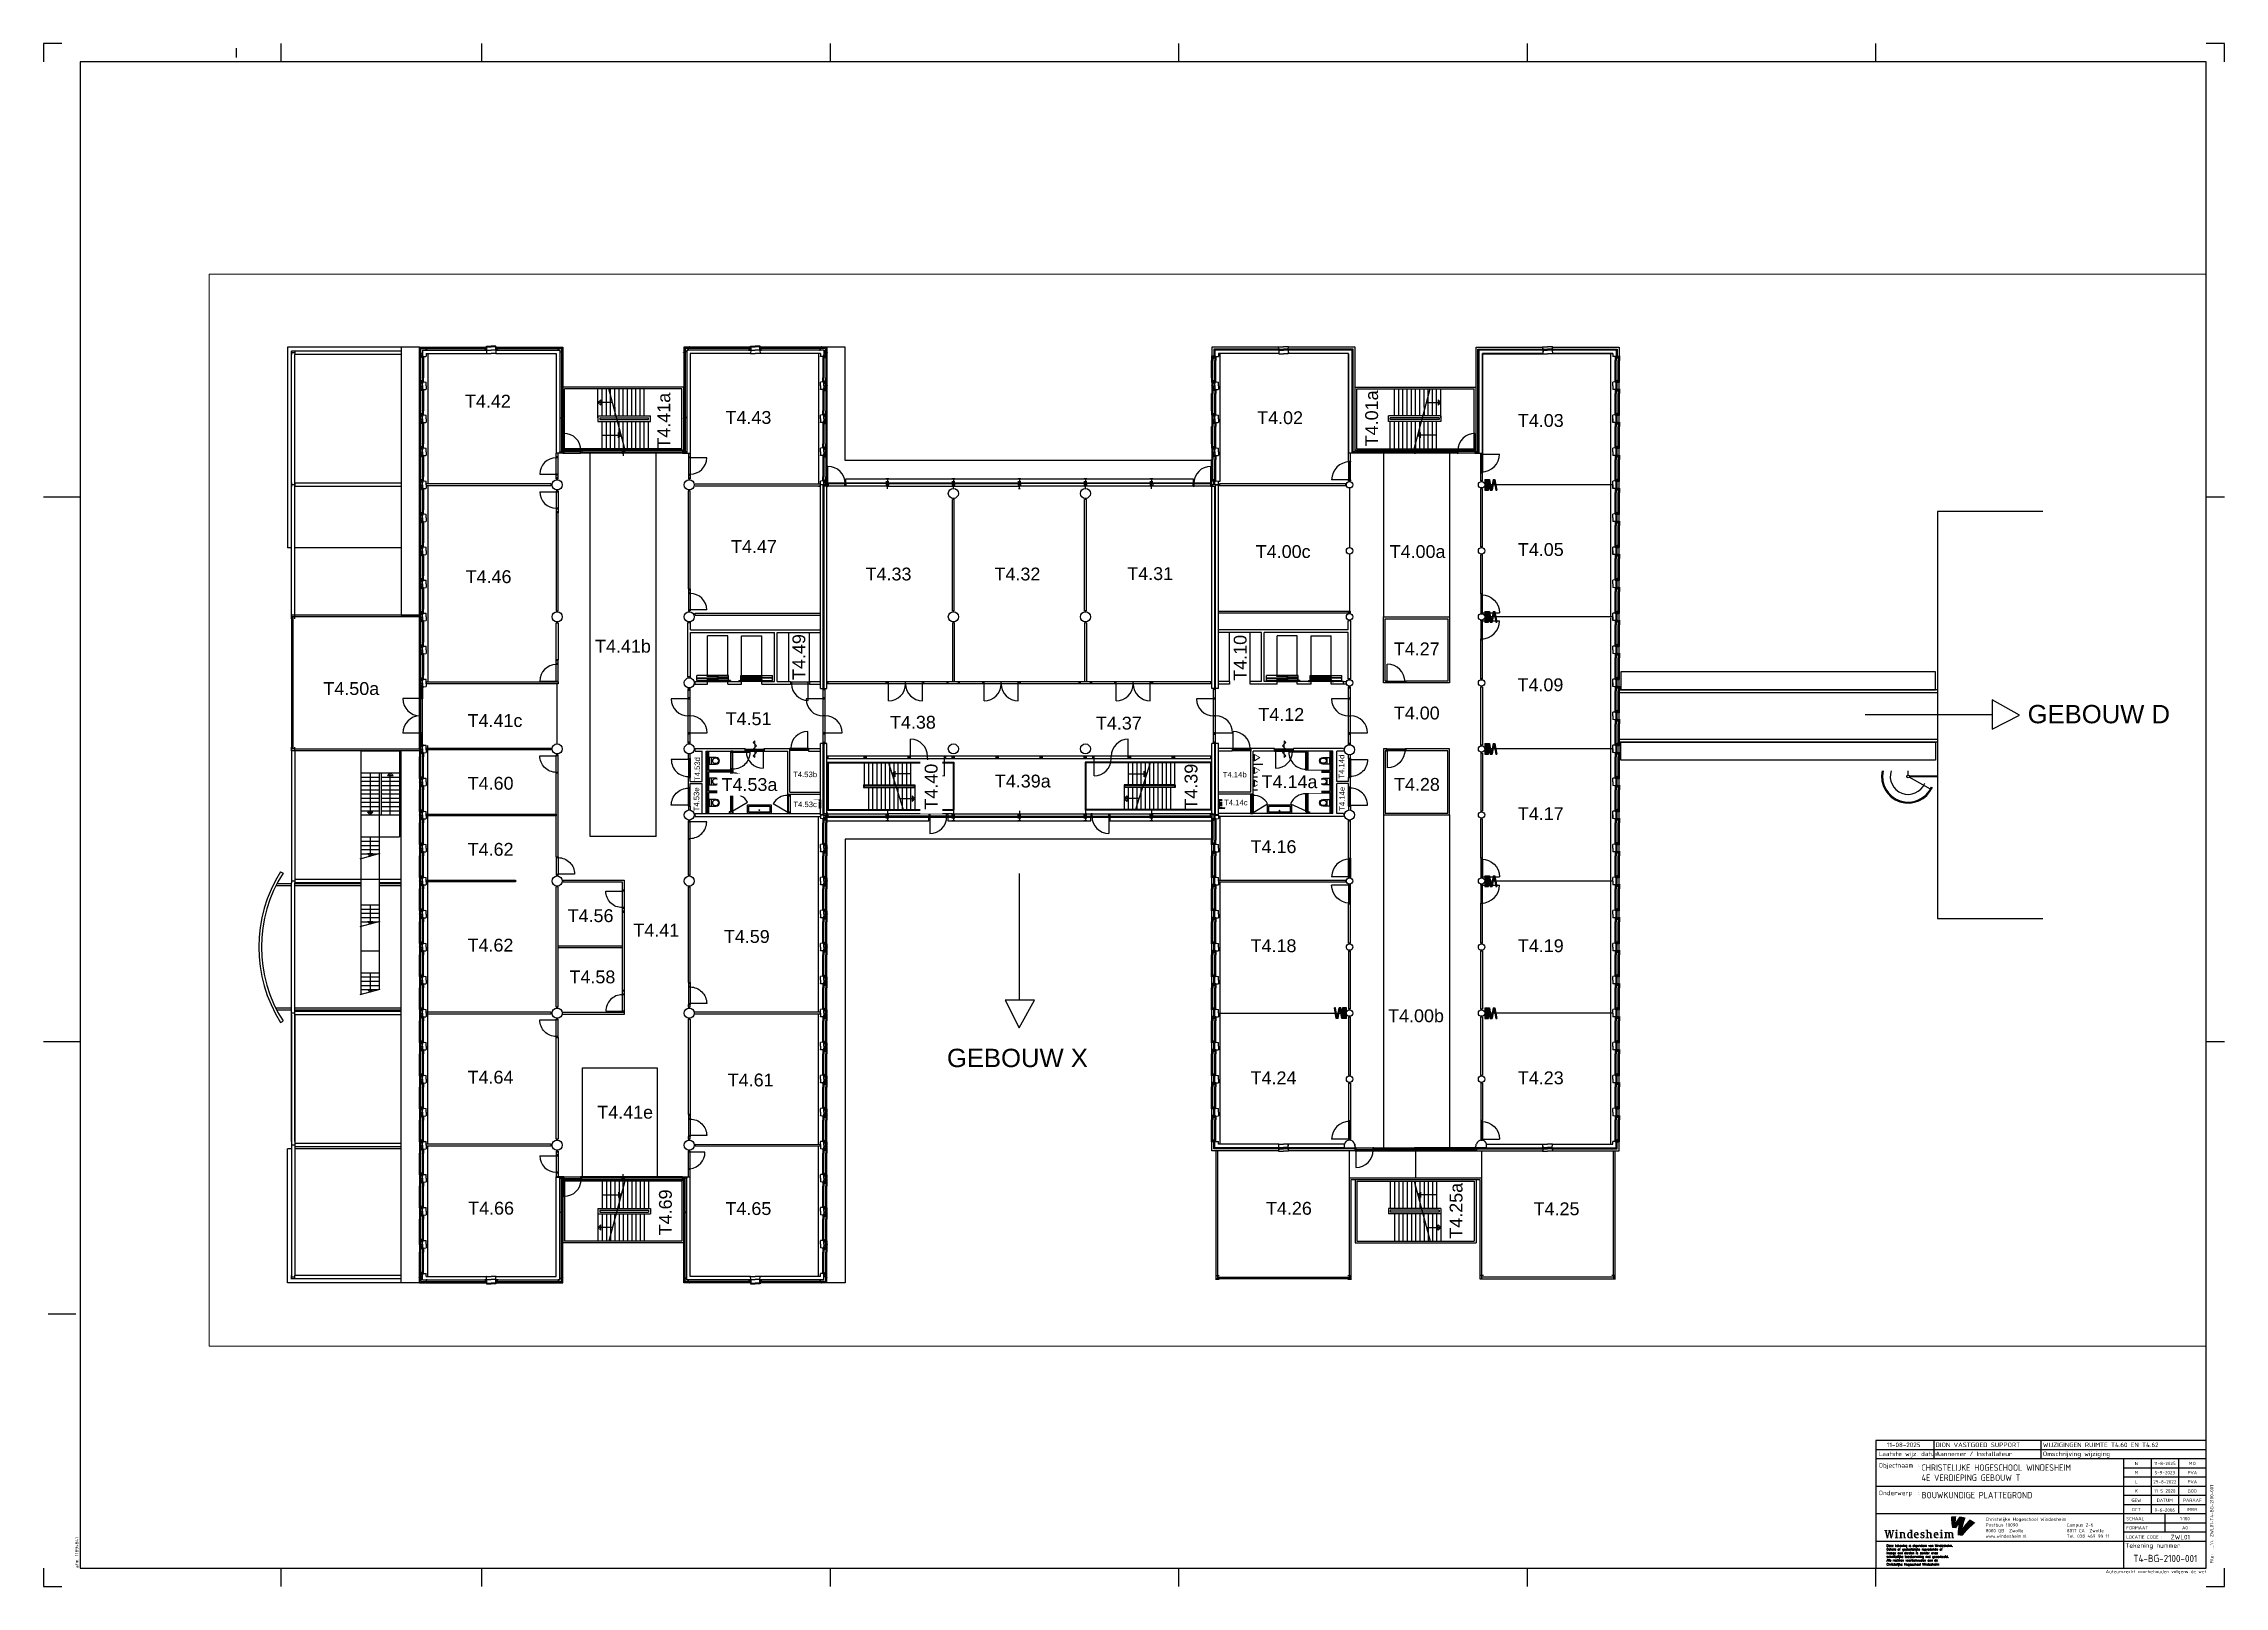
# Paper-space layout 'T4-BG-2100-001' of a CAD drawing. Header units: millimetres. Extents: x 0 to 1189, y 0 to 841.
# The model-space entities are those that its viewports show. They can reach past a viewport. Long polylines and large blocks are cut down to what shows.
import ezdxf
from ezdxf.enums import TextEntityAlignment as Align

# ---------------------------------------------------------------- set-up
doc = ezdxf.new("R2010")
doc.units = ezdxf.units.MM
doc.linetypes.add('HIDDEN2', pattern=[4.7625, 3.175, -1.5875])
doc.layers.get('0').update_dxf_attribs({"linetype": 'CONTINUOUS'})
for name, color, linetype in [('00att018', 1, 'CONTINUOUS'), ('00att025', 2, 'CONTINUOUS'), ('00att035', 3, 'CONTINUOUS'), ('00att050', 4, 'CONTINUOUS'), ('00kad018', 1, 'CONTINUOUS'), ('00kad025', 2, 'CONTINUOUS'), ('00kad070', 5, 'CONTINUOUS'), ('AL2100_BUITENWANDEN', 3, 'CONTINUOUS'), ('AL2200_BINNENWANDEN', 2, 'CONTINUOUS'), ('AL2400_TRAPPEN', 1, 'CONTINUOUS'), ('AL2800_KONSTRUKTIES', 1, 'CONTINUOUS'), ('AL3100_BUITENWANDOPENINGEN', 1, 'CONTINUOUS'), ('AL3200_BINNENWANDOPENINGEN', 1, 'CONTINUOUS'), ('AL3500_TOEBEHOREN-KOZIJNEN', 1, 'CONTINUOUS'), ('AL4600-RUIMTENUMMER', 2, 'CONTINUOUS'), ('AL4600_RUIMTENUMMERS', 2, 'CONTINUOUS'), ('AL6600_LIFTEN-DISTRIBUTIE', 8, 'CONTINUOUS'), ('AL7200_INR-GEBRUIKSRUIMTEN', 8, 'CONTINUOUS'), ('AL7400_SANITAIR', 1, 'CONTINUOUS'), ('AL8100_INRVERKEERSRUIMTE', 250, 'HIDDEN2'), ('BL$2----_KADER', 7, 'CONTINUOUS'), ('BL$4----_STEMPEL', 7, 'CONTINUOUS'), ('BL$9----_LOGO', 160, 'CONTINUOUS')]:
    doc.layers.add(name, color=color, linetype=linetype)
doc.layers.add('BL$3----_VIEWPORT', color=7, linetype='CONTINUOUS', plot=False)
doc.styles.add('Arial', font='arial.ttf')
doc.styles.add('EDU', font='ROMANS.SHX', dxfattribs={"height": 2.5})
doc.styles.add('ISO', font='isocp.shx')

psp = doc.layouts.new('T4-BG-2100-001')

msp = doc.modelspace()

# ---------------------------------------------------------------- texts
at = {"layer": 'AL4600-RUIMTENUMMER', "style": 'Arial'}
for s, p in [('GEBOUW D', (135412, 197327)), ('GEBOUW X', (76489, 178585))]:
    msp.add_text(s, height=1000, dxfattribs=at).set_placement(p)
at = {"layer": 'AL4600_RUIMTENUMMERS', "style": 'Arial'}
for s, height, p in [('T4.42', 700, (50211, 214327)), ('T4.43', 700, (64415, 213440)), ('T4.02', 700, (93403, 213425)), ('T4.03', 700, (107615, 213274)), ('T4.47', 700, (64716, 206403)), ('T4.00c', 700, (93325, 206128)), ('T4.00a', 700, (100626, 206128)), ('T4.05', 700, (107615, 206240)), ('T4.33', 700, (72053, 204904)), ('T4.32', 700, (79082, 204904)), ('T4.31', 700, (86318, 204926)), ('T4.46', 700, (50246, 204760)), ('T4.41b', 700, (57301, 200968)), ('T4.27', 700, (100853, 200824)), ('T4.09', 700, (107597, 198866)), ('T4.50a', 700, (42491, 198660)), ('T4.41c', 700, (50351, 196915)), ('T4.51', 700, (64422, 197015)), ('T4.38', 700, (73382, 196823)), ('T4.37', 700, (84610, 196776)), ('T4.12', 700, (93467, 197250)), ('T4.00', 700, (100854, 197326)), ('T4.60', 700, (50358, 193496)), ('T4.53b', 300, (68102, 194301)), ('T4.39a', 700, (79100, 193617)), ('T4.14b', 300, (91527, 194287)), ('T4.28', 700, (100864, 193435)), ('T4.17', 700, (107615, 191840)), ('T4.62', 700, (50358, 189896)), ('T4.16', 700, (93043, 190040)), ('T4.56', 700, (55808, 186279)), ('T4.62', 700, (50350, 184674)), ('T4.41', 700, (59391, 185490)), ('T4.59', 700, (64326, 185144)), ('T4.18', 700, (93043, 184640)), ('T4.19', 700, (107615, 184640)), ('T4.58', 700, (55908, 182941)), ('T4.00b', 700, (100542, 180823)), ('T4.64', 700, (50351, 177475)), ('T4.24', 700, (93043, 177440)), ('T4.23', 700, (107615, 177440)), ('T4.61', 700, (64538, 177322)), ('T4.41e', 700, (57422, 175564)), ('T4.66', 700, (50383, 170335)), ('T4.65', 700, (64412, 170312)), ('T4.26', 700, (93883, 170327)), ('T4.25', 700, (108475, 170302))]:
    msp.add_text(s, height=height, dxfattribs=at).set_placement(p, align=Align.BOTTOM_LEFT)
for s, height, p in [('T4.41a', 700, (61611, 212297)), ('T4.01a', 700, (100203, 212428)), ('T4.49', 700, (68977, 199687)), ('T4.10', 700, (93035, 199644)), ('T4.53d', 300, (63115, 194178)), ('T4.39', 700, (90356, 192621)), ('T4.14d', 300, (98245, 194313)), ('T4.53e', 300, (63071, 192527)), ('T4.14e', 300, (98271, 192555)), ('T4.69', 700, (61698, 169416)), ('T4.25a', 700, (104807, 169230))]:
    msp.add_text(s, height=height, rotation=90, dxfattribs=at).set_placement(p, align=Align.BOTTOM_LEFT)

# ---------------------------------------------------------------- blocks, each defined once
blk = doc.blocks.new('a0-dion-hor')
at = {"layer": '00kad018', "color": 1}
for p, q in [((0, 841), (0, 831)), ((10, 841), (0, 841)), ((105, 838.5), (105, 833.5)), ((129.5, 831), (129.5, 841)), ((239, 831), (239, 841)), ((429, 831), (429, 841)), ((619, 831), (619, 841)), ((809, 831), (809, 841)), ((999, 831), (999, 841)), ((1189, 841), (1179, 841)), ((1189, 831), (1189, 841)), ((0, 594), (20, 594)), ((1179, 594), (1189, 594)), ((0, 297), (20, 297)), ((1179, 297), (1189, 297)), ((2.5, 148.5), (17.5, 148.5)), ((0, 10), (0, 0)), ((0, 0), (10, 0)), ((129.5, 0), (129.5, 10)), ((239, 0), (239, 10)), ((429, 0), (429, 10)), ((619, 0), (619, 10)), ((809, 0), (809, 10)), ((999, 0), (999, 10)), ((1179, 0), (1189, 0)), ((1189, 0), (1189, 10))]:
    blk.add_line(p, q, dxfattribs=at)
at = {"layer": '00kad070', "color": 5}
for p, q in [((1179, 831), (20, 831)), ((20, 831), (20, 10)), ((1179, 10), (1179, 831)), ((20, 10), (1179, 10))]:
    blk.add_line(p, q, dxfattribs=at)
at = {"layer": '00att018', "color": 1, "style": 'ISO'}
blk.add_text('afm. 1189x841', height=1.8, rotation=90, dxfattribs=at).set_placement((19, 10))
blk.add_text('Auteursrecht voorbehouden volgens de wet', height=1.8, dxfattribs=at).set_placement((1179.1, 7.2), align=Align.RIGHT)
blk = doc.blocks.new('AI9-BLK4')
at = {"layer": 'BL$9----_LOGO'}
h = blk.add_hatch(color=40, dxfattribs=at)
edge = h.paths.add_edge_path()
edge.add_spline(control_points=[(7.1, 7.2), (4.8, 4.7), (2.6, 2.6), (-0.7, -2.1), (0, 0.5), (1.3, 5.9), (2.6, 9), (0.7, 9.7), (-2.2, 10.3), (-4.1, 10.4), (-5.5, 8.8), (-7.5, 5.5), (-8.1, 4.4), (-8, 6.9), (-7.7, 9.3), (-7.6, 10.6), (-9.6, 10.7), (-11, 10.6), (-13.2, 10.3), (-13.3, 6), (-13.1, 2), (-12, -2), (-10.8, -2.1), (-7.6, -2.4), (-7.6, -2.4), (-7.1, -1.7), (-6.1, 0), (-5, 1.4), (-5.4, -0.9), (-5.9, -4.1), (-6.1, -7.2), (-6.1, -8.1), (-6.2, -9.1), (-6.2, -10.1), (-4.7, -10.2), (-1, -10.6), (-0.7, -10.6), (-0.7, -10.6), (-0.7, -10.6), (-0.7, -10.6), (-0.7, -10.6), (-0.7, -10.6), (-0.7, -10.6), (0.7, -8.8), (2.3, -7), (3.6, -5.5), (4.7, -4.4), (5.7, -3.3), (6.7, -2.4), (9.3, 0.1), (11.5, 2.1), (13.2, 3.5), (11, 5.1), (9.5, 6.1), (7.1, 7.2)], knot_values=[0, 0, 0, 0, 1, 1, 1, 2, 2, 2, 3, 3, 3, 4, 4, 4, 5, 5, 5, 6, 6, 6, 7, 7, 7, 8, 8, 8, 9, 9, 9, 10, 10, 10, 11, 11, 11, 12, 12, 12, 13, 13, 13, 14, 14, 14, 15, 15, 15, 16, 16, 16, 17, 17, 17, 18, 18, 18, 18], degree=3, periodic=0)
h = blk.add_hatch(color=154, dxfattribs=at)
edge = h.paths.add_edge_path()
edge.add_spline(control_points=[(-0.7, -10.6), (-0.7, -10.6), (-0.7, -10.6), (-0.7, -10.6), (-0.7, -10.6), (-0.7, -10.6), (-0.7, -10.6)], knot_values=[0, 0, 0, 0, 1, 1, 1, 2, 2, 2, 2], degree=3, periodic=0)
h = blk.add_hatch(color=154, dxfattribs=at)
edge = h.paths.add_edge_path()
edge.add_spline(control_points=[(-0.7, -10.6), (-0.7, -10.6), (-0.7, -10.6), (-0.7, -10.6), (-0.7, -10.6), (-0.7, -10.6), (-0.7, -10.6)], knot_values=[0, 0, 0, 0, 1, 1, 1, 2, 2, 2, 2], degree=3, periodic=0)
blk = doc.blocks.new('AI9-BLK3')
at = {"layer": 'BL$9----_LOGO'}
h = blk.add_hatch(color=154, dxfattribs=at)
edge = h.paths.add_edge_path()
edge.add_spline(control_points=[(-27.8, 3.2), (-27.8, 3.2), (-29.8, -4.7), (-29.8, -4.7), (-29.8, -4.7), (-31.2, -4.7), (-31.2, -4.7), (-31.2, -4.7), (-32.5, 1.8), (-32.5, 1.8), (-32.5, 1.8), (-33.9, -4.7), (-33.9, -4.7), (-33.9, -4.7), (-35.4, -4.7), (-35.4, -4.7), (-35.4, -4.7), (-37.2, 3.2), (-37.2, 3.2), (-37.2, 3.2), (-38, 3.2), (-38, 3.2), (-38, 3.2), (-38, 4.2), (-38, 4.2), (-38, 4.2), (-34.8, 4.2), (-34.8, 4.2), (-34.8, 4.2), (-34.8, 3.2), (-34.8, 3.2), (-34.8, 3.2), (-35.4, 3.2), (-35.4, 3.2), (-35.4, 3.2), (-34.4, -2.1), (-34.4, -2.1), (-34.4, -2.1), (-33.2, 3.3), (-33.2, 3.3), (-33.2, 3.3), (-33.7, 3.3), (-33.7, 3.3), (-33.7, 3.3), (-33.7, 4.2), (-33.7, 4.2), (-33.7, 4.2), (-31.3, 4.2), (-31.3, 4.2), (-31.3, 4.2), (-30.2, -2.1), (-30.2, -2.1), (-30.2, -2.1), (-29, 3.2), (-29, 3.2), (-29, 3.2), (-29.8, 3.2), (-29.8, 3.2), (-29.8, 3.2), (-29.8, 4.2), (-29.8, 4.2), (-29.8, 4.2), (-27.2, 4.2), (-27.2, 4.2), (-27.2, 4.2), (-27.2, 3.2), (-27.2, 3.2), (-27.2, 3.2), (-27.8, 3.2), (-27.8, 3.2)], knot_values=[0, 0, 0, 0, 1, 1, 1, 2, 2, 2, 3, 3, 3, 4, 4, 4, 5, 5, 5, 6, 6, 6, 7, 7, 7, 8, 8, 8, 9, 9, 9, 10, 10, 10, 11, 11, 11, 12, 12, 12, 13, 13, 13, 14, 14, 14, 15, 15, 15, 16, 16, 16, 17, 17, 17, 18, 18, 18, 19, 19, 19, 20, 20, 20, 21, 21, 21, 22, 22, 22, 23, 23, 23, 23], degree=3, periodic=0)
h = blk.add_hatch(color=154, dxfattribs=at)
edge = h.paths.add_edge_path()
edge.add_spline(control_points=[(-26.4, -4.7), (-26.4, -4.7), (-26.4, -3.9), (-26.4, -3.9), (-26.4, -3.9), (-25.5, -3.9), (-25.5, -3.9), (-25.5, -3.9), (-25.5, 1.2), (-25.5, 1.2), (-25.5, 1.2), (-26.4, 1.2), (-26.4, 1.2), (-26.4, 1.2), (-26.4, 2), (-26.4, 2), (-26.4, 2), (-23.8, 2), (-23.8, 2), (-23.8, 2), (-23.8, -3.9), (-23.8, -3.9), (-23.8, -3.9), (-22.9, -3.9), (-22.9, -3.9), (-22.9, -3.9), (-22.9, -4.7), (-22.9, -4.7), (-22.9, -4.7), (-26.4, -4.7), (-26.4, -4.7)], knot_values=[0, 0, 0, 0, 1, 1, 1, 2, 2, 2, 3, 3, 3, 4, 4, 4, 5, 5, 5, 6, 6, 6, 7, 7, 7, 8, 8, 8, 9, 9, 9, 10, 10, 10, 10], degree=3, periodic=0)
edge = h.paths.add_edge_path()
edge.add_spline(control_points=[(-24.7, 2.7), (-25.2, 2.7), (-25.7, 3.2), (-25.7, 3.7), (-25.7, 4.3), (-25.2, 4.8), (-24.7, 4.8), (-24.1, 4.8), (-23.6, 4.3), (-23.6, 3.7), (-23.6, 3.2), (-24.1, 2.7), (-24.7, 2.7)], knot_values=[0, 0, 0, 0, 1, 1, 1, 2, 2, 2, 3, 3, 3, 4, 4, 4, 4], degree=3, periodic=0)
h = blk.add_hatch(color=154, dxfattribs=at)
edge = h.paths.add_edge_path()
edge.add_spline(control_points=[(-17, -4.7), (-17, -4.7), (-17, -0.9), (-17, -0.9), (-17, -0.3), (-17.2, 0.2), (-17.5, 0.5), (-17.9, 0.9), (-18.3, 1.1), (-18.9, 1.1), (-19, 1.1), (-19, 1.1), (-19.1, 1.1), (-19.1, 1.1), (-19.1, -3.9), (-19.1, -3.9), (-19.1, -3.9), (-18.2, -3.9), (-18.2, -3.9), (-18.2, -3.9), (-18.2, -4.7), (-18.2, -4.7), (-18.2, -4.7), (-21.7, -4.7), (-21.7, -4.7), (-21.7, -4.7), (-21.7, -3.9), (-21.7, -3.9), (-21.7, -3.9), (-20.8, -3.9), (-20.8, -3.9), (-20.8, -3.9), (-20.8, 1.2), (-20.8, 1.2), (-20.8, 1.2), (-21.7, 1.2), (-21.7, 1.2), (-21.7, 1.2), (-21.7, 2), (-21.7, 2), (-21.7, 2), (-19.4, 2), (-19.4, 2), (-19.1, 2), (-18.9, 2), (-18.6, 2), (-17, 2), (-16.3, 1.9), (-15.9, 1.4), (-15.5, 1), (-15.3, 0.6), (-15.3, -0.2), (-15.3, -0.2), (-15.3, -3.9), (-15.3, -3.9), (-15.3, -3.9), (-14.5, -3.9), (-14.5, -3.9), (-14.5, -3.9), (-14.5, -4.7), (-14.5, -4.7), (-14.5, -4.7), (-17, -4.7), (-17, -4.7)], knot_values=[0, 0, 0, 0, 1, 1, 1, 2, 2, 2, 3, 3, 3, 4, 4, 4, 5, 5, 5, 6, 6, 6, 7, 7, 7, 8, 8, 8, 9, 9, 9, 10, 10, 10, 11, 11, 11, 12, 12, 12, 13, 13, 13, 14, 14, 14, 15, 15, 15, 16, 16, 16, 17, 17, 17, 18, 18, 18, 19, 19, 19, 20, 20, 20, 21, 21, 21, 21], degree=3, periodic=0)
h = blk.add_hatch(color=154, dxfattribs=at)
edge = h.paths.add_edge_path(flags=16)
edge.add_spline(control_points=[(-6.8, -4.7), (-6.8, -4.7), (-6.8, -3.9), (-6.8, -3.9), (-6.8, -3.9), (-7.6, -3.9), (-7.6, -3.9), (-7.6, -3.9), (-7.6, 4.5), (-7.6, 4.5), (-7.6, 4.5), (-10.2, 4.5), (-10.2, 4.5), (-10.2, 4.5), (-10.2, 3.6), (-10.2, 3.6), (-10.2, 3.6), (-9.3, 3.6), (-9.3, 3.6), (-9.3, 3.6), (-9.3, 2), (-9.3, 2), (-9.6, 2), (-9.8, 2), (-10.2, 2), (-11.9, 2), (-13.2, 0.7), (-13.2, -1.5), (-13.2, -3.8), (-12.3, -4.8), (-10.3, -4.8), (-9.9, -4.8), (-9.3, -4.7), (-9.1, -4.7), (-9.1, -4.7), (-6.8, -4.7), (-6.8, -4.7)], knot_values=[0, 0, 0, 0, 1, 1, 1, 2, 2, 2, 3, 3, 3, 4, 4, 4, 5, 5, 5, 6, 6, 6, 7, 7, 7, 8, 8, 8, 9, 9, 9, 10, 10, 10, 11, 11, 11, 12, 12, 12, 12], degree=3, periodic=0)
edge = h.paths.add_edge_path()
edge.add_spline(control_points=[(-9.3, -3.7), (-9.5, -3.8), (-9.6, -3.8), (-9.8, -3.8), (-10.8, -3.8), (-11.5, -3.1), (-11.5, -1.2), (-11.5, 0.4), (-10.9, 1.1), (-10, 1.1), (-9.7, 1.1), (-9.5, 1), (-9.3, 1), (-9.3, 1), (-9.3, -3.7), (-9.3, -3.7)], knot_values=[0, 0, 0, 0, 1, 1, 1, 2, 2, 2, 3, 3, 3, 4, 4, 4, 5, 5, 5, 5], degree=3, periodic=0)
h = blk.add_hatch(color=154, dxfattribs=at)
edge = h.paths.add_edge_path(flags=16)
edge.add_spline(control_points=[(-0.4, -1.4), (-0.4, 1), (-1.2, 2.1), (-3, 2.1), (-4.8, 2.1), (-5.9, 0.7), (-5.9, -1.4), (-5.9, -3.6), (-4.8, -4.8), (-2.7, -4.8), (-1.9, -4.8), (-1.2, -4.6), (-0.7, -4.4), (-0.7, -4.4), (-0.7, -3.5), (-0.7, -3.5), (-1.2, -3.6), (-1.6, -3.6), (-2, -3.6), (-3.4, -3.6), (-4.2, -2.5), (-4.2, -1.4), (-4.2, -1.4), (-0.4, -1.4), (-0.4, -1.4)], knot_values=[0, 0, 0, 0, 1, 1, 1, 2, 2, 2, 3, 3, 3, 4, 4, 4, 5, 5, 5, 6, 6, 6, 7, 7, 7, 8, 8, 8, 8], degree=3, periodic=0)
edge = h.paths.add_edge_path()
edge.add_spline(control_points=[(-2.2, -0.5), (-2.2, -0.5), (-4.2, -0.5), (-4.2, -0.5), (-4.2, 0.5), (-3.8, 1.1), (-3.2, 1.1), (-2.6, 1.1), (-2.2, 0.6), (-2.2, -0.5)], knot_values=[0, 0, 0, 0, 1, 1, 1, 2, 2, 2, 3, 3, 3, 3], degree=3, periodic=0)
h = blk.add_hatch(color=154, dxfattribs=at)
edge = h.paths.add_edge_path()
edge.add_spline(control_points=[(3.2, -4.8), (2.4, -4.8), (1.5, -4.6), (1.3, -4.5), (1.3, -4.5), (1.3, -2.7), (1.3, -2.7), (1.3, -2.7), (2.3, -2.7), (2.3, -2.7), (2.3, -2.7), (2.3, -3.6), (2.3, -3.6), (2.6, -3.7), (2.9, -3.8), (3.3, -3.8), (4.1, -3.8), (4.5, -3.5), (4.5, -3), (4.5, -2.5), (4.1, -2.3), (3.5, -2.1), (3.5, -2.1), (2.7, -1.8), (2.7, -1.8), (1.8, -1.5), (1.3, -1), (1.3, 0.1), (1.3, 1.2), (2.3, 2.1), (3.9, 2.1), (4.6, 2.1), (5.3, 2), (5.7, 1.9), (5.7, 1.9), (5.7, 0), (5.7, 0), (5.7, 0), (4.7, 0), (4.7, 0), (4.7, 0), (4.7, 1), (4.7, 1), (4.4, 1.1), (4.2, 1.1), (3.9, 1.1), (3.2, 1.1), (2.8, 0.8), (2.8, 0.4), (2.8, 0), (3, -0.2), (3.6, -0.4), (3.6, -0.4), (4.4, -0.7), (4.4, -0.7), (5.4, -1), (6, -1.6), (6, -2.6), (6, -4), (4.8, -4.8), (3.2, -4.8)], knot_values=[0, 0, 0, 0, 1, 1, 1, 2, 2, 2, 3, 3, 3, 4, 4, 4, 5, 5, 5, 6, 6, 6, 7, 7, 7, 8, 8, 8, 9, 9, 9, 10, 10, 10, 11, 11, 11, 12, 12, 12, 13, 13, 13, 14, 14, 14, 15, 15, 15, 16, 16, 16, 17, 17, 17, 18, 18, 18, 19, 19, 19, 20, 20, 20, 20], degree=3, periodic=0)
h = blk.add_hatch(color=154, dxfattribs=at)
edge = h.paths.add_edge_path()
edge.add_spline(control_points=[(11.8, -4.7), (11.8, -4.7), (11.8, -1), (11.8, -1), (11.8, -0.3), (11.7, 0.2), (11.3, 0.5), (10.9, 0.9), (10.5, 1.1), (10, 1.1), (9.9, 1.1), (9.8, 1.1), (9.7, 1.1), (9.7, 1.1), (9.7, -3.9), (9.7, -3.9), (9.7, -3.9), (10.6, -3.9), (10.6, -3.9), (10.6, -3.9), (10.6, -4.7), (10.6, -4.7), (10.6, -4.7), (7.1, -4.7), (7.1, -4.7), (7.1, -4.7), (7.1, -3.9), (7.1, -3.9), (7.1, -3.9), (8, -3.9), (8, -3.9), (8, -3.9), (8, 3.6), (8, 3.6), (8, 3.6), (7.2, 3.6), (7.2, 3.6), (7.2, 3.6), (7.2, 4.5), (7.2, 4.5), (7.2, 4.5), (9.7, 4.5), (9.7, 4.5), (9.7, 4.5), (9.7, 2), (9.7, 2), (9.9, 2), (10.2, 2), (10.5, 2), (11.9, 2), (12.5, 1.8), (13, 1.4), (13.4, 1), (13.5, 0.5), (13.5, -0.2), (13.5, -0.2), (13.5, -3.9), (13.5, -3.9), (13.5, -3.9), (14.3, -3.9), (14.3, -3.9), (14.3, -3.9), (14.3, -4.7), (14.3, -4.7), (14.3, -4.7), (11.8, -4.7), (11.8, -4.7)], knot_values=[0, 0, 0, 0, 1, 1, 1, 2, 2, 2, 3, 3, 3, 4, 4, 4, 5, 5, 5, 6, 6, 6, 7, 7, 7, 8, 8, 8, 9, 9, 9, 10, 10, 10, 11, 11, 11, 12, 12, 12, 13, 13, 13, 14, 14, 14, 15, 15, 15, 16, 16, 16, 17, 17, 17, 18, 18, 18, 19, 19, 19, 20, 20, 20, 21, 21, 21, 22, 22, 22, 22], degree=3, periodic=0)
h = blk.add_hatch(color=154, dxfattribs=at)
edge = h.paths.add_edge_path(flags=16)
edge.add_spline(control_points=[(21.1, -1.4), (21.1, 1), (20.4, 2.1), (18.5, 2.1), (16.7, 2.1), (15.6, 0.7), (15.6, -1.4), (15.6, -3.6), (16.8, -4.8), (18.9, -4.8), (19.6, -4.8), (20.3, -4.6), (20.8, -4.4), (20.8, -4.4), (20.8, -3.5), (20.8, -3.5), (20.4, -3.6), (19.9, -3.6), (19.5, -3.6), (18.1, -3.6), (17.3, -2.5), (17.3, -1.4), (17.3, -1.4), (21.1, -1.4), (21.1, -1.4)], knot_values=[0, 0, 0, 0, 1, 1, 1, 2, 2, 2, 3, 3, 3, 4, 4, 4, 5, 5, 5, 6, 6, 6, 7, 7, 7, 8, 8, 8, 8], degree=3, periodic=0)
edge = h.paths.add_edge_path()
edge.add_spline(control_points=[(19.3, -0.5), (19.3, -0.5), (17.3, -0.5), (17.3, -0.5), (17.3, 0.5), (17.8, 1.1), (18.4, 1.1), (18.9, 1.1), (19.3, 0.6), (19.3, -0.5)], knot_values=[0, 0, 0, 0, 1, 1, 1, 2, 2, 2, 3, 3, 3, 3], degree=3, periodic=0)
h = blk.add_hatch(color=154, dxfattribs=at)
edge = h.paths.add_edge_path()
edge.add_spline(control_points=[(22.5, -4.7), (22.5, -4.7), (22.5, -3.9), (22.5, -3.9), (22.5, -3.9), (23.4, -3.9), (23.4, -3.9), (23.4, -3.9), (23.4, 1.2), (23.4, 1.2), (23.4, 1.2), (22.5, 1.2), (22.5, 1.2), (22.5, 1.2), (22.5, 2), (22.5, 2), (22.5, 2), (25.1, 2), (25.1, 2), (25.1, 2), (25.1, -3.9), (25.1, -3.9), (25.1, -3.9), (26, -3.9), (26, -3.9), (26, -3.9), (26, -4.7), (26, -4.7), (26, -4.7), (22.5, -4.7), (22.5, -4.7)], knot_values=[0, 0, 0, 0, 1, 1, 1, 2, 2, 2, 3, 3, 3, 4, 4, 4, 5, 5, 5, 6, 6, 6, 7, 7, 7, 8, 8, 8, 9, 9, 9, 10, 10, 10, 10], degree=3, periodic=0)
edge = h.paths.add_edge_path()
edge.add_spline(control_points=[(24.2, 2.7), (23.6, 2.7), (23.2, 3.2), (23.2, 3.7), (23.2, 4.3), (23.6, 4.8), (24.2, 4.8), (24.8, 4.8), (25.3, 4.3), (25.3, 3.7), (25.3, 3.2), (24.8, 2.7), (24.2, 2.7)], knot_values=[0, 0, 0, 0, 1, 1, 1, 2, 2, 2, 3, 3, 3, 4, 4, 4, 4], degree=3, periodic=0)
h = blk.add_hatch(color=154, dxfattribs=at)
edge = h.paths.add_edge_path()
edge.add_spline(control_points=[(35.5, -4.7), (35.5, -4.7), (35.5, -0.9), (35.5, -0.9), (35.5, -0.3), (35.3, 0.2), (35, 0.5), (34.7, 0.9), (34.2, 1.1), (33.5, 1.1), (33.4, 1.1), (33.3, 1), (33.2, 1), (33.4, 0.8), (33.5, 0.3), (33.5, -0.1), (33.5, -0.1), (33.5, -3.9), (33.5, -3.9), (33.5, -3.9), (34.3, -3.9), (34.3, -3.9), (34.3, -3.9), (34.3, -4.7), (34.3, -4.7), (34.3, -4.7), (31.8, -4.7), (31.8, -4.7), (31.8, -4.7), (31.8, -0.9), (31.8, -0.9), (31.8, -0.2), (31.6, 0.2), (31.3, 0.5), (30.9, 0.9), (30.5, 1.1), (30, 1.1), (30, 1.1), (29.9, 1.1), (29.8, 1.1), (29.8, 1.1), (29.8, -3.9), (29.8, -3.9), (29.8, -3.9), (30.6, -3.9), (30.6, -3.9), (30.6, -3.9), (30.6, -4.7), (30.6, -4.7), (30.6, -4.7), (27.2, -4.7), (27.2, -4.7), (27.2, -4.7), (27.2, -3.9), (27.2, -3.9), (27.2, -3.9), (28.1, -3.9), (28.1, -3.9), (28.1, -3.9), (28.1, 1.2), (28.1, 1.2), (28.1, 1.2), (27.2, 1.2), (27.2, 1.2), (27.2, 1.2), (27.2, 2), (27.2, 2), (27.2, 2), (29.6, 2), (29.6, 2), (29.9, 2), (30.2, 2), (30.4, 2), (31.4, 2), (31.9, 1.9), (32.5, 1.7), (33, 1.9), (33.7, 2), (34.5, 2), (35.6, 2), (36.3, 1.8), (36.7, 1.4), (37.1, 1), (37.2, 0.5), (37.2, -0.1), (37.2, -0.1), (37.2, -3.9), (37.2, -3.9), (37.2, -3.9), (38, -3.9), (38, -3.9), (38, -3.9), (38, -4.7), (38, -4.7), (38, -4.7), (35.5, -4.7), (35.5, -4.7)], knot_values=[0, 0, 0, 0, 1, 1, 1, 2, 2, 2, 3, 3, 3, 4, 4, 4, 5, 5, 5, 6, 6, 6, 7, 7, 7, 8, 8, 8, 9, 9, 9, 10, 10, 10, 11, 11, 11, 12, 12, 12, 13, 13, 13, 14, 14, 14, 15, 15, 15, 16, 16, 16, 17, 17, 17, 18, 18, 18, 19, 19, 19, 20, 20, 20, 21, 21, 21, 22, 22, 22, 23, 23, 23, 24, 24, 24, 25, 25, 25, 26, 26, 26, 27, 27, 27, 28, 28, 28, 29, 29, 29, 30, 30, 30, 31, 31, 31, 32, 32, 32, 32], degree=3, periodic=0)
blk = doc.blocks.new('CHW_ONDERHOEK')
at = {"layer": '00kad025', "color": 2}
for p, q in [((-190, 79.5), (-190, 69.5)), ((-10, 79.5), (-190, 79.5)), ((-10, 74.5), (-190, 74.5)), ((-158.5, 79.5), (-158.5, 69.5)), ((-100, 79.5), (-100, 69.5)), ((-10, 64.5), (-55, 64.5)), ((-10, 59.5), (-55, 59.5)), ((-40, 69.5), (-40, 39.5)), ((-25, 69.5), (-25, 39.5)), ((-10, 54.5), (-55, 54.5)), ((-10, 49.5), (-55, 49.5)), ((-32.5, 39.5), (-32.5, 34.5)), ((-32.5, 34.5), (-32.5, 29.5))]:
    blk.add_line(p, q, dxfattribs=at)
at = {"layer": '00kad070', "color": 5}
for p, q in [((-10, 69.5), (-190, 69.5)), ((-190, 69.5), (-190, 10)), ((-55, 69.5), (-55, 10)), ((-55, 54.5), (-190, 54.5)), ((-10, 39.5), (-190, 39.5)), ((-10, 44.5), (-55, 44.5)), ((-55, 24.5), (-190, 24.5)), ((-10, 34.5), (-55, 34.5)), ((-10, 29.5), (-55, 29.5)), ((-10, 24.5), (-55, 24.5))]:
    blk.add_line(p, q, dxfattribs=at)
at = {"color": 7, "xscale": 0.5, "yscale": 0.5, "zscale": 0.5}
for name, p in [('AI9-BLK4', (-142.4, 32.9)), ('AI9-BLK3', (-166.4, 28.6))]:
    blk.add_blockref(name, p, dxfattribs=at)
at = {"color": 1, "style": 'ISO'}
for s, p in [('Christelijke Hogeschool Windesheim', (-130.2, 35.7)), ('www.windesheim.nl', (-130.2, 26.5)), ('Postbus 10090', (-130.2, 32.6)), ('8000 GB  Zwolle', (-130.2, 29.5)), ('Campus 2-6', (-85.9, 32.6)), ('8017 CA  Zwolle', (-85.9, 29.5)), ('Tel. 038 469 99 11', (-85.9, 26.5))]:
    blk.add_text(s, height=1.8, dxfattribs=at).set_placement(p)
at = {"layer": '00att018', "color": 1, "style": 'ISO'}
for s, p in [('GEW', (-48, 46)), ('DATUM', (-32.5, 46)), ('PARAAF', (-17.5, 46)), ('GET', (-48, 41))]:
    blk.add_text(s, height=1.8, dxfattribs=at).set_placement(p, align=Align.CENTER)
for s, p in [('SCHAAL', (-53.5, 36)), ('FORMAAT', (-53.5, 31))]:
    blk.add_text(s, height=1.8, dxfattribs=at).set_placement(p)
at = {"layer": '00att018', "color": 1, "style": 'ISO', "width": 0.9}
blk.add_text('....\\\\', height=1.8, rotation=90, dxfattribs=at).set_placement((-6, 20.5))
at = {"layer": '00att018', "color": 1, "linetype": 'Continuous', "style": 'EDU'}
for s, p in [('Alle rechten voorbehouden aan de', (-184.2, 13.6)), ('Deze tekening is eigendom van Windesheim.', (-184.2, 21.6)), ('Gehele of gedeeltelijke reproduktie of', (-184.2, 19.6)), ('inzage aan derden is zonder onze', (-184.2, 17.6)), ('schriftelijke toestemming niet geoorloofd.', (-184.2, 15.6)), ('Christelijke Hogeschool Windesheim', (-184.2, 11.4))]:
    blk.add_text(s, height=1.2, dxfattribs=at).set_placement(p)
at = {"layer": '00att018', "color": 1, "style": 'ISO'}
blk.add_text('File:', height=1.8, rotation=90, dxfattribs=at).set_placement((-6, 12.5))
for tag, p in [('WZ_CODED', (-48, 66.1)), ('WZ_CODEC', (-48, 61.1)), ('WZ_DATUMD', (-32.5, 66.1)), ('WZ_DATUMC', (-32.5, 61.1)), ('WZ_WZGOEDD', (-17.5, 66.1)), ('WZ_WZGOEDC', (-17.5, 61.1)), ('WZ_CODEA', (-48, 51.1)), ('WZ_CODEB', (-48, 56.1)), ('WZ_DATUMB', (-32.5, 56.1)), ('WZ_DATUMA', (-32.5, 51.1)), ('WZ_WZGOEDB', (-17.5, 56.1)), ('WZ_WZGOEDA', (-17.5, 51.1)), ('TKDATCREAT', (-32.5, 41)), ('TKSCHAAL', (-21.5, 36)), ('TKINIT', (-17.5, 41)), ('TKFORMAAT', (-21.5, 31))]:
    blk.add_attdef(tag, text='', height=1.8, dxfattribs=at).set_placement(p, align=Align.CENTER)
blk.add_attdef('DWGNAME', (-6, 26.9), '', height=1.8, rotation=90, dxfattribs=at)
at = {"layer": '00att025', "color": 2, "style": 'ISO'}
for s, p in [('Objectnaam', (-188.5, 64.7)), ('Onderwerp', (-188.5, 49.7)), ('Tekening nummer', (-54, 21))]:
    blk.add_text(s, height=2.5, dxfattribs=at).set_placement(p)
at = {"layer": '00att025', "style": 'ISO'}
for p in [(-167, 64.7), (-167, 49.8)]:
    blk.add_text(':', height=2.5, dxfattribs=at).set_placement(p)
at = {"layer": '00att025', "color": 1, "style": 'ISO'}
blk.add_text('LOCATIE CODE :', height=1.8, dxfattribs=at).set_placement((-53.5, 26))
at = {"layer": '00att025', "color": 2, "style": 'ISO'}
for tag, p in [('WZ_DATUM', (-184, 75.9)), ('WZ_AANNEMER_INSTALATEUR', (-157.5, 75.9)), ('WZ_OMSCHR', (-99, 75.9))]:
    blk.add_attdef(tag, p, '', height=2.5, dxfattribs=at)
at = {"layer": '00att025', "color": 3, "style": 'ISO'}
blk.add_attdef('TKVRIJ2', text='', height=2.5, dxfattribs=at).set_placement((-24, 25.6), align=Align.CENTER)
at = {"layer": '00att035', "color": 3, "style": 'ISO'}
for s, p in [('Laatste wijz. datum', (-188.5, 71)), ('Aannemer / Installateur', (-157.5, 71)), ('Omschrijving wijziging', (-99, 71))]:
    blk.add_text(s, height=2.5, dxfattribs=at).set_placement(p)
for tag, p in [('TK1OMSCHR', (-165.1, 57.5)), ('PROMSCHR', (-165.1, 63)), ('TK2OMSCHR', (-165.1, 48)), ('TKVRIJ1', (-165.1, 42.5))]:
    blk.add_attdef(tag, p, '', height=3.5, dxfattribs=at)
at = {"layer": '00att050', "color": 4, "style": 'ISO'}
blk.add_attdef('TKFASE', text='', height=5, dxfattribs=at).set_placement((-14.5, 82), align=Align.RIGHT)
blk.add_attdef('TKTEKNR', text='', height=5, dxfattribs=at).set_placement((-32.2, 13.2), align=Align.CENTER)
blk = doc.blocks.new('DRIE')
at = {"layer": 'AL2100_BUITENWANDEN'}
for p, q in [((22, 601), (22, 250)), ((122, 615), (27, 606)), ((122, 615), (122, 235)), ((182, 635), (375, 625)), ((182, 632), (182, 218)), ((182, 215), (375, 226)), ((186, 635), (186, 645)), ((232, 633), (186, 635)), ((375, 425), (375, 625)), ((375, 425), (375, 226))]:
    blk.add_line(p, q, dxfattribs=at)
for points in [[(127, 635), (123, 635), (123, 625), (127, 625)], [(182, 635), (182, 645), (186, 645), (186, 635)]]:
    blk.add_lwpolyline(points, close=True, dxfattribs=at)
blk.add_arc((27, 601), 5, 95.71059, 180, dxfattribs=at)
at = {"layer": 'AL3100_BUITENWANDOPENINGEN'}
for p, q in [((0, 603), (0, 851)), ((127, 616), (0, 603)), ((0, 248), (0, 0)), ((127, 235), (0, 248)), ((122, 235), (27, 245)), ((68, 715), (68, 851)), ((68, 135), (68, 0)), ((182, 698), (182, 851)), ((182, 650), (232, 650)), ((182, 645), (182, 650)), ((186, 645), (182, 645)), ((186, 205), (182, 205)), ((182, 205), (182, 200)), ((182, 200), (232, 200)), ((182, 152), (182, 0)), ((232, 218), (186, 216)), ((186, 216), (186, 205)), ((232, 650), (232, 851)), ((232, 650), (232, 633)), ((232, 200), (232, 218)), ((232, 200), (232, 0))]:
    blk.add_line(p, q, dxfattribs=at)
for points in [[(68, 625), (68, 715), (131, 715), (131, 698), (182, 698), (182, 640), (123, 640), (123, 625)], [(68, 225), (68, 135), (131, 135), (131, 152), (182, 152), (182, 210), (123, 210), (123, 225)], [(127, 215), (123, 215), (123, 225), (127, 225)], [(182, 635), (182, 590), (127, 590), (127, 635)], [(182, 215), (182, 260), (127, 260), (127, 215)], [(182, 215), (182, 205), (186, 205), (186, 215)]]:
    blk.add_lwpolyline(points, close=True, dxfattribs=at)
blk.add_arc((27, 250), 5, 180, 264.28941, dxfattribs=at)
blk = doc.blocks.new('VIER')
at = {"layer": 'AL2100_BUITENWANDEN'}
for p, q in [((159, 838), (159, 1056)), ((177, 808), (159, 808)), ((182, 778), (159, 798)), ((159, 778), (182, 798)), ((182, 798), (159, 798)), ((182, 778), (159, 778)), ((179, 650), (159, 670)), ((179, 670), (159, 650)), ((179, 670), (159, 670)), ((179, 650), (159, 650)), ((177, 643), (159, 643)), ((177, 613), (159, 613)), ((179, 605), (159, 605)), ((159, 585), (179, 605)), ((179, 585), (159, 605)), ((179, 585), (159, 585)), ((182, 478), (159, 478)), ((159, 478), (182, 458)), ((182, 478), (159, 458)), ((182, 458), (159, 458)), ((177, 448), (159, 448)), ((159, 418), (159, 199)), ((177, 643), (177, 808)), ((177, 448), (177, 613)), ((229, 628), (229, 793)), ((229, 628), (229, 463)), ((236, 775), (236, 755)), ((236, 685), (236, 665)), ((236, 480), (236, 500)), ((319, 628), (319, 838)), ((319, 838), (499, 828)), ((319, 628), (319, 418)), ((319, 418), (499, 428)), ((499, 828), (509, 818)), ((499, 428), (509, 438)), ((509, 628), (509, 818)), ((509, 628), (509, 438))]:
    blk.add_line(p, q, dxfattribs=at)
blk.add_lwpolyline([(179, 578), (179, 623), (143, 623, -0.4142136), (139, 627), (139, 629, -0.4142136), (143, 633), (179, 633), (179, 678)], format="xyb", dxfattribs=at)
for points in [[(226, 793), (226, 818), (159, 818), (159, 838)], [(159, 643), (159, 808)], [(159, 448), (159, 613)], [(226, 463), (226, 438), (159, 438), (159, 418)], [(259, 768), (182, 768), (182, 818)], [(259, 678), (182, 678), (182, 578)], [(259, 488), (182, 488), (182, 438)], [(314, 713), (314, 763), (214, 763)], [(314, 623), (314, 673), (214, 673)], [(314, 543), (314, 493), (214, 493)]]:
    blk.add_lwpolyline(points, dxfattribs=at)
at = {"layer": 'AL3100_BUITENWANDOPENINGEN'}
for p, q in [((205, 895), (205, 1056)), ((205, 361), (205, 199)), ((319, 878), (319, 1056)), ((319, 378), (319, 199)), ((369, 856), (369, 1056)), ((369, 399), (369, 199))]:
    blk.add_line(p, q, dxfattribs=at)
for points in [[(224, 828), (224, 838), (289, 838), (289, 828), (299, 828), (299, 838), (319, 838), (319, 878), (268, 878), (268, 895), (205, 895), (205, 828)], [(224, 428), (224, 418), (289, 418), (289, 428), (299, 428), (299, 418), (319, 418), (319, 378), (268, 378), (268, 361), (205, 361), (205, 428)], [(229, 793), (319, 793), (319, 808), (309, 808), (309, 823), (319, 823), (319, 838), (299, 838), (299, 828), (289, 828), (289, 838), (229, 838)], [(229, 463), (319, 463), (319, 448), (309, 448), (309, 433), (319, 433), (319, 418), (299, 418), (299, 428), (289, 428), (289, 418), (229, 418)], [(269, 793), (269, 790), (316, 790), (316, 743), (319, 743), (319, 793)], [(269, 463), (269, 466), (316, 466), (316, 513), (319, 513), (319, 463)], [(319, 856), (369, 856), (369, 837), (319, 841)], [(319, 399), (369, 399), (369, 418), (319, 415)]]:
    blk.add_lwpolyline(points, close=True, dxfattribs=at)
at = {"layer": 'AL3500_TOEBEHOREN-KOZIJNEN'}
for points in [[(309, 823), (319, 823), (319, 808), (309, 808)], [(309, 433), (319, 433), (319, 448), (309, 448)], [(329, 840), (329, 846), (319, 846), (319, 841)], [(329, 415), (329, 410), (319, 410), (319, 415)]]:
    blk.add_lwpolyline(points, close=True, dxfattribs=at)
blk = doc.blocks.new('AH28HA16')
for points in [[(-80, 76), (80, 76)], [(0, -76), (0, 76)], [(-80, -76), (80, -76)]]:
    blk.add_lwpolyline(points)
blk = doc.blocks.new('AH28HA20')
for points in [[(-100, 95), (100, 95)], [(0, -95), (0, 95)], [(-100, -95), (100, -95)]]:
    blk.add_lwpolyline(points)
blk = doc.blocks.new('23E')
at = {"layer": 'AL2100_BUITENWANDEN'}
for p, q in [((-260, -10), (-270, 0)), ((-312.5, -272.5), (-332.5, -272.5)), ((-300, -327), (-300, -350)), ((-300, -350), (-280, -327)), ((-300, -327), (-280, -350)), ((-280, -327), (-280, -350)), ((-270, -332), (-270, -350)), ((-250, -190), (-260, -10)), ((-240, -400), (0, -400))]:
    blk.add_line(p, q, dxfattribs=at)
for points in [[(-375, -195), (-325, -195), (-325, -295)], [(-320, -250), (-320, -327), (-260, -327)], [(-285, -303), (-260, -303), (-260, -400), (-240, -400)]]:
    blk.add_lwpolyline(points, dxfattribs=at)
at = {"layer": 'AL3100_BUITENWANDOPENINGEN'}
for p, q in [((-270, 0), (0, 0)), ((-247, -180), (0, -180)), ((-210, -379), (0, -379))]:
    blk.add_line(p, q, dxfattribs=at)
for points in [[(-295, -240), (-298, -240), (-298, -193), (-345, -193), (-345, -190), (-295, -190)], [(-295, -300), (-295, -190), (-280, -190), (-280, -200), (-265, -200), (-265, -190), (-250, -190), (-250, -210), (-260, -210), (-260, -220), (-250, -220), (-250, -300)], [(-210, -379), (-250, -379), (-250, -180), (-247, -180), (-247, -376), (-210, -376)]]:
    blk.add_lwpolyline(points, close=True, dxfattribs=at)
at = {"layer": 'AL3500_TOEBEHOREN-KOZIJNEN'}
blk.add_lwpolyline([(-265, -200), (-265, -190), (-280, -190), (-280, -200)], close=True, dxfattribs=at)
blk = doc.blocks.new('23-1')
for p, q in [((-42.5, -279.5), (-22.5, -300)), ((-42.5, -300), (-22.5, -279.5)), ((-42.5, -279.5), (-42.5, -300)), ((-22.5, -279.5), (-22.5, -300)), ((-15, -282), (-15, -300)), ((15, -282), (15, -300)), ((22.5, -279.5), (22.5, -300)), ((42.5, -279.5), (22.5, -300)), ((22.5, -279.5), (42.5, -300)), ((42.5, -222.5), (62.5, -222.5)), ((42.5, -279.5), (42.5, -300))]:
    blk.add_line(p, q)
for points in [[(50, -200), (50, -277), (-50, -277)], [(105, -145), (55, -145), (55, -245)]]:
    blk.add_lwpolyline(points)
blk.add_lwpolyline([(-50, -279.5), (-5, -279.5), (-5, -316, 0.41421356), (-1, -320), (1, -320, 0.41421356), (5, -316), (5, -279.5), (50, -279.5)], format="xyb")
blk = doc.blocks.new('MERK-E')
at = {"layer": 'AL2800_KONSTRUKTIES'}
blk.add_line((-3600, -1730.5), (-3600, -1580.5), dxfattribs=at)
at = {"layer": 'AL3100_BUITENWANDOPENINGEN'}
for p, q in [((-6890, -1869.5), (-6890, -1910.5)), ((-310, -1910.5), (-6890, -1910.5)), ((-6840, -1730.5), (-3650, -1730.5)), ((-6823, -1781.5), (-3667, -1781.5)), ((-6823, -1869.5), (-3667, -1869.5)), ((-3667, -1869.5), (-3667, -1781.5)), ((-3667, -1781.5), (-3650, -1781.5)), ((-3600, -1869.5), (-3667, -1869.5)), ((-3650, -1781.5), (-3650, -1730.5)), ((-3650, -1730.5), (-3600, -1730.5)), ((-3610, -1770.5), (-3600, -1770.5)), ((-3610, -1770.5), (-3610, -1829.5)), ((-3600, -1829.5), (-3610, -1829.5)), ((-3600, -1730.5), (-3600, -1770.5)), ((-3550, -1730.5), (-3600, -1730.5)), ((-3590, -1770.5), (-3600, -1770.5)), ((-3600, -1829.5), (-3600, -1869.5)), ((-3600, -1829.5), (-3590, -1829.5)), ((-3600, -1869.5), (-3533, -1869.5)), ((-3590, -1770.5), (-3590, -1829.5)), ((-3550, -1730.5), (-1327, -1730.5)), ((-3550, -1781.5), (-3550, -1730.5)), ((-3533, -1781.5), (-3550, -1781.5)), ((-3533, -1781.5), (-1344, -1781.5)), ((-3533, -1869.5), (-3533, -1781.5)), ((-3533, -1869.5), (-1344, -1869.5)), ((-1344, -1781.5), (-1327, -1781.5)), ((-1344, -1869.5), (-1344, -1781.5)), ((-1294, -1869.5), (-1344, -1869.5)), ((-1327, -1730.5), (-1277, -1730.5)), ((-1327, -1781.5), (-1327, -1730.5)), ((-1277, -1818.5), (-1294, -1818.5)), ((-1294, -1818.5), (-1294, -1869.5)), ((-360, -1869.5), (-1294, -1869.5)), ((-377, -1730.5), (-1277, -1730.5)), ((-1277, -1730.5), (-1277, -1818.5)), ((-377, -1818.5), (-1277, -1818.5)), ((-360, -1869.5), (-360, -2803.5)), ((-310, -1869.5), (-310, -1910.5))]:
    blk.add_line(p, q, dxfattribs=at)
blk.add_arc((-360, -1869.5), 934, 180, 270, dxfattribs=at)
blk = doc.blocks.new('A$C1A2D1092')
for p, q in [((0, 1000), (100, 1000)), ((0, 1000), (0, 0)), ((0, 950), (100, 950)), ((0, 50), (100, 50)), ((0, 0), (100, 0)), ((100, 1000), (100, 0))]:
    blk.add_line(p, q)
blk.add_lwpolyline([(100, 950, -0.4142136), (1000, 50), (100, 50)], format="xyb")
blk = doc.blocks.new('door')
at = {"flags": 128}
for points in [[(234274, 53069), (234274, 54044)], [(235249, 53069), (234274, 53069)]]:
    blk.add_lwpolyline(points, dxfattribs=at)
for points in [[(234224, 53019), (234224, 53119), (234274, 53119), (234274, 53019)], [(235249, 53019), (235249, 53119), (235299, 53119), (235299, 53019)]]:
    blk.add_lwpolyline(points, close=True)
blk.add_arc((234274, 53069), 975, 0, 90)
blk = doc.blocks.new('WAND TOILET')
at = {"linetype": 'Continuous'}
blk.add_line((120, -180), (120, 180), dxfattribs=at)
for points in [[(370, 180), (0, 180), (0, -180), (370, -180, 1)], [(370, -140, 1), (370, 140), (310, 140, 1), (310, -140)]]:
    blk.add_lwpolyline(points, format="xyb", close=True, dxfattribs=at)

# ---------------------------------------------------------------- linework, layer by layer
at = {"layer": 'AL2100_BUITENWANDEN'}
for p, q in [((40539, 217828), (40539, 206889)), ((46739, 217828), (40539, 217828)), ((47739, 217828), (48024, 217828)), ((47739, 217828), (47739, 217543)), ((47757, 217810), (48024, 217810)), ((47757, 217810), (47757, 217543)), ((47809, 217758), (51344, 217758)), ((47809, 217528), (47809, 217758)), ((47899, 217668), (51389, 217668)), ((47899, 217668), (47899, 217318)), ((48054, 217828), (51369, 217828)), ((48054, 217810), (51369, 217810)), ((51889, 217668), (55379, 217668)), ((51909, 217828), (55224, 217828)), ((51909, 217810), (55224, 217810)), ((51934, 217758), (55469, 217758)), ((55254, 217828), (55539, 217828)), ((55254, 217810), (55521, 217810)), ((55379, 217668), (55379, 212068)), ((55469, 217758), (55469, 212128)), ((55521, 217810), (55521, 217543)), ((55539, 217828), (55539, 217543)), ((62424, 217828), (62139, 217828)), ((62139, 217828), (62139, 217543)), ((62424, 217810), (62157, 217810)), ((62157, 217810), (62157, 217543)), ((62209, 217758), (62209, 212128)), ((65744, 217758), (62209, 217758)), ((62299, 217668), (62299, 212068)), ((65789, 217668), (62299, 217668)), ((65769, 217828), (62454, 217828)), ((65769, 217810), (62454, 217810)), ((69779, 217668), (66289, 217668)), ((69624, 217828), (66309, 217828)), ((69624, 217810), (66309, 217810)), ((69869, 217758), (66334, 217758)), ((69939, 217828), (69654, 217828)), ((69921, 217810), (69654, 217810)), ((69779, 217668), (69779, 217318)), ((69869, 217528), (69869, 217758)), ((69921, 217810), (69921, 217543)), ((69939, 217828), (69939, 217543)), ((94565, 217828), (90939, 217828)), ((90939, 217828), (90939, 217352)), ((94579, 217728), (91039, 217728)), ((91039, 217728), (91039, 217338)), ((94586, 217668), (91099, 217668)), ((91099, 217668), (91099, 217321)), ((94567, 217850), (94839, 217850)), ((94580, 217723), (94567, 217850)), ((94583, 217723), (94570, 217850)), ((94579, 217728), (94570, 217823)), ((94586, 217668), (94576, 217478)), ((94589, 217668), (94579, 217475)), ((95111, 217850), (94839, 217850)), ((95089, 217668), (95099, 217475)), ((98579, 217668), (95092, 217668)), ((95092, 217668), (95102, 217478)), ((95096, 217723), (95108, 217850)), ((95099, 217723), (95111, 217850)), ((95099, 217728), (95109, 217823)), ((98639, 217728), (95099, 217728)), ((98739, 217828), (95114, 217828)), ((98579, 212068), (98579, 217668)), ((98639, 212128), (98639, 217728)), ((98739, 212133), (98739, 217828)), ((105339, 212133), (105339, 217828)), ((105339, 217828), (108965, 217828)), ((105439, 212128), (105439, 217728)), ((105439, 217728), (108979, 217728)), ((108986, 217668), (105499, 217668)), ((105499, 212068), (105499, 217668)), ((108967, 217850), (109239, 217850)), ((108980, 217723), (108967, 217850)), ((108983, 217723), (108970, 217850)), ((108979, 217728), (108970, 217823)), ((108986, 217668), (108976, 217478)), ((108989, 217668), (108979, 217475)), ((109511, 217850), (109239, 217850)), ((109489, 217668), (109499, 217475)), ((112979, 217668), (109492, 217668)), ((109492, 217668), (109502, 217478)), ((109496, 217723), (109508, 217850)), ((109499, 217723), (109511, 217850)), ((109499, 217728), (109509, 217823)), ((109499, 217728), (113039, 217728)), ((109514, 217828), (113139, 217828)), ((112979, 217668), (112979, 217321)), ((113039, 217728), (113039, 217338)), ((113139, 217828), (113139, 217352)), ((47760, 217570), (47739, 217570)), ((47739, 217570), (47760, 217550)), ((47760, 217570), (47739, 217550)), ((47760, 217550), (47739, 217550)), ((47757, 217543), (47739, 217543)), ((47757, 217513), (47739, 217513)), ((47760, 217505), (47739, 217485)), ((47760, 217485), (47739, 217505)), ((47760, 217505), (47739, 217505)), ((47760, 217485), (47739, 217485)), ((47762, 217378), (47739, 217358)), ((47739, 217378), (47762, 217358)), ((47762, 217378), (47739, 217378)), ((47762, 217358), (47739, 217358)), ((47757, 217348), (47739, 217348)), ((47739, 217318), (47739, 217099)), ((47757, 217513), (47757, 217348)), ((47809, 217528), (47809, 217363)), ((47817, 217470), (47817, 217490)), ((47817, 217380), (47817, 217400)), ((47899, 217318), (48079, 217328)), ((48079, 217328), (48089, 217338)), ((48089, 217478), (51369, 217478)), ((48089, 217478), (48089, 217338)), ((51909, 217478), (55189, 217478)), ((55189, 217478), (55189, 212058)), ((55521, 217513), (55521, 213943)), ((55539, 217513), (55539, 213943)), ((62139, 217513), (62139, 213943)), ((62157, 217513), (62157, 213943)), ((62489, 217478), (62489, 212058)), ((65769, 217478), (62489, 217478)), ((69589, 217478), (66309, 217478)), ((69589, 217478), (69589, 217338)), ((69599, 217328), (69589, 217338)), ((69779, 217318), (69599, 217328)), ((69862, 217470), (69862, 217490)), ((69862, 217380), (69862, 217400)), ((69869, 217528), (69869, 217363)), ((69916, 217378), (69939, 217378)), ((69939, 217378), (69916, 217358)), ((69916, 217378), (69939, 217358)), ((69916, 217358), (69939, 217358)), ((69919, 217570), (69939, 217550)), ((69939, 217570), (69919, 217550)), ((69919, 217570), (69939, 217570)), ((69919, 217550), (69939, 217550)), ((69919, 217505), (69939, 217505)), ((69919, 217485), (69939, 217505)), ((69919, 217505), (69939, 217485)), ((69919, 217485), (69939, 217485)), ((69921, 217543), (69939, 217543)), ((69921, 217513), (69939, 217513)), ((69921, 217513), (69921, 217348)), ((69921, 217348), (69939, 217348)), ((69939, 217318), (69939, 217099)), ((91044, 217337), (90917, 217350)), ((90917, 217350), (90917, 217102)), ((91044, 217334), (90917, 217347)), ((91039, 217338), (90944, 217347)), ((91099, 217321), (91289, 217331)), ((91099, 217318), (91292, 217328)), ((94576, 217478), (91289, 217478)), ((91289, 217478), (91289, 217331)), ((91292, 217475), (91292, 217328)), ((94579, 217475), (94839, 217475)), ((95099, 217475), (94839, 217475)), ((98389, 217478), (95102, 217478)), ((98386, 217475), (98386, 212055)), ((98389, 212058), (98389, 217478)), ((98389, 217328), (98389, 217478)), ((98389, 217328), (98389, 217478)), ((105689, 212058), (105689, 217478)), ((108976, 217478), (105689, 217478)), ((105692, 217475), (105692, 212055)), ((105692, 217475), (108979, 217475)), ((108979, 217475), (109239, 217475)), ((109499, 217475), (109239, 217475)), ((112786, 217475), (109499, 217475)), ((112789, 217478), (109502, 217478)), ((112786, 217475), (112786, 217328)), ((112979, 217318), (112786, 217328)), ((112789, 217478), (112789, 217331)), ((112979, 217321), (112789, 217331)), ((113034, 217337), (113161, 217350)), ((113035, 217334), (113161, 217347)), ((113039, 217338), (113135, 217347)), ((113161, 217350), (113161, 217102)), ((112979, 214138), (112786, 214128)), ((112786, 213928), (112786, 214128)), ((112979, 214135), (112789, 214125)), ((112789, 213731), (112789, 214125)), ((112979, 213721), (112979, 214135)), ((113034, 214118), (113161, 214105)), ((113035, 214121), (113161, 214109)), ((113039, 213738), (113039, 214118)), ((113039, 214118), (113135, 214108)), ((113139, 213752), (113139, 214103)), ((113161, 214105), (113161, 214353)), ((55521, 213913), (55521, 212128)), ((55539, 213913), (55539, 212133)), ((62139, 213913), (62139, 212133)), ((62157, 213913), (62157, 212128)), ((112786, 213928), (112786, 213728)), ((112979, 213718), (112786, 213728)), ((112979, 213721), (112789, 213731)), ((113034, 213737), (113161, 213750)), ((113035, 213734), (113161, 213747)), ((113039, 213738), (113135, 213747)), ((113161, 213750), (113161, 213502)), ((55372, 212058), (55189, 212058)), ((55374, 212055), (55292, 212055)), ((55382, 212068), (55372, 212058)), ((55387, 212068), (55374, 212055)), ((55534, 212128), (55469, 212128)), ((62144, 212128), (62209, 212128)), ((62295, 212068), (62308, 212055)), ((62299, 212068), (62309, 212058)), ((62308, 212055), (62389, 212055)), ((62309, 212058), (62489, 212058)), ((98571, 212055), (98386, 212055)), ((98569, 212058), (98389, 212058)), ((98579, 212068), (98569, 212058)), ((98584, 212068), (98571, 212055)), ((98734, 212128), (98639, 212128)), ((105344, 212128), (105439, 212128)), ((105495, 212068), (105508, 212055)), ((105499, 212068), (105509, 212058)), ((105508, 212055), (105692, 212055)), ((105509, 212058), (105689, 212058)), ((69599, 210528), (69589, 210518)), ((69589, 210333), (69589, 210518)), ((69779, 210538), (69599, 210528)), ((69779, 210333), (69779, 210538)), ((69862, 210475), (69862, 210455)), ((69869, 210313), (69869, 210493)), ((69916, 210498), (69939, 210498)), ((69939, 210478), (69916, 210498)), ((69916, 210478), (69939, 210498)), ((69916, 210478), (69939, 210478)), ((69921, 210318), (69921, 210508)), ((69921, 210508), (69939, 210508)), ((69939, 210538), (69939, 210756)), ((91044, 210521), (90917, 210509)), ((91044, 210518), (90917, 210505)), ((90939, 210318), (90939, 210503)), ((91039, 210518), (90944, 210508)), ((91039, 210318), (91039, 210518)), ((91099, 210538), (91289, 210528)), ((91099, 210535), (91289, 210525)), ((91099, 210333), (91099, 210535)), ((91289, 210333), (91289, 210525)), ((112979, 210538), (112786, 210528)), ((112786, 210328), (112786, 210528)), ((112979, 210535), (112789, 210525)), ((112789, 210131), (112789, 210525)), ((112979, 210121), (112979, 210535)), ((113034, 210518), (113161, 210505)), ((113035, 210521), (113161, 210509)), ((113039, 210518), (113135, 210508)), ((113039, 210138), (113039, 210518)), ((113139, 210152), (113139, 210503)), ((113161, 210505), (113161, 210753)), ((69779, 210333), (69589, 210333)), ((69589, 199228), (69589, 210323)), ((69739, 210323), (69589, 210323)), ((69739, 199228), (69739, 210323)), ((69779, 210333), (69779, 210258)), ((69779, 210258), (69789, 210258)), ((69789, 199228), (69789, 210258)), ((69939, 210258), (69789, 210258)), ((69862, 210345), (69862, 210325)), ((69914, 210313), (69869, 210313)), ((69921, 210367), (69949, 210387)), ((69949, 210367), (69921, 210387)), ((69921, 210387), (69949, 210387)), ((69921, 210367), (69949, 210367)), ((69939, 210318), (69921, 210318)), ((69939, 199228), (69939, 210258)), ((91039, 210318), (90939, 210318)), ((90939, 199228), (90939, 210258)), ((90939, 210258), (91089, 210258)), ((91089, 199228), (91089, 210258)), ((91099, 210333), (91289, 210333)), ((91139, 199228), (91139, 210323)), ((91289, 210323), (91139, 210323)), ((91289, 199228), (91289, 210323)), ((112786, 210328), (112786, 210128)), ((112979, 210118), (112786, 210128)), ((112979, 210121), (112789, 210131)), ((112929, 210120), (112975, 210118)), ((113034, 210137), (113161, 210150)), ((113035, 210134), (113161, 210147)), ((113039, 210138), (113135, 210147)), ((113161, 210150), (113161, 209902)), ((40749, 206889), (40539, 206889)), ((46739, 206889), (40929, 206889)), ((112979, 206938), (112786, 206928)), ((112786, 206728), (112786, 206928)), ((112979, 206935), (112789, 206925)), ((112789, 206531), (112789, 206925)), ((112979, 206521), (112979, 206935)), ((113034, 206918), (113161, 206905)), ((113035, 206921), (113161, 206909)), ((113039, 206538), (113039, 206918)), ((113039, 206918), (113135, 206908)), ((113139, 206552), (113139, 206903)), ((113161, 206905), (113161, 207153)), ((112786, 206728), (112786, 206528)), ((112979, 206518), (112786, 206528)), ((112979, 206521), (112789, 206531)), ((113034, 206537), (113161, 206550)), ((113035, 206534), (113161, 206547)), ((113039, 206538), (113135, 206547)), ((113161, 206550), (113161, 206302)), ((112979, 203338), (112786, 203328)), ((112786, 203128), (112786, 203328)), ((112979, 203335), (112789, 203325)), ((112789, 202931), (112789, 203325)), ((112979, 202921), (112979, 203335)), ((113035, 203321), (113161, 203309)), ((113161, 203305), (113161, 203553)), ((112786, 203128), (112786, 202928)), ((112979, 202918), (112786, 202928)), ((112979, 202921), (112789, 202931)), ((113034, 203318), (113161, 203305)), ((113034, 202937), (113161, 202950)), ((113035, 202934), (113161, 202947)), ((113039, 202938), (113039, 203318)), ((113039, 203318), (113135, 203308)), ((113039, 202938), (113135, 202947)), ((113139, 202952), (113139, 203303)), ((113161, 202950), (113161, 202702)), ((47739, 199738), (47739, 199956)), ((113161, 199705), (113161, 199953)), ((47757, 199708), (47739, 199708)), ((47762, 199698), (47739, 199698)), ((47739, 199678), (47762, 199698)), ((47762, 199678), (47739, 199698)), ((47762, 199678), (47739, 199678)), ((47760, 199570), (47739, 199570)), ((47739, 199570), (47760, 199550)), ((47760, 199570), (47739, 199550)), ((47760, 199550), (47739, 199550)), ((47757, 199543), (47739, 199543)), ((47757, 199513), (47739, 199513)), ((47760, 199505), (47739, 199485)), ((47760, 199485), (47739, 199505)), ((47760, 199505), (47739, 199505)), ((47760, 199485), (47739, 199485)), ((47762, 199378), (47739, 199358)), ((47739, 199378), (47762, 199358)), ((47762, 199378), (47739, 199378)), ((47762, 199358), (47739, 199358)), ((47757, 199348), (47739, 199348)), ((47739, 196138), (47739, 199318)), ((47757, 199708), (47757, 199543)), ((47757, 199513), (47757, 199348)), ((47809, 199528), (47809, 199693)), ((47809, 199528), (47809, 199363)), ((47817, 199675), (47817, 199655)), ((47817, 199470), (47817, 199490)), ((47817, 199380), (47817, 199400)), ((47899, 199528), (47899, 199738)), ((47899, 199738), (48079, 199728)), ((47899, 199528), (47899, 199738)), ((47899, 199528), (47899, 199318)), ((47899, 199318), (48079, 199328)), ((48079, 199728), (48089, 199718)), ((48079, 199328), (48089, 199338)), ((48089, 199528), (48089, 199718)), ((48089, 199528), (48089, 199338)), ((69589, 199228), (69739, 199228)), ((69789, 199228), (69939, 199228)), ((91089, 199228), (90939, 199228)), ((91289, 199228), (91139, 199228)), ((112979, 199738), (112786, 199728)), ((112786, 199528), (112786, 199728)), ((112786, 199528), (112786, 199328)), ((112979, 199318), (112786, 199328)), ((112979, 199735), (112789, 199725)), ((112789, 199331), (112789, 199725)), ((112979, 199321), (112789, 199331)), ((112979, 199321), (112979, 199735)), ((113034, 199718), (113161, 199705)), ((113034, 199337), (113161, 199350)), ((113035, 199721), (113161, 199709)), ((113035, 199334), (113161, 199347)), ((113039, 199338), (113039, 199718)), ((113039, 199718), (113135, 199708)), ((113039, 199338), (113135, 199347)), ((113139, 199352), (113139, 199703)), ((113161, 199350), (113161, 199102)), ((69589, 192333), (69589, 196228)), ((69589, 192333), (69589, 196228)), ((69739, 196228), (69589, 196228)), ((69739, 192333), (69739, 196228)), ((69789, 192397), (69789, 196228)), ((69939, 196228), (69789, 196228)), ((69939, 192397), (69939, 196228)), ((90939, 192397), (90939, 196228)), ((91089, 196228), (90939, 196228)), ((91089, 192397), (91089, 196228)), ((91139, 192333), (91139, 196228)), ((91289, 196228), (91139, 196228)), ((91289, 192333), (91289, 196228)), ((113161, 196105), (113161, 196353)), ((47757, 196108), (47739, 196108)), ((47762, 196098), (47739, 196098)), ((47739, 196078), (47762, 196098)), ((47762, 196078), (47739, 196098)), ((47762, 196078), (47739, 196078)), ((47760, 195970), (47739, 195970)), ((47739, 195970), (47760, 195950)), ((47760, 195970), (47739, 195950)), ((47760, 195950), (47739, 195950)), ((47757, 195943), (47739, 195943)), ((47757, 195913), (47739, 195913)), ((47760, 195905), (47739, 195885)), ((47760, 195885), (47739, 195905)), ((47760, 195905), (47739, 195905)), ((47760, 195885), (47739, 195885)), ((47762, 195778), (47739, 195758)), ((47739, 195778), (47762, 195758)), ((47762, 195778), (47739, 195778)), ((47762, 195758), (47739, 195758)), ((47757, 195748), (47739, 195748)), ((47739, 195718), (47739, 195499)), ((47757, 196108), (47757, 195943)), ((47757, 195913), (47757, 195748)), ((47809, 195928), (47809, 196093)), ((47809, 195928), (47809, 195763)), ((47817, 196075), (47817, 196055)), ((47817, 195870), (47817, 195890)), ((47817, 195780), (47817, 195800)), ((47899, 195928), (47899, 196138)), ((47899, 196138), (48079, 196128)), ((47899, 195928), (47899, 196138)), ((47899, 195928), (47899, 195718)), ((47899, 195718), (48079, 195728)), ((48079, 196128), (48089, 196118)), ((48079, 195728), (48089, 195738)), ((48089, 195928), (48089, 196118)), ((48089, 195928), (48089, 195738)), ((112979, 196138), (112786, 196128)), ((112786, 195928), (112786, 196128)), ((112786, 195928), (112786, 195728)), ((112979, 195718), (112786, 195728)), ((112979, 196135), (112789, 196125)), ((112789, 195731), (112789, 196125)), ((112979, 195721), (112789, 195731)), ((112979, 195721), (112979, 196135)), ((113034, 196118), (113161, 196105)), ((113034, 195737), (113161, 195750)), ((113035, 196121), (113161, 196109)), ((113035, 195734), (113161, 195747)), ((113039, 195738), (113039, 196118)), ((113039, 196118), (113135, 196108)), ((113039, 195738), (113135, 195747)), ((113139, 195752), (113139, 196103)), ((113161, 195750), (113161, 195502)), ((113161, 192505), (113161, 192753)), ((69739, 192333), (69589, 192333)), ((69779, 192323), (69589, 192323)), ((69589, 192323), (69589, 192138)), ((69599, 192128), (69589, 192138)), ((69779, 192118), (69599, 192128)), ((69779, 192397), (69789, 192397)), ((69779, 192323), (69779, 192397)), ((69779, 192323), (69779, 192118)), ((69939, 192397), (69789, 192397)), ((69862, 192309), (69862, 192329)), ((69862, 192180), (69862, 192200)), ((69869, 192342), (69869, 192163)), ((69914, 192342), (69869, 192342)), ((69916, 192178), (69939, 192178)), ((69939, 192178), (69916, 192158)), ((69916, 192178), (69939, 192158)), ((69916, 192158), (69939, 192158)), ((69939, 192337), (69921, 192337)), ((69921, 192337), (69921, 192148)), ((69921, 192288), (69949, 192268)), ((69949, 192288), (69921, 192268)), ((69921, 192288), (69949, 192288)), ((69921, 192268), (69949, 192268)), ((69921, 192148), (69939, 192148)), ((69939, 192337), (69939, 192148)), ((69939, 192118), (69939, 191899)), ((91044, 192137), (90917, 192150)), ((90917, 192150), (90917, 190953)), ((91044, 192134), (90917, 192147)), ((90939, 192397), (91089, 192397)), ((91039, 192337), (90939, 192337)), ((90939, 192337), (90939, 192152)), ((91039, 192138), (90944, 192147)), ((91039, 192337), (91039, 192138)), ((91099, 192323), (91289, 192323)), ((91099, 192323), (91099, 192121)), ((91099, 192121), (91289, 192131)), ((91099, 192118), (91292, 192128)), ((91289, 192333), (91139, 192333)), ((91289, 192323), (91289, 192131)), ((91292, 192253), (91292, 192128)), ((112979, 192538), (112786, 192528)), ((112786, 192328), (112786, 192528)), ((112786, 192328), (112786, 192128)), ((112979, 192118), (112786, 192128)), ((112979, 192535), (112789, 192525)), ((112789, 192131), (112789, 192525)), ((112979, 192121), (112789, 192131)), ((112979, 192121), (112979, 192535)), ((113034, 192518), (113161, 192505)), ((113034, 192137), (113161, 192150)), ((113035, 192521), (113161, 192509)), ((113035, 192134), (113161, 192147)), ((113039, 192138), (113039, 192518)), ((113039, 192518), (113135, 192508)), ((113039, 192138), (113135, 192147)), ((113139, 192152), (113139, 192503)), ((113161, 192150), (113161, 191902)), ((40749, 188467), (39899, 188467)), ((40749, 188567), (39949, 188567)), ((44539, 188567), (40929, 188567)), ((44539, 188467), (40929, 188467)), ((46739, 188567), (45539, 188567)), ((46739, 188467), (45539, 188467)), ((69939, 181738), (69939, 181956)), ((40749, 181789), (39899, 181789)), ((40749, 181689), (39949, 181689)), ((46739, 181789), (40929, 181789)), ((46739, 181689), (40929, 181689)), ((69599, 181728), (69589, 181718)), ((69589, 181528), (69589, 181718)), ((69589, 181528), (69589, 181338)), ((69599, 181328), (69589, 181338)), ((69779, 181738), (69599, 181728)), ((69779, 181318), (69599, 181328)), ((69779, 181528), (69779, 181738)), ((69779, 181528), (69779, 181318)), ((69862, 181675), (69862, 181655)), ((69862, 181470), (69862, 181490)), ((69862, 181380), (69862, 181400)), ((69869, 181528), (69869, 181693)), ((69869, 181528), (69869, 181363)), ((69916, 181678), (69939, 181698)), ((69939, 181678), (69916, 181698)), ((69916, 181698), (69939, 181698)), ((69916, 181678), (69939, 181678)), ((69916, 181378), (69939, 181378)), ((69939, 181378), (69916, 181358)), ((69916, 181378), (69939, 181358)), ((69916, 181358), (69939, 181358)), ((69919, 181570), (69939, 181550)), ((69939, 181570), (69919, 181550)), ((69919, 181570), (69939, 181570)), ((69919, 181550), (69939, 181550)), ((69919, 181505), (69939, 181505)), ((69919, 181485), (69939, 181505)), ((69919, 181505), (69939, 181485)), ((69919, 181485), (69939, 181485)), ((69921, 181708), (69939, 181708)), ((69921, 181708), (69921, 181543)), ((69921, 181543), (69939, 181543)), ((69921, 181513), (69939, 181513)), ((69921, 181513), (69921, 181348)), ((69921, 181348), (69939, 181348)), ((69939, 181318), (69939, 181099)), ((69939, 178138), (69939, 178356)), ((69599, 178128), (69589, 178118)), ((69589, 177928), (69589, 178118)), ((69589, 177928), (69589, 177738)), ((69599, 177728), (69589, 177738)), ((69779, 178138), (69599, 178128)), ((69779, 177718), (69599, 177728)), ((69779, 177928), (69779, 178138)), ((69779, 177928), (69779, 177718)), ((69862, 178075), (69862, 178055)), ((69862, 177870), (69862, 177890)), ((69862, 177780), (69862, 177800)), ((69869, 177928), (69869, 178093)), ((69869, 177928), (69869, 177763)), ((69916, 178078), (69939, 178098)), ((69939, 178078), (69916, 178098)), ((69916, 178098), (69939, 178098)), ((69916, 178078), (69939, 178078)), ((69916, 177778), (69939, 177778)), ((69939, 177778), (69916, 177758)), ((69916, 177778), (69939, 177758)), ((69916, 177758), (69939, 177758)), ((69919, 177970), (69939, 177950)), ((69939, 177970), (69919, 177950)), ((69919, 177970), (69939, 177970)), ((69919, 177950), (69939, 177950)), ((69919, 177905), (69939, 177905)), ((69919, 177885), (69939, 177905)), ((69919, 177905), (69939, 177885)), ((69919, 177885), (69939, 177885)), ((69921, 178108), (69939, 178108)), ((69921, 178108), (69921, 177943)), ((69921, 177943), (69939, 177943)), ((69921, 177913), (69939, 177913)), ((69921, 177913), (69921, 177748)), ((69921, 177748), (69939, 177748)), ((69939, 177718), (69939, 177499)), ((40539, 166828), (40539, 174137)), ((40749, 174137), (40539, 174137)), ((46739, 174137), (40929, 174137)), ((90917, 174505), (90917, 174753)), ((91044, 174521), (90917, 174509)), ((91044, 174518), (90917, 174505)), ((90939, 174028), (90939, 174503)), ((94565, 174028), (90939, 174028)), ((91039, 174518), (90944, 174508)), ((91039, 174128), (91039, 174518)), ((94579, 174128), (91039, 174128)), ((91099, 174538), (91292, 174528)), ((91099, 174535), (91289, 174525)), ((91099, 174188), (91099, 174535)), ((94586, 174188), (91099, 174188)), ((91289, 174378), (91289, 174525)), ((94576, 174378), (91289, 174378)), ((91292, 174381), (91292, 174528)), ((94580, 174133), (94567, 174006)), ((94567, 174006), (94839, 174006)), ((94583, 174132), (94570, 174006)), ((94579, 174128), (94570, 174032)), ((94586, 174188), (94576, 174378)), ((94579, 174381), (94839, 174381)), ((94589, 174188), (94579, 174381)), ((95099, 174381), (94839, 174381)), ((95111, 174006), (94839, 174006)), ((95089, 174188), (95099, 174381)), ((95092, 174188), (95102, 174378)), ((98169, 174188), (95092, 174188)), ((95096, 174132), (95108, 174006)), ((95099, 174133), (95111, 174006)), ((98729, 174128), (95099, 174128)), ((95099, 174128), (95109, 174032)), ((98169, 174378), (95102, 174378)), ((98715, 174028), (95114, 174028)), ((98169, 174188), (98169, 174378)), ((98169, 174188), (98746, 174188)), ((98709, 174381), (98739, 174381)), ((98710, 174378), (98736, 174378)), ((98729, 174128), (98720, 174032)), ((98746, 174188), (98736, 174378)), ((98749, 174188), (98739, 174381)), ((105329, 174188), (105339, 174381)), ((105332, 174188), (105342, 174378)), ((105910, 174188), (105332, 174188)), ((105369, 174381), (105339, 174381)), ((105369, 174378), (105342, 174378)), ((105349, 174128), (108979, 174128)), ((105349, 174128), (105359, 174032)), ((105364, 174028), (108965, 174028)), ((105910, 174378), (108976, 174378)), ((105910, 174188), (105910, 174378)), ((105910, 174188), (108986, 174188)), ((108980, 174133), (108967, 174006)), ((108967, 174006), (109239, 174006)), ((108983, 174132), (108970, 174006)), ((108979, 174128), (108970, 174032)), ((108986, 174188), (108976, 174378)), ((108989, 174188), (108979, 174381)), ((108979, 174381), (109239, 174381)), ((109499, 174381), (109239, 174381)), ((109511, 174006), (109239, 174006)), ((109489, 174188), (109499, 174381)), ((109492, 174188), (109502, 174378)), ((109492, 174188), (112979, 174188)), ((109496, 174132), (109508, 174006)), ((109499, 174133), (109511, 174006)), ((109499, 174128), (113039, 174128)), ((109499, 174128), (109509, 174032)), ((109502, 174378), (112789, 174378)), ((109514, 174028), (113139, 174028)), ((112979, 174538), (112786, 174528)), ((112786, 174381), (112786, 174528)), ((112979, 174535), (112789, 174525)), ((112789, 174378), (112789, 174525)), ((112979, 174188), (112979, 174535)), ((113034, 174518), (113161, 174505)), ((113035, 174521), (113161, 174509)), ((113039, 174518), (113135, 174508)), ((113039, 174128), (113039, 174518)), ((113139, 174028), (113139, 174503)), ((113161, 174505), (113161, 174753)), ((55189, 167178), (55189, 172597)), ((55372, 172597), (55189, 172597)), ((55189, 172587), (55521, 172587)), ((55374, 172600), (55292, 172600)), ((55382, 172587), (55372, 172597)), ((55387, 172587), (55374, 172600)), ((55379, 166988), (55379, 172587)), ((55469, 166898), (55469, 172527)), ((55534, 172527), (55469, 172527)), ((55521, 170743), (55521, 172527)), ((55539, 170743), (55539, 172522)), ((62139, 170743), (62139, 172522)), ((62144, 172527), (62209, 172527)), ((62157, 170743), (62157, 172527)), ((62209, 166898), (62209, 172527)), ((62295, 172587), (62308, 172600)), ((62299, 172587), (62309, 172597)), ((62299, 166988), (62299, 172587)), ((62308, 172600), (62389, 172600)), ((62309, 172597), (62489, 172597)), ((62489, 167178), (62489, 172597)), ((55521, 167143), (55521, 170713)), ((55539, 167143), (55539, 170713)), ((62139, 167143), (62139, 170713)), ((62157, 167143), (62157, 170713)), ((47739, 169138), (47739, 169356)), ((47757, 169108), (47739, 169108)), ((47762, 169098), (47739, 169098)), ((47739, 169078), (47762, 169098)), ((47762, 169078), (47739, 169098)), ((47762, 169078), (47739, 169078)), ((47757, 168928), (47757, 169108)), ((47757, 168928), (47757, 168748)), ((47809, 168928), (47809, 169093)), ((47809, 168928), (47809, 168763)), ((47817, 169075), (47817, 169055)), ((47899, 168928), (47899, 169138)), ((47899, 169138), (48079, 169128)), ((47899, 168928), (47899, 168718)), ((48079, 169128), (48089, 169118)), ((48089, 168928), (48089, 169118)), ((48089, 168928), (48089, 168738)), ((47762, 168778), (47739, 168758)), ((47739, 168778), (47762, 168758)), ((47762, 168778), (47739, 168778)), ((47762, 168758), (47739, 168758)), ((47757, 168748), (47739, 168748)), ((47739, 168718), (47739, 168499)), ((47817, 168780), (47817, 168800)), ((47899, 168718), (48079, 168728)), ((48079, 168728), (48089, 168738)), ((46739, 166828), (40539, 166828)), ((47739, 167338), (47739, 167556)), ((47757, 167308), (47739, 167308)), ((47762, 167298), (47739, 167298)), ((47739, 167278), (47762, 167298)), ((47762, 167278), (47739, 167298)), ((47762, 167278), (47739, 167278)), ((47760, 167170), (47739, 167170)), ((47760, 167170), (47739, 167150)), ((47760, 167150), (47739, 167170)), ((47760, 167150), (47739, 167150)), ((47757, 167143), (47739, 167143)), ((47757, 167113), (47739, 167113)), ((47739, 166828), (47739, 167113)), ((47760, 167085), (47739, 167105)), ((47739, 167085), (47760, 167105)), ((47760, 167105), (47739, 167105)), ((47760, 167085), (47739, 167085)), ((47739, 166828), (48024, 166828)), ((47757, 167143), (47757, 167308)), ((47757, 166846), (47757, 167113)), ((47757, 166846), (48024, 166846)), ((47809, 167128), (47809, 167293)), ((47809, 167128), (47809, 166898)), ((47809, 166898), (51344, 166898)), ((47817, 167275), (47817, 167255)), ((47817, 167185), (47817, 167165)), ((47899, 167338), (48079, 167328)), ((47899, 166988), (47899, 167338)), ((47899, 166988), (51389, 166988)), ((48054, 166846), (51369, 166846)), ((48054, 166828), (51369, 166828)), ((48079, 167328), (48089, 167318)), ((48089, 167178), (48089, 167318)), ((48089, 167178), (51369, 167178)), ((51889, 166988), (55379, 166988)), ((51909, 167178), (55189, 167178)), ((51909, 166846), (55224, 166846)), ((51909, 166828), (55224, 166828)), ((51934, 166898), (55469, 166898)), ((55254, 166846), (55521, 166846)), ((55254, 166828), (55539, 166828)), ((55521, 166846), (55521, 167113)), ((55539, 166828), (55539, 167113)), ((62139, 166828), (62139, 167113)), ((62424, 166828), (62139, 166828)), ((62157, 166846), (62157, 167113)), ((62424, 166846), (62157, 166846)), ((65744, 166898), (62209, 166898)), ((65789, 166988), (62299, 166988)), ((65769, 166846), (62454, 166846)), ((65769, 166828), (62454, 166828)), ((65769, 167178), (62489, 167178)), ((69779, 166988), (66289, 166988)), ((69589, 167178), (66309, 167178)), ((69624, 166846), (66309, 166846)), ((69624, 166828), (66309, 166828)), ((69869, 166898), (66334, 166898)), ((69486, 167178), (69486, 167556)), ((69599, 167328), (69589, 167318)), ((69589, 167178), (69589, 167318)), ((69779, 167338), (69599, 167328)), ((69921, 166846), (69654, 166846)), ((69939, 166828), (69654, 166828)), ((69779, 166988), (69779, 167338)), ((69862, 167275), (69862, 167255)), ((69862, 167185), (69862, 167165)), ((69869, 167128), (69869, 167293)), ((69869, 167128), (69869, 166898)), ((69916, 167278), (69939, 167298)), ((69939, 167278), (69916, 167298)), ((69916, 167298), (69939, 167298)), ((69916, 167278), (69939, 167278)), ((69919, 167170), (69939, 167170)), ((69919, 167150), (69939, 167170)), ((69919, 167170), (69939, 167150)), ((69919, 167150), (69939, 167150)), ((69919, 167105), (69939, 167105)), ((69939, 167085), (69919, 167105)), ((69919, 167085), (69939, 167105)), ((69919, 167085), (69939, 167085)), ((69921, 167308), (69939, 167308)), ((69921, 167143), (69921, 167308)), ((69921, 167143), (69939, 167143)), ((69921, 166846), (69921, 167113)), ((69921, 167113), (69939, 167113)), ((69939, 167338), (69939, 167556)), ((69939, 166828), (69939, 167113))]:
    msp.add_line(p, q, dxfattribs=at)
for points in [[(47760, 217578), (47760, 217533), (47723, 217533, 0.4142136), (47719, 217529), (47719, 217527, 0.4142136), (47723, 217523), (47760, 217523), (47760, 217478)], [(69919, 217578), (69919, 217533), (69955, 217533, -0.4142136), (69959, 217529), (69959, 217527, -0.4142136), (69955, 217523), (69919, 217523), (69919, 217478)], [(47760, 199578), (47760, 199533), (47723, 199533, 0.4142136), (47719, 199529), (47719, 199527, 0.4142136), (47723, 199523), (47760, 199523), (47760, 199478)], [(47760, 195978), (47760, 195933), (47723, 195933, 0.4142136), (47719, 195929), (47719, 195927, 0.4142136), (47723, 195923), (47760, 195923), (47760, 195878)], [(69919, 181578), (69919, 181533), (69955, 181533, -0.4142136), (69959, 181529), (69959, 181527, -0.4142136), (69955, 181523), (69919, 181523), (69919, 181478)], [(69919, 177978), (69919, 177933), (69955, 177933, -0.4142136), (69959, 177929), (69959, 177927, -0.4142136), (69955, 177923), (69919, 177923), (69919, 177878)], [(47760, 167078), (47760, 167123), (47723, 167123, -0.4142136), (47719, 167127), (47719, 167129, -0.4142136), (47723, 167133), (47760, 167133), (47760, 167178)], [(69919, 167078), (69919, 167123), (69955, 167123, 0.4142136), (69959, 167127), (69959, 167129, 0.4142136), (69955, 167133), (69919, 167133), (69919, 167178)]]:
    msp.add_lwpolyline(points, format="xyb", dxfattribs=at)
for points in [[(47739, 217513), (47739, 217348)], [(47806, 217363), (47806, 217338), (47739, 217338), (47739, 217318)], [(47839, 217478), (47762, 217478), (47762, 217578)], [(47839, 217388), (47762, 217388), (47762, 217338)], [(47894, 217533), (47894, 217483), (47794, 217483)], [(47894, 217443), (47894, 217393), (47794, 217393)], [(69784, 217533), (69784, 217483), (69884, 217483)], [(69784, 217443), (69784, 217393), (69884, 217393)], [(69839, 217478), (69916, 217478), (69916, 217578)], [(69839, 217388), (69916, 217388), (69916, 217338)], [(69872, 217363), (69872, 217338), (69939, 217338), (69939, 217318)], [(69939, 217513), (69939, 217348)], [(69784, 210413), (69784, 210463), (69884, 210463)], [(69839, 210468), (69916, 210468), (69916, 210518)], [(69872, 210493), (69872, 210518), (69939, 210518), (69939, 210538)], [(69939, 210318), (69939, 210508)], [(69784, 210383), (69784, 210333), (69884, 210333)], [(69839, 210338), (69916, 210338), (69916, 210388)], [(136239, 208873), (130494, 208873), (130494, 186693), (136239, 186693)], [(47806, 199693), (47806, 199718), (47739, 199718), (47739, 199738)], [(47739, 199708), (47739, 199543)], [(47739, 199513), (47739, 199348)], [(47806, 199363), (47806, 199338), (47739, 199338), (47739, 199318)], [(47839, 199668), (47762, 199668), (47762, 199718)], [(47839, 199478), (47762, 199478), (47762, 199578)], [(47839, 199388), (47762, 199388), (47762, 199338)], [(47894, 199613), (47894, 199663), (47794, 199663)], [(47894, 199533), (47894, 199483), (47794, 199483)], [(47894, 199443), (47894, 199393), (47794, 199393)], [(47806, 196093), (47806, 196118), (47739, 196118), (47739, 196138)], [(47739, 196108), (47739, 195943)], [(47739, 195913), (47739, 195748)], [(47806, 195763), (47806, 195738), (47739, 195738), (47739, 195718)], [(47839, 196068), (47762, 196068), (47762, 196118)], [(47839, 195878), (47762, 195878), (47762, 195978)], [(47839, 195788), (47762, 195788), (47762, 195738)], [(47894, 196013), (47894, 196063), (47794, 196063)], [(47894, 195933), (47894, 195883), (47794, 195883)], [(47894, 195843), (47894, 195793), (47794, 195793)], [(69784, 192272), (69784, 192322), (69884, 192322)], [(69784, 192243), (69784, 192193), (69884, 192193)], [(69839, 192317), (69916, 192317), (69916, 192267)], [(69839, 192188), (69916, 192188), (69916, 192138)], [(69872, 192163), (69872, 192138), (69939, 192138), (69939, 192118)], [(69784, 181613), (69784, 181663), (69884, 181663)], [(69784, 181533), (69784, 181483), (69884, 181483)], [(69784, 181443), (69784, 181393), (69884, 181393)], [(69839, 181668), (69916, 181668), (69916, 181718)], [(69839, 181478), (69916, 181478), (69916, 181578)], [(69839, 181388), (69916, 181388), (69916, 181338)], [(69872, 181693), (69872, 181718), (69939, 181718), (69939, 181738)], [(69872, 181363), (69872, 181338), (69939, 181338), (69939, 181318)], [(69939, 181708), (69939, 181543)], [(69939, 181513), (69939, 181348)], [(69784, 178013), (69784, 178063), (69884, 178063)], [(69784, 177933), (69784, 177883), (69884, 177883)], [(69784, 177843), (69784, 177793), (69884, 177793)], [(69839, 178068), (69916, 178068), (69916, 178118)], [(69839, 177878), (69916, 177878), (69916, 177978)], [(69839, 177788), (69916, 177788), (69916, 177738)], [(69872, 178093), (69872, 178118), (69939, 178118), (69939, 178138)], [(69872, 177763), (69872, 177738), (69939, 177738), (69939, 177718)], [(69939, 178108), (69939, 177943)], [(69939, 177913), (69939, 177748)], [(47806, 169093), (47806, 169118), (47739, 169118), (47739, 169138)], [(47739, 168928), (47739, 169108)], [(47739, 168928), (47739, 168748)], [(47839, 169068), (47762, 169068), (47762, 169118)], [(47894, 169013), (47894, 169063), (47794, 169063)], [(47894, 168843), (47894, 168793), (47794, 168793)], [(47806, 168763), (47806, 168738), (47739, 168738), (47739, 168718)], [(47839, 168788), (47762, 168788), (47762, 168738)], [(47806, 167293), (47806, 167318), (47739, 167318), (47739, 167338)], [(47739, 167143), (47739, 167308)], [(47839, 167268), (47762, 167268), (47762, 167318)], [(47839, 167178), (47762, 167178), (47762, 167078)], [(47894, 167213), (47894, 167263), (47794, 167263)], [(47894, 167123), (47894, 167173), (47794, 167173)], [(69784, 167213), (69784, 167263), (69884, 167263)], [(69784, 167123), (69784, 167173), (69884, 167173)], [(69839, 167268), (69916, 167268), (69916, 167318)], [(69839, 167178), (69916, 167178), (69916, 167078)], [(69872, 167293), (69872, 167318), (69939, 167318), (69939, 167338)], [(69939, 167143), (69939, 167308)]]:
    msp.add_lwpolyline(points, dxfattribs=at)
msp.add_lwpolyline([(112979, 210538), (112979, 210493), (113034, 210493), (113034, 210538)], close=True, dxfattribs=at)
for centre, radius in [((55239, 210328), 275), ((62439, 210328), 275), ((98439, 210328), 175), ((105639, 210328), 175), ((76839, 209858), 275), ((84039, 209858), 275), ((98439, 206728), 175), ((105639, 206728), 175), ((55239, 203128), 275), ((62439, 203128), 275), ((76839, 203128), 275), ((84039, 203128), 275), ((98439, 203128), 175), ((105639, 203128), 175), ((62439, 199528), 275), ((98439, 199528), 175), ((105639, 199528), 175), ((105639, 199528), 175), ((55239, 195928), 275), ((62439, 195928), 275), ((76839, 195928), 275), ((84039, 195928), 275), ((105639, 195928), 175), ((62439, 192328), 275), ((105639, 192328), 175), ((55239, 188728), 275), ((62439, 188728), 275), ((98439, 188728), 175), ((105639, 188728), 175), ((98439, 185128), 175), ((105639, 185128), 175), ((55239, 181528), 275), ((62439, 181528), 275), ((98439, 181528), 175), ((105639, 181528), 175), ((98439, 177928), 175), ((105638, 177928), 175), ((105639, 177928), 175), ((55239, 174328), 275), ((62439, 174328), 275)]:
    msp.add_circle(centre, radius, dxfattribs=at)
at = {"layer": 'AL2100_BUITENWANDEN', "ltscale": 50}
for centre in [(98439, 195878), (98439, 192328)]:
    msp.add_circle(centre, 275, dxfattribs=at)
at = {"layer": 'AL2100_BUITENWANDEN'}
for centre, radius, start, end in [((94565, 217823), 5, 5.71059, 90), ((95114, 217823), 5, 90, 174.28941), ((108965, 217823), 5, 5.71059, 90), ((109514, 217823), 5, 90, 174.28941), ((90944, 217352), 5, 180, 264.28941), ((113134, 217352), 5, 275.71059, 0), ((113134, 214103), 5, 0, 84.28941), ((113134, 213752), 5, 275.71059, 0), ((55534, 212133), 5, 270, 0), ((62144, 212133), 5, 180, 270), ((98734, 212133), 5, 270, 0), ((105344, 212133), 5, 180, 270), ((90944, 210503), 5, 95.71059, 180), ((113134, 210503), 5, 0, 84.28941), ((113134, 210152), 5, 275.71059, 0), ((113134, 206903), 5, 0, 84.28941), ((113134, 206552), 5, 275.71059, 0), ((113134, 203303), 5, 0, 84.28941), ((113134, 202952), 5, 275.71059, 0), ((113134, 199703), 5, 0, 84.28941), ((113134, 199352), 5, 275.71059, 0), ((113134, 196103), 5, 0, 84.28941), ((113134, 195752), 5, 275.71059, 0), ((90944, 192152), 5, 180, 264.28941), ((113134, 192503), 5, 0, 84.28941), ((113134, 192152), 5, 275.71059, 0), ((90944, 174503), 5, 95.71059, 180), ((94565, 174033), 5, 270, 354.28941), ((95114, 174033), 5, 185.71059, 270), ((98439, 174328), 275, 10.47568, 169.52432), ((98715, 174033), 5, 270, 354.28941), ((105364, 174033), 5, 185.71059, 270), ((105639, 174328), 275, 10.47568, 169.52432), ((108965, 174033), 5, 270, 354.28941), ((109514, 174033), 5, 185.71059, 270), ((113134, 174503), 5, 0, 84.28941), ((55534, 172522), 5, 0, 90), ((62144, 172522), 5, 90, 180)]:
    msp.add_arc(centre, radius, start, end, dxfattribs=at)
at = {"layer": 'AL2200_BINNENWANDEN'}
for p, q in [((62389, 212058), (62489, 212058)), ((98390, 211624), (98390, 212055)), ((98490, 211624), (98490, 212055)), ((55221, 210602), (55221, 210653)), ((55257, 210602), (55257, 210653)), ((62421, 210653), (62421, 210602)), ((62457, 210653), (62457, 210602)), ((98490, 210549), (98390, 210549)), ((98422, 210549), (98422, 210502)), ((98458, 210549), (98458, 210502)), ((105590, 210549), (105590, 210980)), ((105590, 210980), (105690, 210980)), ((105690, 210549), (105590, 210549)), ((105622, 210549), (105622, 210502)), ((105658, 210549), (105658, 210502)), ((105690, 210549), (105690, 210980)), ((54914, 210378), (48089, 210378)), ((54914, 210278), (48089, 210278)), ((54914, 210278), (54914, 210378)), ((54965, 210346), (54914, 210346)), ((54965, 210310), (54914, 210310)), ((55289, 210003), (55189, 210003)), ((55221, 210003), (55221, 210053)), ((55257, 210003), (55257, 210053)), ((62389, 204653), (62389, 210003)), ((62489, 210003), (62389, 210003)), ((62421, 210003), (62421, 210053)), ((62457, 210003), (62457, 210053)), ((62489, 204653), (62489, 210003)), ((62764, 210378), (69589, 210378)), ((62764, 210278), (69589, 210278)), ((76889, 209532), (76789, 209532)), ((76821, 209583), (76821, 209532)), ((76857, 209583), (76857, 209532)), ((80489, 210108), (80389, 210108)), ((84089, 209532), (83989, 209532)), ((84021, 209583), (84021, 209532)), ((84057, 209583), (84057, 209532)), ((91289, 210346), (91340, 210346)), ((91289, 210310), (91340, 210310)), ((91340, 210378), (91340, 210278)), ((91340, 210378), (91340, 210278)), ((98214, 210378), (91340, 210378)), ((98214, 210278), (91340, 210278)), ((98214, 210378), (98214, 210278)), ((98214, 210378), (98214, 210278)), ((98265, 210346), (98214, 210346)), ((98265, 210310), (98214, 210310)), ((105589, 206953), (105589, 210103)), ((105689, 210103), (105589, 210103)), ((105621, 210103), (105621, 210154)), ((105657, 210103), (105657, 210154)), ((105689, 206953), (105689, 210103)), ((112746, 210328), (105814, 210328)), ((105689, 206953), (105589, 206953)), ((105689, 206953), (105589, 206953)), ((105621, 206902), (105621, 206953)), ((105657, 206902), (105657, 206953)), ((105689, 206503), (105589, 206503)), ((105621, 206554), (105621, 206503)), ((105657, 206554), (105657, 206503)), ((62389, 204653), (62489, 204653)), ((55221, 203402), (55221, 203453)), ((55257, 203402), (55257, 203453)), ((62421, 203402), (62421, 203453)), ((62457, 203402), (62457, 203453)), ((62764, 203328), (69589, 203328)), ((62764, 203228), (62764, 203328)), ((69589, 203228), (69589, 203328)), ((76889, 203454), (76789, 203454)), ((76821, 203403), (76821, 203454)), ((76857, 203403), (76857, 203454)), ((84089, 203454), (83989, 203454)), ((84021, 203403), (84021, 203454)), ((84057, 203403), (84057, 203454)), ((98489, 203428), (91289, 203428)), ((98389, 203328), (91289, 203328)), ((98389, 203328), (98389, 203428)), ((98489, 203353), (98389, 203353)), ((98489, 203353), (98389, 203353)), ((98489, 203353), (98389, 203353)), ((98421, 203302), (98421, 203353)), ((98421, 203302), (98421, 203353)), ((98457, 203302), (98457, 203353)), ((98457, 203302), (98457, 203353)), ((98489, 203353), (98489, 203428)), ((105589, 204378), (105689, 204378)), ((55221, 202803), (55221, 202853)), ((55257, 202803), (55257, 202853)), ((62514, 202803), (62364, 202803)), ((62364, 199853), (62364, 202803)), ((62514, 202428), (62514, 202803)), ((62514, 202428), (69589, 202428)), ((62514, 202278), (67089, 202278)), ((62514, 199853), (62514, 202278)), ((62657, 203296), (62764, 203296)), ((62681, 203260), (62764, 203260)), ((62764, 203228), (69589, 203228)), ((67089, 199603), (67089, 202278)), ((67239, 202278), (69589, 202278)), ((67239, 199603), (67239, 202278)), ((76889, 202802), (76789, 202802)), ((76789, 202802), (76789, 199585)), ((76821, 202853), (76821, 202802)), ((76857, 202853), (76857, 202802)), ((76889, 202802), (76889, 199585)), ((84089, 202802), (83989, 202802)), ((83989, 202802), (83989, 199585)), ((84021, 202853), (84021, 202802)), ((84057, 202853), (84057, 202802)), ((84089, 202802), (84089, 199585)), ((98364, 202428), (91289, 202428)), ((93639, 202278), (91289, 202278)), ((93639, 199603), (93639, 202278)), ((98364, 202278), (93789, 202278)), ((93789, 199603), (93789, 202278)), ((98514, 202903), (98364, 202903)), ((98514, 202903), (98364, 202903)), ((98364, 202428), (98364, 202903)), ((98364, 199753), (98364, 202278)), ((98379, 202903), (98379, 202963)), ((98499, 202903), (98499, 202963)), ((98514, 199753), (98514, 202903)), ((112786, 203128), (105814, 203128)), ((105589, 199753), (105589, 201878)), ((105589, 201878), (105689, 201878)), ((105689, 199753), (105689, 201878)), ((62514, 199853), (62364, 199853)), ((98514, 199753), (98364, 199753)), ((105689, 199753), (105589, 199753)), ((105621, 199702), (105621, 199753)), ((105657, 199702), (105657, 199753)), ((62764, 199453), (62764, 199603)), ((62764, 199603), (63439, 199603)), ((62764, 199453), (63439, 199453)), ((63439, 199453), (63439, 199603)), ((64539, 199453), (64539, 199603)), ((64539, 199603), (65289, 199603)), ((64539, 199453), (65289, 199453)), ((65289, 199453), (65289, 199603)), ((66389, 199453), (66389, 199603)), ((66389, 199603), (67089, 199603)), ((66389, 199453), (67955, 199453)), ((67239, 199603), (67955, 199603)), ((67955, 199603), (67955, 199453)), ((68989, 199603), (69589, 199603)), ((68989, 199603), (68989, 199453)), ((68989, 199603), (68989, 199453)), ((68989, 199453), (69589, 199453)), ((76889, 199585), (76789, 199585)), ((84089, 199585), (83989, 199585)), ((91889, 199603), (91289, 199603)), ((91889, 199453), (91289, 199453)), ((91889, 199603), (91889, 199453)), ((93014, 199453), (93014, 199603)), ((93639, 199603), (93014, 199603)), ((94489, 199453), (93014, 199453)), ((94489, 199603), (93789, 199603)), ((94489, 199453), (94489, 199603)), ((96339, 199603), (95589, 199603)), ((95589, 199453), (95589, 199603)), ((96339, 199453), (95589, 199453)), ((96339, 199453), (96339, 199603)), ((97439, 199453), (97439, 199603)), ((98114, 199603), (97439, 199603)), ((98114, 199453), (97439, 199453)), ((98114, 199453), (98114, 199603)), ((100439, 199628), (100439, 199528)), ((101514, 199628), (101514, 199528)), ((105689, 199303), (105589, 199303)), ((105589, 196153), (105589, 199303)), ((105621, 199303), (105621, 199354)), ((105657, 199303), (105657, 199354)), ((105689, 199303), (105689, 196153)), ((54965, 195946), (54914, 195946)), ((54965, 195910), (54914, 195910)), ((55189, 195603), (55289, 195603)), ((55221, 195603), (55221, 195653)), ((55257, 195603), (55221, 195603)), ((55257, 195603), (55257, 195653)), ((62389, 195402), (62389, 195657)), ((62489, 195402), (62489, 195657)), ((62764, 195928), (62710, 195928)), ((62764, 195828), (62710, 195828)), ((62764, 195896), (62714, 195896)), ((62764, 195860), (62714, 195860)), ((62764, 195953), (65493, 195953)), ((62764, 195928), (62764, 195953)), ((62764, 195803), (62764, 195953)), ((62764, 195828), (62764, 195928)), ((62764, 195803), (62764, 195828)), ((62764, 195803), (63139, 195803)), ((63139, 194158), (63139, 195803)), ((63353, 195803), (65493, 195803)), ((63353, 192403), (63353, 195803)), ((63353, 192403), (63353, 195803)), ((63416, 192403), (63416, 195803)), ((63491, 194756), (63491, 195803)), ((63503, 194769), (63503, 195803)), ((65493, 195803), (65493, 195953)), ((66523, 195953), (67919, 195953)), ((66523, 195803), (66523, 195953)), ((66523, 195803), (67809, 195803)), ((67809, 193463), (67809, 195803)), ((67919, 193573), (67919, 195953)), ((68949, 195953), (68949, 195803)), ((68949, 195953), (69589, 195953)), ((68949, 195803), (69589, 195803)), ((100439, 195928), (100439, 195828)), ((101514, 195928), (101514, 195828)), ((105589, 196153), (105689, 196153)), ((105589, 195705), (105589, 192553)), ((105589, 195705), (105689, 195705)), ((105621, 196102), (105621, 196153)), ((105621, 195703), (105621, 195754)), ((105657, 196102), (105657, 196153)), ((105657, 195703), (105657, 195754)), ((105689, 195705), (105689, 192553)), ((112786, 195928), (105814, 195928)), ((55189, 190053), (55189, 194603)), ((55289, 194603), (55189, 194603)), ((55289, 190053), (55289, 194603)), ((62389, 193838), (62389, 194368)), ((62489, 194158), (62489, 194368)), ((62489, 194158), (63139, 194158)), ((62489, 193972), (62489, 194048)), ((62489, 193838), (62489, 194048)), ((62489, 194048), (63139, 194048)), ((63139, 192403), (63139, 194048)), ((64795, 194756), (63491, 194756)), ((63491, 193622), (63491, 194681)), ((64795, 194681), (63491, 194681)), ((64807, 194769), (63503, 194769)), ((63503, 193635), (63503, 194669)), ((64807, 194669), (63503, 194669)), ((64795, 194756), (64795, 194681)), ((64807, 194769), (64807, 194669)), ((98390, 194368), (98490, 194368)), ((98390, 193838), (98490, 193838)), ((62389, 192804), (62389, 192603)), ((62489, 192804), (62489, 192598)), ((64795, 193622), (63491, 193622)), ((64795, 193547), (63491, 193547)), ((63491, 192403), (63491, 193547)), ((64807, 193635), (63503, 193635)), ((64807, 193535), (63503, 193535)), ((63503, 192403), (63503, 193535)), ((64795, 193622), (64795, 193547)), ((64807, 193635), (64807, 193535)), ((67809, 193463), (69589, 193463)), ((67809, 193448), (67809, 193463)), ((67919, 193573), (69589, 193573)), ((67948, 193448), (67948, 193463)), ((98390, 192804), (98490, 192804)), ((62389, 189053), (62389, 192003)), ((62421, 192003), (62421, 192053)), ((62457, 192003), (62457, 192053)), ((62489, 189053), (62489, 192003)), ((62764, 192378), (62710, 192378)), ((62764, 192278), (62710, 192278)), ((62764, 192346), (62714, 192346)), ((62764, 192310), (62714, 192310)), ((62764, 192403), (69589, 192403)), ((62764, 192253), (62764, 192403)), ((62764, 192403), (62764, 192378)), ((62764, 192278), (62764, 192378)), ((62764, 192278), (62764, 192253)), ((62764, 192253), (69589, 192253)), ((64620, 192501), (64620, 192403)), ((64807, 192501), (64620, 192501)), ((64632, 192488), (64632, 192403)), ((64795, 192488), (64632, 192488)), ((64795, 192488), (64795, 192403)), ((64807, 192501), (64807, 192403)), ((67809, 192418), (67809, 192403)), ((67948, 192418), (67948, 192403)), ((69589, 192323), (69589, 192333)), ((91289, 192323), (91289, 192333)), ((98389, 189978), (98389, 192057)), ((98389, 192053), (98489, 192053)), ((98389, 192003), (98489, 192003)), ((98489, 189978), (98489, 192057)), ((105589, 192553), (105689, 192553)), ((105689, 192103), (105589, 192103)), ((105589, 189978), (105589, 192103)), ((105621, 192502), (105621, 192553)), ((105621, 192103), (105621, 192154)), ((105657, 192502), (105657, 192553)), ((105657, 192103), (105657, 192154)), ((105689, 189978), (105689, 192103)), ((55189, 190053), (55289, 190053)), ((55221, 189002), (55221, 189053)), ((55221, 189053), (55257, 189053)), ((55257, 189002), (55257, 189053)), ((62489, 189053), (62389, 189053)), ((62493, 189053), (62393, 189053)), ((62421, 189002), (62421, 189053)), ((62457, 189002), (62457, 189053)), ((98389, 189978), (98489, 189978)), ((105589, 189978), (105689, 189978)), ((55189, 181853), (55189, 188403)), ((55289, 188403), (55189, 188403)), ((55221, 188403), (55221, 188453)), ((55257, 188403), (55257, 188453)), ((55289, 181853), (55289, 188403)), ((55514, 188746), (55564, 188746)), ((55514, 188710), (55564, 188710)), ((55564, 188778), (58888, 188778)), ((55564, 188678), (55564, 188778)), ((55564, 188678), (58789, 188678)), ((58789, 188678), (58789, 188228)), ((58789, 188228), (58888, 188228)), ((58888, 188778), (58888, 188228)), ((62389, 183203), (62389, 188403)), ((62489, 188403), (62389, 188403)), ((62389, 188403), (62489, 188403)), ((62421, 188403), (62421, 188453)), ((62457, 188403), (62457, 188453)), ((62489, 183203), (62489, 188403)), ((91291, 188778), (98216, 188778)), ((91291, 188678), (98216, 188678)), ((98216, 188778), (98216, 188678)), ((98216, 188745), (98265, 188745)), ((98216, 188707), (98266, 188707)), ((112786, 188728), (105814, 188728)), ((58789, 187028), (58789, 182779)), ((58789, 187028), (58889, 187028)), ((58888, 187028), (58888, 182779)), ((98389, 185344), (98389, 187478)), ((98489, 185344), (98489, 187478)), ((105589, 185344), (105589, 187478)), ((105689, 185344), (105689, 187478)), ((58789, 185184), (55289, 185184)), ((58789, 185084), (55289, 185084)), ((98489, 185344), (98389, 185344)), ((98389, 184903), (98489, 184903)), ((98389, 184903), (98389, 181753)), ((98421, 185344), (98421, 185302)), ((98421, 184903), (98421, 184954)), ((98457, 185344), (98457, 185302)), ((98457, 184903), (98457, 184954)), ((98489, 181753), (98489, 184903)), ((105689, 185344), (105589, 185344)), ((105689, 184903), (105589, 184903)), ((105589, 181753), (105589, 184903)), ((105621, 185344), (105621, 185302)), ((105621, 184903), (105621, 184954)), ((105657, 185344), (105657, 185302)), ((105657, 184903), (105657, 184954)), ((105689, 184903), (105689, 181753)), ((62389, 183203), (62489, 183203)), ((58789, 182779), (58888, 182779)), ((62389, 181853), (62389, 182003)), ((62389, 182003), (62489, 182003)), ((62489, 181853), (62489, 182003)), ((54914, 181578), (48089, 181578)), ((54914, 181478), (48089, 181478)), ((54914, 181478), (54914, 181578)), ((54965, 181546), (54914, 181546)), ((54965, 181510), (54914, 181510)), ((55289, 181853), (55189, 181853)), ((55289, 181203), (55189, 181203)), ((55221, 181802), (55221, 181853)), ((55221, 181203), (55221, 181253)), ((55257, 181802), (55257, 181853)), ((55257, 181203), (55257, 181253)), ((58888, 181458), (55505, 181458)), ((58888, 181558), (55513, 181558)), ((58888, 181558), (58888, 181458)), ((62489, 181853), (62389, 181853)), ((62489, 181203), (62389, 181203)), ((62421, 181802), (62421, 181853)), ((62421, 181203), (62421, 181253)), ((62457, 181802), (62457, 181853)), ((62457, 181203), (62457, 181253)), ((69589, 181578), (62710, 181578)), ((69589, 181478), (62710, 181478)), ((91332, 181528), (98264, 181528)), ((98489, 181753), (98389, 181753)), ((98389, 181303), (98389, 178153)), ((98489, 181311), (98391, 181311)), ((98421, 181702), (98421, 181753)), ((98423, 181311), (98423, 181354)), ((98457, 181702), (98457, 181753)), ((98459, 181311), (98459, 181354)), ((98489, 178153), (98489, 181303)), ((105589, 181753), (105689, 181753)), ((105689, 181303), (105589, 181303)), ((105589, 178153), (105589, 181303)), ((105621, 181702), (105621, 181753)), ((105621, 181303), (105621, 181354)), ((105657, 181702), (105657, 181753)), ((105657, 181303), (105657, 181354)), ((105689, 181303), (105689, 178153)), ((112786, 181528), (105814, 181528)), ((98389, 178153), (98489, 178153)), ((98389, 177711), (98489, 177711)), ((98389, 177711), (98389, 175678)), ((98421, 178102), (98421, 178153)), ((98421, 177711), (98421, 177754)), ((98457, 178102), (98457, 178153)), ((98457, 177711), (98457, 177754)), ((98489, 177711), (98489, 175678)), ((105589, 178153), (105689, 178153)), ((105689, 177711), (105589, 177711)), ((105589, 177711), (105589, 175678)), ((105621, 178102), (105621, 178153)), ((105621, 177711), (105621, 177754)), ((105657, 178102), (105657, 178153)), ((105657, 177711), (105657, 177754)), ((105689, 177711), (105689, 175678)), ((62389, 176003), (62489, 176003)), ((62389, 174653), (62389, 174803)), ((62389, 174803), (62489, 174803)), ((62489, 174653), (62489, 174803)), ((98389, 175678), (98489, 175678)), ((105689, 175678), (105589, 175678)), ((54914, 174378), (48089, 174378)), ((54914, 174278), (48089, 174278)), ((54914, 174278), (54914, 174378)), ((54965, 174346), (54914, 174346)), ((54965, 174310), (54914, 174310)), ((55221, 174602), (55221, 174653)), ((55221, 174053), (55221, 174003)), ((55257, 174602), (55257, 174653)), ((55257, 174053), (55257, 174003)), ((62489, 174653), (62389, 174653)), ((62421, 174602), (62421, 174653)), ((62421, 174003), (62421, 174053)), ((62457, 174602), (62457, 174653)), ((62457, 174003), (62457, 174053)), ((62714, 174346), (62764, 174346)), ((62714, 174310), (62764, 174310)), ((62764, 174378), (62764, 174278)), ((98389, 174653), (98489, 174653)), ((62389, 172597), (62489, 172597)), ((62389, 172597), (62489, 172597))]:
    msp.add_line(p, q, dxfattribs=at)
at = {"layer": 'AL2200_BINNENWANDEN', "ltscale": 50}
for p, q in [((92036, 195953), (91289, 195953)), ((92036, 195803), (91289, 195803)), ((92036, 195953), (92036, 195803)), ((94356, 195953), (93066, 195953)), ((93066, 195953), (93066, 195803)), ((93066, 193573), (93066, 195803)), ((94356, 195803), (93176, 195803)), ((93176, 193463), (93176, 195803)), ((94356, 195803), (94356, 195953)), ((98114, 195953), (95386, 195953)), ((95386, 195803), (95386, 195953)), ((97526, 195803), (95386, 195803)), ((97376, 194769), (97376, 195803)), ((97388, 194756), (97388, 195803)), ((97463, 192403), (97463, 195803)), ((97526, 192403), (97526, 195803)), ((98114, 195803), (97740, 195803)), ((97740, 194158), (97740, 195803)), ((98114, 195928), (98114, 195953)), ((98114, 195928), (98169, 195928)), ((98114, 195803), (98114, 195828)), ((98114, 195828), (98169, 195828)), ((98390, 195402), (98390, 195607)), ((98390, 195402), (98490, 195402)), ((98490, 195402), (98490, 195607)), ((96062, 194769), (96176, 194769)), ((96062, 194769), (96062, 194669)), ((96062, 194669), (96176, 194669)), ((96072, 194769), (97376, 194769)), ((96072, 194769), (96072, 194669)), ((96072, 194669), (97376, 194669)), ((96084, 194756), (97388, 194756)), ((96084, 194756), (96084, 194681)), ((96084, 194681), (97388, 194681)), ((97376, 193635), (97376, 194669)), ((97388, 193622), (97388, 194681)), ((98390, 194158), (97740, 194158)), ((97740, 192403), (97740, 194048)), ((98390, 194048), (97740, 194048)), ((98390, 194158), (98390, 194368)), ((98390, 193972), (98390, 194048)), ((98390, 193838), (98390, 194048)), ((98490, 193838), (98490, 194368)), ((93066, 193573), (91289, 193573)), ((93176, 193463), (91289, 193463)), ((93037, 193448), (93037, 193463)), ((93037, 193448), (93176, 193448)), ((93176, 193463), (93176, 193448)), ((96062, 193635), (96062, 193535)), ((96072, 193635), (97376, 193635)), ((96072, 193635), (96072, 193535)), ((96072, 193535), (97376, 193535)), ((96084, 193622), (97388, 193622)), ((96084, 193622), (96084, 193547)), ((96084, 193547), (97388, 193547)), ((97376, 192403), (97376, 193535)), ((97388, 192403), (97388, 193547)), ((98390, 192804), (98390, 192598)), ((98490, 192804), (98490, 192603)), ((97526, 192403), (91289, 192403)), ((98114, 192253), (91292, 192253)), ((93037, 192418), (93037, 192403)), ((93037, 192418), (93176, 192418)), ((93176, 192418), (93176, 192403)), ((96072, 192501), (96072, 192403)), ((96072, 192501), (96259, 192501)), ((96084, 192488), (96084, 192403)), ((96084, 192488), (96247, 192488)), ((96247, 192488), (96247, 192403)), ((96259, 192501), (96259, 192403)), ((98114, 192403), (97740, 192403)), ((98114, 192403), (98114, 192378)), ((98114, 192378), (98169, 192378)), ((98114, 192253), (98114, 192278)), ((98114, 192278), (98169, 192278))]:
    msp.add_line(p, q, dxfattribs=at)
at = {"layer": 'AL2200_BINNENWANDEN', "flags": 128}
for points in [[(76789, 203454), (76789, 209532)], [(76889, 203454), (76889, 209532)], [(83989, 203454), (83989, 209532)], [(84089, 203454), (84089, 209532)], [(105589, 204378), (105589, 206503)], [(105689, 204378), (105689, 206503)]]:
    msp.add_lwpolyline(points, dxfattribs=at)
at = {"layer": 'AL2200_BINNENWANDEN'}
for points in [[(55289, 208803), (55189, 208803), (55189, 203453), (55289, 203453)], [(55189, 202803), (55289, 202803), (55289, 200778), (55189, 200778)], [(55289, 199478), (48089, 199478), (48089, 199578), (55289, 199578)], [(48089, 195978), (54914, 195978), (54914, 195878), (48089, 195878)], [(55189, 192278), (48089, 192278), (48089, 192378), (55189, 192378)], [(48089, 188780), (52964, 188780), (52964, 188680), (48089, 188680)], [(62489, 176003), (62389, 176003), (62389, 181203), (62489, 181203)], [(55189, 180203), (55289, 180203), (55289, 174653), (55189, 174653)], [(62764, 174378), (69589, 174371), (69589, 174271), (62764, 174278)]]:
    msp.add_lwpolyline(points, close=True, dxfattribs=at)
for points in [[(100439, 199528), (100289, 199528), (100289, 203128), (103889, 203128), (103889, 199528), (101514, 199528)], [(100439, 199628), (100389, 199628), (100389, 203028), (103789, 203028), (103789, 199628), (101514, 199628)], [(100439, 195928), (100289, 195928), (100289, 192328), (103889, 192328), (103889, 195928), (101514, 195928)], [(100439, 195828), (100389, 195828), (100389, 192428), (103789, 192428), (103789, 195828), (101514, 195828)]]:
    msp.add_lwpolyline(points, dxfattribs=at)
at = {"layer": 'AL2400_TRAPPEN'}
for p, q in [((55539, 212197), (55539, 215658)), ((62139, 215658), (55542, 215658)), ((55639, 212297), (55639, 215558)), ((62039, 215558), (55642, 215558)), ((57459, 213978), (57459, 215558)), ((57689, 214078), (57689, 215558)), ((57919, 214078), (57919, 215558)), ((58923, 212297), (58046, 215558)), ((58149, 215185), (58149, 215558)), ((58379, 214551), (58379, 215558)), ((58609, 214078), (58609, 215558)), ((58839, 214078), (58839, 215558)), ((59069, 214078), (59069, 215558)), ((59299, 214078), (59299, 215558)), ((59529, 214078), (59529, 215558)), ((59759, 214078), (59759, 215558)), ((59989, 214078), (59989, 215558)), ((62039, 212297), (62039, 215558)), ((62139, 212197), (62139, 215658)), ((98739, 212197), (98739, 215658)), ((98739, 215658), (105336, 215658)), ((98839, 212297), (98839, 215558)), ((98839, 215558), (105236, 215558)), ((100889, 214078), (100889, 215558)), ((101119, 214078), (101119, 215558)), ((101349, 214078), (101349, 215558)), ((101579, 214078), (101579, 215558)), ((101809, 214078), (101809, 215558)), ((101956, 212297), (102833, 215558)), ((102039, 214078), (102039, 215558)), ((102269, 214078), (102269, 215558)), ((102499, 214551), (102499, 215558)), ((102729, 215185), (102729, 215558)), ((102959, 214078), (102959, 215558)), ((103189, 214078), (103189, 215558)), ((103419, 213978), (103419, 215558)), ((105239, 212297), (105239, 215558)), ((105339, 212197), (105339, 215658)), ((57459, 214818), (57609, 214968)), ((57459, 214818), (57609, 214668)), ((58245, 214818), (57459, 214818)), ((57459, 214078), (58489, 214078)), ((57459, 214078), (57459, 213778)), ((57609, 214968), (57609, 214668)), ((58149, 214078), (58149, 215185)), ((58379, 214551), (58379, 214078)), ((58503, 214078), (60319, 214078)), ((60319, 213778), (60319, 214078)), ((102376, 214078), (100559, 214078)), ((100559, 213778), (100559, 214078)), ((103419, 214078), (102389, 214078)), ((102499, 214551), (102499, 214078)), ((102634, 214818), (103419, 214818)), ((102729, 214078), (102729, 215185)), ((103419, 214818), (103269, 214968)), ((103269, 214968), (103269, 214668)), ((103419, 214818), (103269, 214668)), ((103419, 214078), (103419, 213778)), ((57459, 213778), (58530, 213778)), ((57559, 213978), (58489, 213978)), ((57559, 213978), (57559, 213878)), ((57559, 213878), (58530, 213878)), ((57689, 212297), (57689, 213778)), ((57689, 213037), (58724, 213037)), ((57919, 212297), (57919, 213778)), ((58149, 212297), (58149, 213778)), ((58379, 212297), (58379, 213778)), ((58503, 213978), (60219, 213978)), ((58543, 213878), (60219, 213878)), ((58543, 213778), (60319, 213778)), ((58724, 213037), (58574, 213187)), ((58574, 212887), (58574, 213187)), ((58724, 213037), (58574, 212887)), ((58609, 213631), (58609, 213778)), ((58609, 212297), (58609, 213631)), ((58839, 212610), (58839, 213778)), ((59069, 212297), (59069, 213778)), ((59299, 212297), (59299, 213778)), ((59529, 212297), (59529, 213778)), ((59759, 212297), (59759, 213778)), ((59989, 212297), (59989, 213778)), ((60219, 213878), (60219, 213978)), ((60219, 212297), (60219, 213778)), ((102335, 213778), (100559, 213778)), ((102376, 213978), (100659, 213978)), ((100659, 213878), (100659, 213978)), ((102335, 213878), (100659, 213878)), ((100659, 212297), (100659, 213778)), ((100889, 212297), (100889, 213778)), ((101119, 212297), (101119, 213778)), ((101349, 212297), (101349, 213778)), ((101579, 212297), (101579, 213778)), ((101809, 212297), (101809, 213778)), ((102039, 212610), (102039, 213778)), ((102155, 213037), (102305, 213187)), ((102155, 213037), (102305, 212887)), ((103189, 213037), (102155, 213037)), ((102269, 213631), (102269, 213778)), ((102269, 212297), (102269, 213631)), ((102305, 212887), (102305, 213187)), ((103319, 213878), (102349, 213878)), ((103419, 213778), (102349, 213778)), ((103319, 213978), (102389, 213978)), ((102499, 212297), (102499, 213778)), ((102729, 212297), (102729, 213778)), ((102959, 212297), (102959, 213778)), ((103189, 212297), (103189, 213778)), ((103319, 213978), (103319, 213878)), ((62139, 212197), (55539, 212197)), ((62039, 212297), (55639, 212297)), ((58839, 212610), (58839, 212297)), ((98739, 212197), (105339, 212197)), ((98839, 212297), (105239, 212297)), ((102039, 212610), (102039, 212297)), ((44539, 195828), (44539, 182556)), ((44539, 195828), (46639, 195828)), ((46639, 195828), (46639, 191128)), ((69979, 195199), (69979, 192587)), ((69979, 195199), (76856, 195199)), ((70013, 195165), (70013, 192621)), ((70013, 195165), (76822, 195165)), ((71975, 195165), (71975, 193967)), ((72205, 195165), (72205, 193967)), ((72435, 195165), (72435, 193967)), ((72665, 195165), (72665, 193967)), ((72895, 195165), (72895, 193967)), ((73125, 195165), (73125, 193967)), ((73311, 195165), (74108, 192621)), ((73355, 195165), (73355, 193967)), ((73355, 194986), (73355, 195165)), ((73585, 195165), (73585, 194190)), ((73815, 195165), (73815, 193967)), ((74045, 195165), (74045, 193967)), ((74275, 195165), (74275, 193967)), ((74505, 195165), (74505, 193967)), ((76822, 195165), (76822, 192621)), ((76856, 195199), (76856, 192587)), ((84022, 195199), (84022, 192587)), ((90899, 195199), (84022, 195199)), ((84056, 195165), (84056, 192621)), ((90865, 195165), (84056, 195165)), ((86374, 195165), (86374, 193967)), ((86604, 195165), (86604, 193967)), ((87567, 195165), (86771, 192621)), ((86834, 195165), (86834, 193967)), ((87064, 195165), (87064, 193967)), ((87294, 195165), (87294, 194190)), ((87524, 195165), (87524, 193967)), ((87524, 194986), (87524, 195165)), ((87754, 195165), (87754, 193967)), ((87984, 195165), (87984, 193967)), ((88214, 195165), (88214, 193967)), ((88444, 195165), (88444, 193967)), ((88674, 195165), (88674, 193967)), ((88904, 195165), (88904, 193967)), ((90865, 195165), (90865, 192621)), ((90899, 195199), (90899, 192587)), ((44539, 194628), (46639, 194628)), ((44539, 194398), (45539, 194398)), ((44539, 194168), (45539, 194168)), ((44539, 193938), (45539, 193938)), ((45039, 194628), (45039, 192328)), ((45539, 194628), (45539, 182825)), ((45639, 194628), (45639, 192328)), ((45639, 194398), (46639, 194398)), ((45639, 194168), (46639, 194168)), ((45639, 193938), (46639, 193938)), ((46139, 194628), (45989, 194478)), ((45989, 194478), (46289, 194478)), ((46139, 192328), (46139, 194628)), ((46139, 194628), (46289, 194478)), ((71941, 193967), (74735, 193967)), ((71941, 193967), (71941, 193819)), ((71941, 193819), (74735, 193819)), ((71975, 193933), (74701, 193933)), ((71975, 193933), (71975, 193853)), ((71975, 193853), (74701, 193853)), ((72205, 193819), (72205, 192621)), ((72435, 193819), (72435, 192621)), ((72665, 193819), (72665, 192621)), ((72895, 193819), (72895, 192621)), ((73125, 193819), (73125, 192621)), ((73355, 193819), (73355, 192621)), ((73499, 194566), (73649, 194716)), ((73499, 194566), (73649, 194416)), ((74505, 194566), (73499, 194566)), ((73585, 194190), (73585, 193967)), ((73585, 193819), (73585, 192621)), ((73649, 194716), (73649, 194416)), ((73815, 193819), (73815, 192621)), ((74045, 193819), (74045, 192621)), ((74275, 193819), (74275, 192621)), ((74505, 193819), (74505, 192621)), ((74701, 193933), (74701, 193853)), ((74735, 193967), (74735, 193819)), ((74735, 193819), (74735, 192621)), ((88938, 193967), (86144, 193967)), ((86144, 193967), (86144, 193819)), ((88938, 193819), (86144, 193819)), ((86144, 193819), (86144, 192621)), ((88904, 193933), (86178, 193933)), ((86178, 193933), (86178, 193853)), ((88904, 193853), (86178, 193853)), ((86374, 194566), (87380, 194566)), ((86374, 193819), (86374, 192621)), ((86604, 193819), (86604, 192621)), ((86834, 193819), (86834, 192621)), ((87064, 193819), (87064, 192621)), ((87230, 194716), (87230, 194416)), ((87380, 194566), (87230, 194716)), ((87380, 194566), (87230, 194416)), ((87294, 194190), (87294, 193967)), ((87294, 193819), (87294, 192621)), ((87524, 193819), (87524, 192621)), ((87754, 193819), (87754, 192621)), ((87984, 193819), (87984, 192621)), ((88214, 193819), (88214, 192621)), ((88444, 193819), (88444, 192621)), ((88674, 193819), (88674, 192621)), ((88904, 193933), (88904, 193853)), ((88938, 193967), (88938, 193819)), ((128894, 194503), (128894, 194733)), ((130107, 193728), (128959, 194390)), ((130494, 194453), (128969, 194453)), ((130494, 194403), (128969, 194403)), ((44539, 193708), (45539, 193708)), ((44539, 193478), (45539, 193478)), ((44539, 193248), (45539, 193248)), ((44539, 193018), (45539, 193018)), ((44539, 192788), (45539, 192788)), ((45639, 193708), (46639, 193708)), ((45639, 193478), (46639, 193478)), ((45639, 193248), (46639, 193248)), ((45639, 193018), (46639, 193018)), ((45639, 192788), (46639, 192788)), ((70013, 192621), (76822, 192621)), ((73920, 193220), (74735, 193220)), ((74585, 193370), (74585, 193070)), ((74735, 193220), (74585, 193370)), ((74735, 193220), (74585, 193070)), ((90865, 192621), (84056, 192621)), ((86144, 193220), (86294, 193370)), ((86958, 193220), (86144, 193220)), ((86144, 193220), (86294, 193070)), ((86294, 193370), (86294, 193070)), ((44539, 192558), (45539, 192558)), ((44539, 192328), (45539, 192328)), ((44889, 192478), (45189, 192478)), ((45039, 192328), (44889, 192478)), ((45039, 192328), (45189, 192478)), ((45539, 192328), (46639, 192328)), ((45639, 192558), (46639, 192558)), ((69979, 192587), (76856, 192587)), ((90899, 192587), (84022, 192587)), ((44539, 191128), (46639, 191128)), ((44539, 190898), (45539, 190898)), ((44539, 190668), (45539, 190668)), ((44539, 190438), (45539, 190438)), ((45039, 191128), (45039, 190070)), ((44489, 189943), (45589, 190239)), ((44539, 190208), (45475, 190208)), ((44539, 189978), (44620, 189978)), ((45039, 190070), (44889, 190220)), ((44889, 190220), (45189, 190220)), ((45039, 190070), (45189, 190220)), ((44539, 187428), (45539, 187428)), ((44539, 187198), (45539, 187198)), ((44539, 186968), (45539, 186968)), ((44539, 186738), (45539, 186738)), ((45039, 187428), (45039, 186370)), ((44489, 186243), (45589, 186539)), ((44539, 186508), (45475, 186508)), ((44539, 186278), (44620, 186278)), ((44889, 186520), (45189, 186520)), ((45039, 186370), (44889, 186520)), ((45039, 186370), (45189, 186520)), ((44539, 184928), (45539, 184928)), ((44539, 183728), (45539, 183728)), ((44539, 183498), (45539, 183498)), ((44539, 183268), (45539, 183268)), ((45039, 183728), (45039, 182670)), ((44489, 182543), (45589, 182839)), ((44539, 183038), (45539, 183038)), ((44539, 182808), (45475, 182808)), ((44539, 182578), (44620, 182578)), ((44889, 182820), (45189, 182820)), ((45039, 182670), (44889, 182820)), ((45039, 182670), (45189, 182820)), ((62139, 172458), (55539, 172458)), ((55539, 172458), (55539, 168997)), ((62139, 172458), (62139, 168997)), ((98739, 172458), (105339, 172458)), ((98739, 172458), (98739, 168997)), ((105339, 172458), (105339, 168997)), ((62039, 172358), (55639, 172358)), ((55639, 172358), (55639, 169097)), ((57689, 172358), (57689, 170878)), ((57689, 171618), (58724, 171618)), ((57919, 172358), (57919, 170878)), ((58923, 172358), (58046, 169097)), ((58149, 172358), (58149, 170878)), ((58379, 172358), (58379, 170878)), ((58724, 171618), (58574, 171768)), ((58574, 171768), (58574, 171468)), ((58724, 171618), (58574, 171468)), ((58609, 172358), (58609, 171025)), ((58839, 172046), (58839, 172358)), ((58839, 172046), (58839, 170878)), ((59069, 172358), (59069, 170878)), ((59299, 172358), (59299, 170878)), ((59529, 172358), (59529, 170878)), ((59759, 172358), (59759, 170878)), ((59989, 172358), (59989, 170878)), ((60219, 172358), (60219, 170878)), ((62039, 172358), (62039, 169097)), ((98839, 172358), (105239, 172358)), ((98839, 172358), (98839, 169097)), ((100659, 172358), (100659, 170878)), ((100889, 172358), (100889, 170878)), ((101119, 172358), (101119, 170878)), ((101349, 172358), (101349, 170878)), ((101579, 172358), (101579, 170878)), ((101809, 172358), (101809, 170878)), ((101956, 172358), (102833, 169097)), ((102039, 172046), (102039, 172358)), ((102039, 172046), (102039, 170878)), ((102155, 171618), (102305, 171768)), ((102155, 171618), (102305, 171468)), ((103189, 171618), (102155, 171618)), ((102269, 172358), (102269, 171025)), ((102305, 171768), (102305, 171468)), ((102499, 172358), (102499, 170878)), ((102729, 172358), (102729, 170878)), ((102959, 172358), (102959, 170878)), ((103189, 172358), (103189, 170878)), ((105239, 172358), (105239, 169097)), ((57459, 170878), (58530, 170878)), ((57459, 170878), (57459, 170578)), ((57459, 170578), (58489, 170578)), ((57459, 170578), (57459, 169097)), ((57559, 170778), (58530, 170778)), ((57559, 170778), (57559, 170678)), ((57559, 170678), (58489, 170678)), ((57689, 170578), (57689, 169097)), ((57919, 170578), (57919, 169097)), ((58149, 170578), (58149, 169471)), ((58379, 170104), (58379, 170578)), ((58379, 170104), (58379, 169097)), ((58503, 170678), (60219, 170678)), ((58503, 170578), (60319, 170578)), ((58543, 170878), (60319, 170878)), ((58543, 170778), (60219, 170778)), ((58609, 171025), (58609, 170878)), ((58609, 170578), (58609, 169097)), ((58839, 170578), (58839, 169097)), ((59069, 170578), (59069, 169097)), ((59299, 170578), (59299, 169097)), ((59529, 170578), (59529, 169097)), ((59759, 170578), (59759, 169097)), ((59989, 170578), (59989, 169097)), ((60219, 170778), (60219, 170678)), ((60319, 170878), (60319, 170578)), ((102335, 170878), (100559, 170878)), ((100559, 170878), (100559, 170578)), ((102376, 170578), (100559, 170578)), ((102335, 170778), (100659, 170778)), ((100659, 170778), (100659, 170678)), ((102376, 170678), (100659, 170678)), ((100889, 170578), (100889, 169097)), ((101119, 170578), (101119, 169097)), ((101349, 170578), (101349, 169097)), ((101579, 170578), (101579, 169097)), ((101809, 170578), (101809, 169097)), ((102039, 170578), (102039, 169097)), ((102269, 171025), (102269, 170878)), ((102269, 170578), (102269, 169097)), ((103419, 170878), (102349, 170878)), ((103319, 170778), (102349, 170778)), ((103319, 170678), (102389, 170678)), ((103419, 170578), (102389, 170578)), ((102499, 170104), (102499, 170578)), ((102499, 170104), (102499, 169097)), ((102729, 170578), (102729, 169471)), ((102959, 170578), (102959, 169097)), ((103189, 170578), (103189, 169097)), ((103319, 170778), (103319, 170678)), ((103419, 170878), (103419, 169097)), ((103419, 170678), (103419, 170578)), ((62139, 168997), (55542, 168997)), ((62039, 169097), (55642, 169097)), ((57459, 169837), (57609, 169987)), ((57459, 169837), (57609, 169687)), ((58245, 169837), (57459, 169837)), ((57609, 169687), (57609, 169987)), ((58149, 169471), (58149, 169097)), ((98739, 168997), (105336, 168997)), ((98839, 169097), (105236, 169097)), ((102634, 169837), (103419, 169837)), ((102729, 169471), (102729, 169097)), ((103419, 169837), (103269, 169987)), ((103269, 169687), (103269, 169987)), ((103419, 169837), (103269, 169687))]:
    msp.add_line(p, q, dxfattribs=at)
msp.add_circle((128894, 194428), 75, dxfattribs=at)
for radius, start, end in [(1450, 167.85743, 336.12351), (1400, 167.41679, 336.23113), (976, 161.79573, 337.58662)]:
    msp.add_arc((128894, 194428), radius, start, end, dxfattribs=at)
at = {"layer": 'AL2800_KONSTRUKTIES'}
for p, q in [((40749, 203218), (40749, 217618)), ((46739, 217618), (40749, 217618)), ((40929, 203218), (40929, 217438)), ((46739, 217438), (40929, 217438)), ((58839, 212058), (58839, 211908)), ((58839, 212058), (58839, 211908)), ((46739, 210418), (40929, 210418)), ((46739, 210238), (40929, 210238)), ((73239, 210108), (73239, 210258)), ((76839, 210133), (76839, 210258)), ((80439, 210108), (80439, 210258)), ((84039, 210133), (84039, 210258)), ((87639, 210108), (87639, 210258)), ((47739, 203218), (40749, 203218)), ((40749, 203218), (40749, 195838)), ((40839, 195928), (40839, 203128)), ((47739, 203128), (40934, 203128)), ((47739, 195928), (47739, 203128)), ((113161, 198998), (130494, 198998)), ((130494, 199158), (113164, 199158)), ((113161, 196458), (130494, 196458)), ((130494, 196298), (113164, 196298)), ((40749, 195838), (40749, 188818)), ((40749, 195838), (47739, 195838)), ((40929, 195838), (40929, 188818)), ((40934, 195928), (47739, 195928)), ((73239, 192547), (73239, 192397)), ((76839, 192547), (76839, 192397)), ((80439, 192547), (80439, 192397)), ((84039, 192547), (84039, 192397)), ((87639, 192547), (87639, 192397)), ((40161, 189237), (40289, 189158)), ((40749, 181618), (40749, 188638)), ((40929, 181618), (40929, 188638)), ((46739, 188818), (40934, 188818)), ((44539, 188638), (40934, 188638)), ((46739, 188638), (45539, 188638)), ((40161, 181019), (40289, 181097)), ((40749, 174528), (40749, 181528)), ((40749, 181438), (40749, 167038)), ((40929, 174528), (40929, 181528)), ((40929, 181438), (40929, 167218)), ((46739, 181618), (40934, 181618)), ((46739, 181438), (40934, 181438)), ((46739, 174418), (40929, 174418)), ((46739, 174238), (40929, 174238)), ((91149, 174028), (91149, 167038)), ((91239, 174028), (91239, 167223)), ((98439, 167223), (98439, 174028)), ((102039, 174028), (102039, 172548)), ((105639, 174028), (105639, 167223)), ((112839, 167223), (112839, 174028)), ((112929, 167038), (112929, 174028)), ((98439, 172548), (105639, 172548)), ((98529, 172458), (105549, 172458)), ((98529, 167038), (98529, 172458)), ((105549, 172458), (105549, 167038)), ((46739, 167038), (40749, 167038)), ((46739, 167218), (40929, 167218)), ((98529, 167038), (91149, 167038)), ((91239, 167128), (98439, 167128)), ((105549, 167038), (112929, 167038)), ((112839, 167128), (105639, 167128))]:
    msp.add_line(p, q, dxfattribs=at)
for points in [[(46739, 203218), (47739, 203218), (47739, 217828), (46739, 217828), (46739, 203218)], [(130394, 199158), (130394, 200138), (113239, 200138), (113239, 199158), (130394, 199158)], [(130394, 196298), (130394, 195318), (113239, 195318), (113239, 196298), (130394, 196298)]]:
    msp.add_lwpolyline(points, dxfattribs=at)
for points in [[(89905, 210397), (90939, 210397), (90939, 210528), (90914, 210528), (90914, 211649), (70939, 211649), (70939, 217828), (69939, 217828), (69939, 210397), (70973, 210397), (70973, 210649), (89905, 210649)], [(47739, 195838), (47739, 166828), (46739, 166828), (46739, 195838)], [(84339, 192006), (84339, 192258), (85373, 192258), (85373, 192006), (90914, 192006), (90914, 191006), (70939, 191006), (70939, 166828), (69939, 166828), (69939, 192006), (75505, 192006), (75505, 192258), (76539, 192258), (76539, 192006)]]:
    msp.add_lwpolyline(points, close=True, dxfattribs=at)
for radius, start, end in [(7650, 147.51234, 212.48766), (7500, 147.4938, 212.5062)]:
    msp.add_arc((46614, 185128), radius, start, end, dxfattribs=at)
at = {"layer": 'AL3100_BUITENWANDOPENINGEN'}
for p, q in [((94592, 217658), (94839, 217658)), ((94629, 217728), (94839, 217728)), ((95049, 217728), (94839, 217728)), ((95086, 217658), (94839, 217658)), ((108992, 217658), (109239, 217658)), ((109029, 217728), (109239, 217728)), ((109449, 217728), (109239, 217728)), ((109486, 217658), (109239, 217658)), ((47739, 217099), (47739, 216156)), ((47785, 217261), (47785, 217099)), ((47785, 217099), (47785, 216156)), ((47899, 217278), (47899, 217099)), ((47899, 217099), (47899, 216156)), ((47949, 217299), (47949, 217099)), ((47949, 217099), (47949, 216156)), ((48192, 217478), (48192, 210378)), ((69486, 217478), (69486, 210375)), ((69729, 217299), (69729, 217099)), ((69729, 217099), (69729, 216156)), ((69779, 217278), (69779, 217099)), ((69779, 217099), (69779, 216156)), ((69893, 217261), (69893, 217099)), ((69893, 217099), (69893, 216156)), ((69939, 217099), (69939, 216156)), ((90917, 216153), (90917, 217102)), ((90985, 217238), (90985, 217102)), ((90985, 216153), (90985, 217102)), ((91099, 217308), (91099, 217303)), ((91103, 217308), (91099, 217308)), ((91099, 217303), (91149, 217303)), ((91099, 217255), (91099, 217102)), ((91099, 216153), (91099, 217102)), ((91149, 217320), (91103, 217318)), ((91103, 217318), (91103, 217308)), ((91149, 217303), (91149, 217320)), ((91149, 217303), (91149, 217102)), ((91149, 216153), (91149, 217102)), ((91392, 210528), (91392, 217478)), ((112686, 203178), (112686, 217475)), ((112929, 217303), (112929, 217320)), ((112929, 217320), (112975, 217318)), ((112929, 217303), (112929, 217102)), ((112979, 217303), (112929, 217303)), ((112929, 216153), (112929, 217102)), ((112975, 217318), (112975, 217308)), ((112975, 217308), (112979, 217308)), ((112979, 217308), (112979, 217303)), ((112979, 217255), (112979, 217102)), ((112979, 216153), (112979, 217102)), ((113093, 217238), (113093, 217102)), ((113093, 216153), (113093, 217102)), ((113161, 216153), (113161, 217102)), ((47739, 215299), (47739, 214356)), ((47785, 215299), (47785, 214356)), ((47899, 215299), (47899, 214356)), ((47949, 215299), (47949, 214356)), ((69729, 215299), (69729, 214356)), ((69779, 215299), (69779, 214356)), ((69893, 215299), (69893, 214356)), ((69939, 215299), (69939, 214356)), ((90917, 214353), (90917, 215302)), ((90985, 214353), (90985, 215302)), ((91099, 214353), (91099, 215302)), ((91149, 214353), (91149, 215302)), ((112929, 214353), (112929, 215302)), ((112979, 214353), (112979, 215302)), ((113093, 214353), (113093, 215302)), ((113161, 214353), (113161, 215302)), ((112929, 214153), (112929, 214353)), ((112979, 214153), (112929, 214153)), ((112929, 214153), (112929, 214135)), ((112929, 214135), (112975, 214137)), ((112975, 214137), (112975, 214148)), ((112975, 214148), (112979, 214148)), ((112979, 214201), (112979, 214353)), ((112979, 214148), (112979, 214153)), ((113093, 214218), (113093, 214353)), ((47739, 213499), (47739, 212556)), ((47785, 213499), (47785, 212556)), ((47899, 213499), (47899, 212556)), ((47949, 213499), (47949, 212556)), ((55599, 212197), (55599, 213131)), ((69729, 213499), (69729, 212556)), ((69779, 213499), (69779, 212556)), ((69893, 213499), (69893, 212556)), ((69939, 213499), (69939, 212556)), ((90917, 212553), (90917, 213502)), ((90985, 212553), (90985, 213502)), ((91099, 212553), (91099, 213502)), ((91149, 212553), (91149, 213502)), ((105279, 212197), (105279, 213131)), ((112929, 213720), (112975, 213718)), ((112929, 213703), (112929, 213720)), ((112979, 213703), (112929, 213703)), ((112929, 213703), (112929, 213502)), ((112929, 212553), (112929, 213502)), ((112975, 213718), (112975, 213708)), ((112975, 213708), (112979, 213708)), ((112979, 213708), (112979, 213703)), ((112979, 213655), (112979, 213502)), ((112979, 212553), (112979, 213502)), ((113093, 213638), (113093, 213502)), ((113093, 212553), (113093, 213502)), ((113161, 212553), (113161, 213502)), ((47739, 211699), (47739, 210756)), ((47739, 211699), (47739, 210756)), ((47785, 211699), (47785, 210756)), ((47785, 211699), (47785, 210756)), ((47899, 211699), (47899, 210756)), ((47899, 211699), (47899, 210756)), ((47949, 211699), (47949, 210756)), ((47949, 211699), (47949, 210756)), ((55397, 212068), (55397, 212058)), ((55557, 212068), (55397, 212068)), ((55557, 212058), (55397, 212058)), ((55539, 212146), (56516, 212146)), ((55540, 212058), (56516, 212058)), ((55552, 212238), (62129, 212238)), ((55552, 212197), (55552, 212238)), ((55557, 212058), (55557, 212068)), ((55599, 212197), (56533, 212197)), ((56516, 212146), (56533, 212146)), ((56516, 212058), (56516, 212146)), ((56566, 212058), (56516, 212058)), ((56533, 212146), (56533, 212197)), ((56533, 212197), (56583, 212197)), ((56566, 212109), (56566, 212058)), ((56583, 212109), (56566, 212109)), ((58789, 212058), (56566, 212058)), ((58772, 212197), (56583, 212197)), ((56583, 212197), (56583, 212109)), ((58772, 212109), (56583, 212109)), ((58772, 212197), (58772, 212109)), ((58839, 212197), (58772, 212197)), ((58772, 212109), (58789, 212109)), ((58789, 212109), (58789, 212058)), ((58789, 212058), (58839, 212058)), ((58829, 212098), (58829, 212157)), ((58839, 212157), (58829, 212157)), ((58829, 212098), (58839, 212098)), ((58839, 212197), (58906, 212197)), ((58839, 212157), (58839, 212197)), ((58839, 212157), (58849, 212157)), ((58849, 212098), (58839, 212098)), ((58839, 212058), (58839, 212098)), ((58889, 212058), (58839, 212058)), ((58849, 212098), (58849, 212157)), ((58906, 212109), (58889, 212109)), ((58889, 212109), (58889, 212058)), ((62139, 212058), (58889, 212058)), ((62062, 212197), (58906, 212197)), ((58906, 212197), (58906, 212109)), ((62139, 212109), (58906, 212109)), ((62062, 212146), (62062, 212058)), ((62079, 212146), (62062, 212146)), ((62062, 212058), (62114, 212058)), ((62129, 212197), (62079, 212197)), ((62079, 212197), (62079, 212146)), ((62114, 212127), (62129, 212127)), ((62114, 212058), (62114, 212127)), ((62124, 212068), (62285, 212068)), ((62124, 212058), (62124, 212068)), ((62124, 212058), (62285, 212058)), ((62129, 212197), (62129, 212238)), ((62129, 212127), (62129, 212197)), ((62285, 212068), (62285, 212058)), ((69729, 211699), (69729, 210756)), ((69779, 211699), (69779, 210756)), ((69893, 211699), (69893, 210756)), ((69939, 211699), (69939, 210756)), ((90917, 210505), (90917, 211702)), ((90985, 210618), (90985, 211702)), ((91099, 210601), (91099, 211702)), ((91149, 210553), (91149, 211702)), ((98594, 212068), (98594, 212058)), ((98754, 212068), (98594, 212068)), ((98754, 212058), (98594, 212058)), ((98749, 212238), (105329, 212238)), ((98749, 212197), (98749, 212238)), ((98754, 212058), (98754, 212068)), ((101989, 212058), (98799, 212058)), ((101972, 212197), (98816, 212197)), ((101972, 212109), (98816, 212109)), ((101972, 212197), (101972, 212109)), ((102039, 212197), (101972, 212197)), ((101972, 212109), (101989, 212109)), ((101989, 212109), (101989, 212058)), ((101989, 212058), (102039, 212058)), ((102039, 212157), (102029, 212157)), ((102029, 212098), (102029, 212157)), ((102029, 212098), (102039, 212098)), ((102039, 212157), (102039, 212197)), ((102039, 212197), (102106, 212197)), ((102039, 212157), (102049, 212157)), ((102039, 212058), (102039, 212098)), ((102049, 212098), (102039, 212098)), ((102089, 212058), (102039, 212058)), ((102049, 212098), (102049, 212157)), ((102089, 212109), (102089, 212058)), ((102106, 212109), (102089, 212109)), ((105279, 212058), (102089, 212058)), ((105279, 212197), (102106, 212197)), ((102106, 212197), (102106, 212109)), ((104295, 212109), (102106, 212109)), ((104295, 212197), (104295, 212109)), ((104345, 212197), (104295, 212197)), ((104295, 212109), (104312, 212109)), ((104312, 212109), (104312, 212058)), ((104312, 212058), (104362, 212058)), ((104345, 212146), (104345, 212197)), ((104362, 212146), (104345, 212146)), ((104362, 212058), (104362, 212146)), ((105262, 212146), (104362, 212146)), ((105262, 212146), (105262, 212058)), ((105279, 212146), (105262, 212146)), ((105262, 212058), (105314, 212058)), ((105329, 212197), (105279, 212197)), ((105279, 212197), (105279, 212146)), ((105314, 212127), (105329, 212127)), ((105314, 212058), (105314, 212127)), ((105324, 212068), (105485, 212068)), ((105324, 212058), (105324, 212068)), ((105324, 212058), (105485, 212058)), ((105329, 212197), (105329, 212238)), ((105329, 212127), (105329, 212197)), ((105485, 212068), (105485, 212058)), ((112929, 210753), (112929, 211702)), ((112979, 210753), (112979, 211702)), ((113093, 210753), (113093, 211702)), ((113161, 210753), (113161, 211702)), ((69729, 210556), (69729, 210756)), ((69779, 210578), (69779, 210756)), ((69893, 210595), (69893, 210756)), ((69999, 210397), (69999, 211331)), ((90879, 210397), (90879, 211331)), ((91099, 210553), (91149, 210553)), ((91099, 210548), (91099, 210553)), ((91103, 210548), (91099, 210548)), ((91103, 210537), (91103, 210548)), ((91149, 210535), (91103, 210537)), ((91149, 210553), (91149, 210535)), ((91289, 210528), (91392, 210528)), ((112929, 210553), (112929, 210753)), ((112979, 210553), (112929, 210553)), ((112929, 210553), (112929, 210535)), ((112929, 210535), (112975, 210537)), ((112975, 210537), (112975, 210548)), ((112975, 210548), (112979, 210548)), ((112979, 210601), (112979, 210753)), ((112979, 210548), (112979, 210553)), ((113093, 210618), (113093, 210753)), ((47739, 209899), (47739, 208956)), ((47785, 209899), (47785, 208956)), ((47899, 209899), (47899, 208956)), ((47949, 209899), (47949, 208956)), ((48192, 210278), (48192, 199578)), ((69486, 210257), (69589, 210257)), ((69939, 210208), (69939, 210254)), ((69939, 210254), (69952, 210254)), ((69974, 210208), (69939, 210208)), ((69949, 210438), (90929, 210438)), ((69949, 210438), (69949, 210397)), ((69949, 210317), (69949, 210397)), ((69949, 210397), (69999, 210397)), ((69964, 210317), (69949, 210317)), ((69952, 210254), (69952, 210258)), ((69952, 210258), (69974, 210258)), ((69964, 210258), (69964, 210317)), ((70016, 210258), (69964, 210258)), ((69974, 210258), (69974, 210208)), ((73172, 210397), (69999, 210397)), ((69999, 210397), (69999, 210346)), ((69999, 210346), (70016, 210346)), ((73189, 210258), (69999, 210258)), ((70016, 210346), (70016, 210258)), ((70916, 210346), (70933, 210346)), ((70916, 210258), (70916, 210346)), ((70966, 210258), (70916, 210258)), ((70933, 210346), (70933, 210397)), ((70933, 210397), (70983, 210397)), ((70966, 210309), (70966, 210258)), ((70983, 210309), (70966, 210309)), ((70983, 210397), (70983, 210309)), ((73172, 210397), (73172, 210309)), ((73239, 210397), (73172, 210397)), ((73172, 210309), (73189, 210309)), ((73189, 210309), (73189, 210258)), ((73189, 210258), (73239, 210258)), ((73229, 210298), (73229, 210357)), ((73239, 210357), (73229, 210357)), ((73229, 210298), (73239, 210298)), ((73239, 210357), (73239, 210397)), ((73239, 210397), (73306, 210397)), ((73239, 210357), (73249, 210357)), ((73239, 210258), (73239, 210298)), ((73249, 210298), (73239, 210298)), ((73289, 210258), (73239, 210258)), ((73249, 210298), (73249, 210357)), ((73289, 210309), (73289, 210258)), ((73306, 210309), (73289, 210309)), ((73289, 210258), (76789, 210258)), ((73306, 210397), (76772, 210397)), ((73306, 210397), (73306, 210309)), ((76839, 210397), (76772, 210397)), ((76772, 210397), (76772, 210309)), ((76772, 210309), (76789, 210309)), ((76789, 210309), (76789, 210258)), ((76789, 210258), (76839, 210258)), ((76839, 210357), (76829, 210357)), ((76829, 210298), (76829, 210357)), ((76829, 210298), (76839, 210298)), ((76839, 210397), (76906, 210397)), ((76839, 210357), (76839, 210397)), ((76839, 210357), (76849, 210357)), ((76839, 210258), (76839, 210298)), ((76849, 210298), (76839, 210298)), ((76889, 210258), (76839, 210258)), ((76849, 210298), (76849, 210357)), ((76889, 210309), (76889, 210258)), ((76906, 210309), (76889, 210309)), ((76889, 210258), (80389, 210258)), ((76906, 210397), (80372, 210397)), ((76906, 210397), (76906, 210309)), ((80372, 210397), (80372, 210309)), ((80439, 210397), (80372, 210397)), ((80372, 210309), (80389, 210309)), ((80389, 210309), (80389, 210258)), ((80389, 210258), (80439, 210258)), ((80429, 210298), (80429, 210357)), ((80439, 210357), (80429, 210357)), ((80429, 210298), (80439, 210298)), ((80439, 210357), (80439, 210397)), ((80439, 210397), (80506, 210397)), ((80439, 210357), (80449, 210357)), ((80439, 210258), (80439, 210298)), ((80449, 210298), (80439, 210298)), ((80489, 210258), (80439, 210258)), ((80449, 210298), (80449, 210357)), ((80489, 210309), (80489, 210258)), ((80506, 210309), (80489, 210309)), ((83989, 210258), (80489, 210258)), ((83972, 210397), (80506, 210397)), ((80506, 210397), (80506, 210309)), ((84039, 210397), (83972, 210397)), ((83972, 210397), (83972, 210309)), ((83972, 210309), (83989, 210309)), ((83989, 210309), (83989, 210258)), ((83989, 210258), (84039, 210258)), ((84039, 210357), (84029, 210357)), ((84029, 210298), (84029, 210357)), ((84029, 210298), (84039, 210298)), ((84039, 210357), (84039, 210397)), ((84039, 210397), (84106, 210397)), ((84039, 210357), (84049, 210357)), ((84039, 210258), (84039, 210298)), ((84049, 210298), (84039, 210298)), ((84089, 210258), (84039, 210258)), ((84049, 210298), (84049, 210357)), ((84089, 210309), (84089, 210258)), ((84106, 210309), (84089, 210309)), ((87589, 210258), (84089, 210258)), ((87572, 210397), (84106, 210397)), ((84106, 210397), (84106, 210309)), ((87572, 210397), (87572, 210309)), ((87639, 210397), (87572, 210397)), ((87572, 210309), (87589, 210309)), ((87589, 210309), (87589, 210258)), ((87589, 210258), (87639, 210258)), ((87629, 210298), (87629, 210357)), ((87639, 210357), (87629, 210357)), ((87629, 210298), (87639, 210298)), ((87639, 210357), (87639, 210397)), ((87639, 210397), (87706, 210397)), ((87639, 210357), (87649, 210357)), ((87639, 210258), (87639, 210298)), ((87649, 210298), (87639, 210298)), ((87689, 210258), (87639, 210258)), ((87649, 210298), (87649, 210357)), ((87689, 210309), (87689, 210258)), ((87706, 210309), (87689, 210309)), ((90879, 210258), (87689, 210258)), ((90879, 210397), (87706, 210397)), ((87706, 210397), (87706, 210309)), ((89945, 210397), (89895, 210397)), ((89895, 210397), (89895, 210309)), ((89895, 210309), (89912, 210309)), ((89912, 210309), (89912, 210258)), ((89912, 210258), (89962, 210258)), ((89945, 210346), (89945, 210397)), ((89962, 210346), (89945, 210346)), ((89962, 210258), (89962, 210346)), ((90862, 210346), (90862, 210258)), ((90879, 210346), (90862, 210346)), ((90862, 210258), (90914, 210258)), ((90929, 210397), (90879, 210397)), ((90879, 210397), (90879, 210346)), ((90904, 210258), (90904, 210208)), ((90927, 210258), (90904, 210258)), ((90904, 210208), (90939, 210208)), ((90914, 210258), (90914, 210317)), ((90914, 210317), (90929, 210317)), ((90927, 210254), (90927, 210258)), ((90939, 210254), (90927, 210254)), ((90929, 210397), (90929, 210438)), ((90929, 210317), (90929, 210397)), ((90939, 210208), (90939, 210254)), ((112929, 210103), (112929, 210120)), ((112929, 210103), (112929, 209902)), ((112979, 210103), (112929, 210103)), ((112929, 208953), (112929, 209902)), ((112975, 210118), (112975, 210108)), ((112975, 210108), (112979, 210108)), ((112979, 210108), (112979, 210103)), ((112979, 210055), (112979, 209902)), ((112979, 208953), (112979, 209902)), ((113093, 210038), (113093, 209902)), ((113093, 208953), (113093, 209902)), ((113161, 208953), (113161, 209902)), ((47739, 208099), (47739, 207156)), ((47785, 208099), (47785, 207156)), ((47899, 208099), (47899, 207156)), ((47949, 208099), (47949, 207156)), ((112929, 207153), (112929, 208102)), ((112979, 207153), (112979, 208102)), ((113093, 207153), (113093, 208102)), ((113161, 207153), (113161, 208102)), ((112929, 206953), (112929, 207153)), ((112979, 206953), (112929, 206953)), ((112929, 206953), (112929, 206935)), ((112929, 206935), (112975, 206937)), ((112975, 206937), (112975, 206948)), ((112975, 206948), (112979, 206948)), ((112979, 207001), (112979, 207153)), ((112979, 206948), (112979, 206953)), ((113093, 207018), (113093, 207153)), ((47739, 206299), (47739, 205356)), ((47785, 206299), (47785, 205356)), ((47899, 206299), (47899, 205356)), ((47949, 206299), (47949, 205356)), ((112929, 206520), (112975, 206518)), ((112929, 206503), (112929, 206520)), ((112979, 206503), (112929, 206503)), ((112929, 206503), (112929, 206302)), ((112929, 205353), (112929, 206302)), ((112975, 206518), (112975, 206508)), ((112975, 206508), (112979, 206508)), ((112979, 206508), (112979, 206503)), ((112979, 206455), (112979, 206302)), ((112979, 205353), (112979, 206302)), ((113093, 206438), (113093, 206302)), ((113093, 205353), (113093, 206302)), ((113161, 205353), (113161, 206302)), ((47739, 204499), (47739, 203556)), ((47785, 204499), (47785, 203556)), ((47899, 204499), (47899, 203556)), ((47949, 204499), (47949, 203556)), ((112929, 203553), (112929, 204502)), ((112929, 203353), (112929, 203553)), ((112979, 203353), (112929, 203353)), ((112929, 203353), (112929, 203335)), ((112929, 203335), (112975, 203337)), ((112975, 203337), (112975, 203348)), ((112975, 203348), (112979, 203348)), ((112979, 203553), (112979, 204502)), ((112979, 203401), (112979, 203553)), ((112979, 203348), (112979, 203353)), ((113093, 203553), (113093, 204502)), ((113093, 203418), (113093, 203553)), ((113161, 203553), (113161, 204502)), ((47739, 202699), (47739, 201756)), ((47785, 202699), (47785, 201756)), ((47899, 202699), (47899, 201756)), ((47949, 202699), (47949, 201756)), ((112686, 188778), (112686, 203078)), ((112929, 202920), (112975, 202918)), ((112929, 202903), (112929, 202920)), ((112979, 202903), (112929, 202903)), ((112929, 202903), (112929, 202702)), ((112929, 201753), (112929, 202702)), ((112975, 202918), (112975, 202908)), ((112975, 202908), (112979, 202908)), ((112979, 202908), (112979, 202903)), ((112979, 202855), (112979, 202702)), ((112979, 201753), (112979, 202702)), ((113093, 202838), (113093, 202702)), ((113093, 201753), (113093, 202702)), ((113161, 201753), (113161, 202702)), ((47739, 200899), (47739, 199956)), ((47785, 200899), (47785, 199956)), ((47785, 199795), (47785, 199956)), ((47899, 200899), (47899, 199956)), ((47899, 199778), (47899, 199956)), ((47949, 200899), (47949, 199956)), ((47949, 199756), (47949, 199956)), ((112929, 199953), (112929, 200902)), ((112929, 199753), (112929, 199953)), ((112979, 199753), (112929, 199753)), ((112929, 199753), (112929, 199735)), ((112979, 199953), (112979, 200902)), ((112979, 199801), (112979, 199953)), ((112979, 199748), (112979, 199753)), ((113093, 199953), (113093, 200902)), ((113093, 199818), (113093, 199953)), ((113161, 199953), (113161, 200902)), ((47760, 198672), (46816, 198672)), ((47760, 199261), (47760, 198722)), ((47760, 198672), (47760, 198722)), ((47760, 198722), (47848, 198722)), ((47811, 198672), (47760, 198672)), ((47760, 196783), (47760, 198672)), ((47811, 198655), (47811, 198672)), ((47899, 198655), (47811, 198655)), ((47811, 196800), (47811, 198655)), ((47848, 199261), (47848, 198722)), ((47848, 198722), (47848, 198705)), ((47848, 198705), (47899, 198705)), ((47899, 199278), (47899, 198705)), ((47899, 198705), (47899, 198655)), ((47899, 196800), (47899, 198655)), ((112929, 199735), (112975, 199737)), ((112929, 199320), (112975, 199318)), ((112929, 199303), (112929, 199320)), ((112979, 199303), (112929, 199303)), ((112929, 199303), (112929, 199102)), ((112929, 198153), (112929, 199102)), ((112975, 199737), (112975, 199748)), ((112975, 199748), (112979, 199748)), ((112975, 199318), (112975, 199308)), ((112975, 199308), (112979, 199308)), ((112979, 199308), (112979, 199303)), ((112979, 199255), (112979, 199102)), ((112979, 198153), (112979, 199102)), ((113093, 199238), (113093, 199102)), ((113093, 198153), (113093, 199102)), ((113161, 198153), (113161, 199102)), ((47760, 197728), (47811, 197728)), ((47760, 196783), (46816, 196783)), ((47760, 196783), (47760, 196733)), ((47811, 196783), (47760, 196783)), ((47760, 196733), (47848, 196733)), ((47760, 196195), (47760, 196733)), ((47899, 196800), (47811, 196800)), ((47811, 196800), (47811, 196783)), ((47848, 196750), (47899, 196750)), ((47848, 196733), (47848, 196750)), ((47848, 196195), (47848, 196733)), ((47899, 196750), (47899, 196800)), ((47899, 196178), (47899, 196750)), ((112929, 196353), (112929, 197302)), ((112929, 196153), (112929, 196353)), ((112979, 196353), (112979, 197302)), ((112979, 196201), (112979, 196353)), ((113093, 196353), (113093, 197302)), ((113093, 196218), (113093, 196353)), ((113161, 196353), (113161, 197302)), ((47739, 194556), (47739, 195499)), ((47785, 195661), (47785, 195499)), ((47785, 194556), (47785, 195499)), ((47899, 195678), (47899, 195499)), ((47899, 194556), (47899, 195499)), ((47949, 195699), (47949, 195499)), ((47949, 194556), (47949, 195499)), ((48192, 188780), (48192, 196111)), ((112979, 196153), (112929, 196153)), ((112929, 196153), (112929, 196135)), ((112929, 196135), (112975, 196137)), ((112929, 195720), (112975, 195718)), ((112929, 195703), (112929, 195720)), ((112979, 195703), (112929, 195703)), ((112929, 195703), (112929, 195502)), ((112929, 194553), (112929, 195502)), ((112975, 196137), (112975, 196148)), ((112975, 196148), (112979, 196148)), ((112975, 195718), (112975, 195708)), ((112975, 195708), (112979, 195708)), ((112979, 196148), (112979, 196153)), ((112979, 195708), (112979, 195703)), ((112979, 195655), (112979, 195502)), ((112979, 194553), (112979, 195502)), ((113093, 195638), (113093, 195502)), ((113093, 194553), (113093, 195502)), ((113161, 194553), (113161, 195502)), ((47739, 192756), (47739, 193699)), ((47785, 192756), (47785, 193699)), ((47899, 192756), (47899, 193699)), ((47949, 192756), (47949, 193699)), ((112929, 192753), (112929, 193702)), ((112929, 192553), (112929, 192753)), ((112979, 192753), (112979, 193702)), ((112979, 192601), (112979, 192753)), ((113093, 192753), (113093, 193702)), ((113093, 192618), (113093, 192753)), ((113161, 192753), (113161, 193702)), ((47739, 190956), (47739, 191899)), ((47785, 190956), (47785, 191899)), ((47899, 190956), (47899, 191899)), ((47949, 190956), (47949, 191899)), ((69486, 181578), (69486, 192253)), ((69729, 192099), (69729, 191899)), ((69729, 190956), (69729, 191899)), ((69779, 192078), (69779, 191899)), ((69779, 190956), (69779, 191899)), ((69893, 192061), (69893, 191899)), ((69893, 190956), (69893, 191899)), ((69939, 192447), (69939, 192401)), ((69974, 192447), (69939, 192447)), ((69939, 192401), (69952, 192401)), ((69939, 190956), (69939, 191899)), ((69949, 192258), (69949, 192217)), ((69949, 192217), (90929, 192217)), ((69952, 192401), (69952, 192397)), ((69952, 192397), (69974, 192397)), ((69974, 192397), (69974, 192447)), ((69999, 192397), (73189, 192397)), ((70016, 192258), (73172, 192258)), ((73172, 192258), (73172, 192346)), ((73172, 192346), (73189, 192346)), ((73239, 192258), (73172, 192258)), ((73189, 192346), (73189, 192397)), ((73189, 192397), (73239, 192397)), ((73229, 192357), (73229, 192298)), ((73229, 192357), (73239, 192357)), ((73239, 192298), (73229, 192298)), ((73239, 192397), (73239, 192357)), ((73289, 192397), (73239, 192397)), ((73249, 192357), (73239, 192357)), ((73239, 192298), (73239, 192258)), ((73239, 192298), (73249, 192298)), ((73239, 192258), (73306, 192258)), ((73249, 192357), (73249, 192298)), ((76789, 192397), (73289, 192397)), ((73289, 192346), (73289, 192397)), ((73306, 192346), (73289, 192346)), ((73306, 192258), (73306, 192346)), ((76772, 192258), (73306, 192258)), ((75522, 192346), (75505, 192346)), ((75505, 192346), (75505, 192258)), ((75505, 192258), (75555, 192258)), ((75572, 192397), (75522, 192397)), ((75522, 192397), (75522, 192346)), ((75555, 192309), (75572, 192309)), ((75555, 192258), (75555, 192309)), ((75555, 192258), (75555, 191324)), ((75572, 192309), (75572, 192397)), ((76472, 192397), (76522, 192397)), ((76472, 192309), (76472, 192397)), ((76489, 192309), (76472, 192309)), ((76489, 192258), (76489, 192309)), ((76539, 192258), (76489, 192258)), ((76522, 192397), (76522, 192346)), ((76522, 192346), (76539, 192346)), ((76539, 192346), (76539, 192258)), ((76772, 192346), (76789, 192346)), ((76772, 192258), (76772, 192346)), ((76839, 192258), (76772, 192258)), ((76789, 192397), (76839, 192397)), ((76789, 192346), (76789, 192397)), ((76829, 192357), (76839, 192357)), ((76829, 192357), (76829, 192298)), ((76839, 192298), (76829, 192298)), ((76839, 192397), (76839, 192357)), ((76889, 192397), (76839, 192397)), ((76849, 192357), (76839, 192357)), ((76839, 192298), (76839, 192258)), ((76839, 192298), (76849, 192298)), ((76839, 192258), (76906, 192258)), ((76849, 192357), (76849, 192298)), ((76889, 192397), (80389, 192397)), ((76889, 192346), (76889, 192397)), ((76906, 192346), (76889, 192346)), ((76906, 192258), (76906, 192346)), ((76906, 192258), (80372, 192258)), ((80372, 192258), (80372, 192346)), ((80372, 192346), (80389, 192346)), ((80439, 192258), (80372, 192258)), ((80389, 192346), (80389, 192397)), ((80389, 192397), (80439, 192397)), ((80429, 192357), (80439, 192357)), ((80429, 192357), (80429, 192298)), ((80439, 192298), (80429, 192298)), ((80489, 192397), (80439, 192397)), ((80439, 192397), (80439, 192357)), ((80449, 192357), (80439, 192357)), ((80439, 192298), (80449, 192298)), ((80439, 192298), (80439, 192258)), ((80439, 192258), (80506, 192258)), ((80449, 192357), (80449, 192298)), ((80489, 192397), (83989, 192397)), ((80489, 192346), (80489, 192397)), ((80506, 192346), (80489, 192346)), ((80506, 192258), (80506, 192346)), ((80506, 192258), (83972, 192258)), ((83972, 192346), (83989, 192346)), ((83972, 192258), (83972, 192346)), ((84039, 192258), (83972, 192258)), ((83989, 192397), (84039, 192397)), ((83989, 192346), (83989, 192397)), ((84029, 192357), (84029, 192298)), ((84029, 192357), (84039, 192357)), ((84039, 192298), (84029, 192298)), ((84039, 192397), (84039, 192357)), ((84089, 192397), (84039, 192397)), ((84049, 192357), (84039, 192357)), ((84039, 192298), (84039, 192258)), ((84039, 192298), (84049, 192298)), ((84039, 192258), (84106, 192258)), ((84049, 192357), (84049, 192298)), ((84089, 192397), (87589, 192397)), ((84089, 192346), (84089, 192397)), ((84106, 192346), (84089, 192346)), ((84106, 192258), (84106, 192346)), ((84106, 192258), (87572, 192258)), ((84339, 192346), (84339, 192258)), ((84356, 192346), (84339, 192346)), ((84339, 192258), (84389, 192258)), ((84356, 192397), (84356, 192346)), ((84406, 192397), (84356, 192397)), ((84389, 192258), (84389, 192309)), ((84389, 192309), (84406, 192309)), ((84406, 192309), (84406, 192397)), ((85306, 192309), (85306, 192397)), ((85306, 192397), (85356, 192397)), ((85323, 192309), (85306, 192309)), ((85323, 192258), (85323, 192309)), ((85373, 192258), (85323, 192258)), ((85323, 192258), (85323, 191324)), ((85356, 192397), (85356, 192346)), ((85356, 192346), (85373, 192346)), ((85373, 192346), (85373, 192258)), ((87572, 192346), (87589, 192346)), ((87572, 192258), (87572, 192346)), ((87639, 192258), (87572, 192258)), ((87589, 192397), (87639, 192397)), ((87589, 192346), (87589, 192397)), ((87629, 192357), (87629, 192298)), ((87629, 192357), (87639, 192357)), ((87639, 192298), (87629, 192298)), ((87639, 192397), (87639, 192357)), ((87689, 192397), (87639, 192397)), ((87649, 192357), (87639, 192357)), ((87639, 192298), (87639, 192258)), ((87639, 192298), (87649, 192298)), ((87639, 192258), (87706, 192258)), ((87649, 192357), (87649, 192298)), ((90879, 192397), (87689, 192397)), ((87689, 192346), (87689, 192397)), ((87706, 192346), (87689, 192346)), ((87706, 192258), (87706, 192346)), ((90862, 192258), (87706, 192258)), ((90904, 192397), (90904, 192447)), ((90904, 192447), (90939, 192447)), ((90927, 192397), (90904, 192397)), ((90927, 192401), (90927, 192397)), ((90939, 192401), (90927, 192401)), ((90929, 192258), (90929, 192217)), ((90939, 192447), (90939, 192401)), ((90985, 192038), (90985, 190953)), ((91099, 192108), (91099, 192103)), ((91103, 192108), (91099, 192108)), ((91099, 192103), (91149, 192103)), ((91099, 192055), (91099, 190953)), ((91149, 192120), (91103, 192118)), ((91103, 192118), (91103, 192108)), ((91149, 192103), (91149, 192120)), ((91149, 192103), (91149, 190953)), ((91392, 188778), (91392, 192253)), ((112979, 192553), (112929, 192553)), ((112929, 192553), (112929, 192535)), ((112929, 192535), (112975, 192537)), ((112929, 192120), (112975, 192118)), ((112929, 192103), (112929, 192120)), ((112979, 192103), (112929, 192103)), ((112929, 192103), (112929, 191902)), ((112929, 190953), (112929, 191902)), ((112975, 192537), (112975, 192548)), ((112975, 192548), (112979, 192548)), ((112975, 192118), (112975, 192108)), ((112975, 192108), (112979, 192108)), ((112979, 192548), (112979, 192553)), ((112979, 192108), (112979, 192103)), ((112979, 192055), (112979, 191902)), ((112979, 190953), (112979, 191902)), ((113093, 192038), (113093, 191902)), ((113093, 190953), (113093, 191902)), ((113161, 190953), (113161, 191902)), ((47739, 189156), (47739, 190099)), ((47785, 189156), (47785, 190099)), ((47899, 189156), (47899, 190099)), ((47949, 189156), (47949, 190099)), ((69729, 189156), (69729, 190099)), ((69779, 189156), (69779, 190099)), ((69893, 189156), (69893, 190099)), ((69939, 189156), (69939, 190099)), ((90917, 189153), (90917, 190102)), ((90985, 189153), (90985, 190102)), ((91099, 189153), (91099, 190102)), ((91149, 189153), (91149, 190102)), ((112929, 189153), (112929, 190102)), ((112979, 189153), (112979, 190102)), ((113093, 189153), (113093, 190102)), ((113161, 189153), (113161, 190102)), ((47739, 187356), (47739, 188299)), ((47785, 187356), (47785, 188299)), ((47899, 187356), (47899, 188299)), ((47949, 187356), (47949, 188299)), ((48192, 174378), (48192, 188680)), ((69729, 187356), (69729, 188299)), ((69779, 187356), (69779, 188299)), ((69893, 187356), (69893, 188299)), ((69939, 187356), (69939, 188299)), ((90917, 187353), (90917, 188302)), ((90985, 187353), (90985, 188302)), ((91099, 187353), (91099, 188302)), ((91149, 187353), (91149, 188302)), ((91392, 174381), (91392, 188678)), ((112686, 174378), (112686, 188678)), ((112929, 187353), (112929, 188302)), ((112979, 187353), (112979, 188302)), ((113093, 187353), (113093, 188302)), ((113161, 187353), (113161, 188302)), ((47739, 185556), (47739, 186499)), ((47785, 185556), (47785, 186499)), ((47899, 185556), (47899, 186499)), ((47949, 185556), (47949, 186499)), ((69729, 185556), (69729, 186499)), ((69779, 185556), (69779, 186499)), ((69893, 185556), (69893, 186499)), ((69939, 185556), (69939, 186499)), ((90917, 185553), (90917, 186502)), ((90985, 185553), (90985, 186502)), ((91099, 185553), (91099, 186502)), ((91149, 185553), (91149, 186502)), ((112929, 185553), (112929, 186502)), ((112979, 185553), (112979, 186502)), ((113093, 185553), (113093, 186502)), ((113161, 185553), (113161, 186502)), ((47739, 183756), (47739, 184699)), ((47785, 183756), (47785, 184699)), ((47899, 183756), (47899, 184699)), ((47949, 183756), (47949, 184699)), ((69729, 183756), (69729, 184699)), ((69779, 183756), (69779, 184699)), ((69893, 183756), (69893, 184699)), ((69939, 183756), (69939, 184699)), ((90917, 183753), (90917, 184702)), ((90985, 183753), (90985, 184702)), ((91099, 183753), (91099, 184702)), ((91149, 183753), (91149, 184702)), ((112929, 183753), (112929, 184702)), ((112979, 183753), (112979, 184702)), ((113093, 183753), (113093, 184702)), ((113161, 183753), (113161, 184702)), ((47739, 181956), (47739, 182899)), ((47785, 181956), (47785, 182899)), ((47899, 181956), (47899, 182899)), ((47949, 181956), (47949, 182899)), ((69729, 181956), (69729, 182899)), ((69729, 181756), (69729, 181956)), ((69779, 181956), (69779, 182899)), ((69779, 181778), (69779, 181956)), ((69893, 181956), (69893, 182899)), ((69893, 181795), (69893, 181956)), ((69939, 181956), (69939, 182899)), ((90917, 181953), (90917, 182902)), ((90985, 181953), (90985, 182902)), ((91099, 181953), (91099, 182902)), ((91149, 181953), (91149, 182902)), ((112929, 181953), (112929, 182902)), ((112979, 181953), (112979, 182902)), ((113093, 181953), (113093, 182902)), ((113161, 181953), (113161, 182902)), ((47739, 180156), (47739, 181099)), ((47785, 180156), (47785, 181099)), ((47899, 180156), (47899, 181099)), ((47949, 180156), (47949, 181099)), ((69485, 174371), (69485, 181478)), ((69729, 181299), (69729, 181099)), ((69729, 180156), (69729, 181099)), ((69779, 181278), (69779, 181099)), ((69779, 180156), (69779, 181099)), ((69893, 181261), (69893, 181099)), ((69893, 180156), (69893, 181099)), ((69939, 180156), (69939, 181099)), ((90917, 180153), (90917, 181102)), ((90985, 180153), (90985, 181102)), ((91099, 180153), (91099, 181102)), ((91149, 180153), (91149, 181102)), ((112929, 180153), (112929, 181102)), ((112979, 180153), (112979, 181102)), ((113093, 180153), (113093, 181102)), ((113161, 180153), (113161, 181102)), ((47739, 178356), (47739, 179299)), ((47785, 178356), (47785, 179299)), ((47899, 178356), (47899, 179299)), ((47949, 178356), (47949, 179299)), ((69729, 178356), (69729, 179299)), ((69729, 178156), (69729, 178356)), ((69779, 178356), (69779, 179299)), ((69779, 178178), (69779, 178356)), ((69893, 178356), (69893, 179299)), ((69893, 178195), (69893, 178356)), ((69939, 178356), (69939, 179299)), ((90917, 178353), (90917, 179302)), ((90985, 178353), (90985, 179302)), ((91099, 178353), (91099, 179302)), ((91149, 178353), (91149, 179302)), ((112929, 178353), (112929, 179302)), ((112979, 178353), (112979, 179302)), ((113093, 178353), (113093, 179302)), ((113161, 178353), (113161, 179302)), ((47739, 176556), (47739, 177499)), ((47785, 176556), (47785, 177499)), ((47899, 176556), (47899, 177499)), ((47949, 176556), (47949, 177499)), ((69729, 177699), (69729, 177499)), ((69729, 176556), (69729, 177499)), ((69779, 177678), (69779, 177499)), ((69779, 176556), (69779, 177499)), ((69893, 177661), (69893, 177499)), ((69893, 176556), (69893, 177499)), ((69939, 176556), (69939, 177499)), ((90917, 176553), (90917, 177502)), ((90985, 176553), (90985, 177502)), ((91099, 176553), (91099, 177502)), ((91149, 176553), (91149, 177502)), ((112929, 176553), (112929, 177502)), ((112979, 176553), (112979, 177502)), ((113093, 176553), (113093, 177502)), ((113161, 176553), (113161, 177502)), ((47739, 174756), (47739, 175699)), ((47785, 174756), (47785, 175699)), ((47899, 174756), (47899, 175699)), ((47949, 174756), (47949, 175699)), ((69729, 174756), (69729, 175699)), ((69779, 174756), (69779, 175699)), ((69893, 174756), (69893, 175699)), ((69939, 174756), (69939, 175699)), ((90917, 174753), (90917, 175702)), ((90985, 174753), (90985, 175702)), ((91099, 174753), (91099, 175702)), ((91149, 174753), (91149, 175702)), ((112929, 174753), (112929, 175702)), ((112979, 174753), (112979, 175702)), ((113093, 174753), (113093, 175702)), ((113161, 174753), (113161, 175702)), ((47739, 172956), (47739, 173899)), ((47785, 172956), (47785, 173899)), ((47899, 172956), (47899, 173899)), ((47949, 172956), (47949, 173899)), ((48192, 167178), (48192, 174278)), ((69486, 167556), (69492, 174271)), ((69729, 172956), (69729, 173899)), ((69779, 172956), (69779, 173899)), ((69893, 172956), (69893, 173899)), ((69939, 172956), (69939, 173899)), ((90985, 174618), (90985, 174753)), ((91099, 174601), (91099, 174753)), ((91099, 174548), (91099, 174553)), ((91099, 174553), (91149, 174553)), ((91103, 174548), (91099, 174548)), ((91103, 174537), (91103, 174548)), ((91149, 174535), (91103, 174537)), ((91149, 174553), (91149, 174753)), ((91149, 174553), (91149, 174535)), ((94592, 174198), (94839, 174198)), ((94629, 174128), (94839, 174128)), ((95086, 174198), (94839, 174198)), ((95049, 174128), (94839, 174128)), ((98754, 174129), (98739, 174129)), ((98739, 174129), (98739, 174049)), ((98739, 174049), (98789, 174049)), ((98739, 174049), (98739, 174008)), ((105339, 174008), (98739, 174008)), ((98747, 174238), (98749, 174192)), ((98764, 174238), (98747, 174238)), ((98749, 174192), (98759, 174192)), ((98806, 174188), (98754, 174188)), ((98754, 174188), (98754, 174129)), ((98759, 174192), (98759, 174188)), ((98759, 174188), (98764, 174188)), ((98764, 174188), (98764, 174238)), ((98789, 174100), (98806, 174100)), ((98789, 174049), (98789, 174100)), ((98789, 174049), (98789, 173115)), ((98789, 174049), (99723, 174049)), ((98806, 174100), (98806, 174188)), ((98806, 174188), (99706, 174188)), ((98806, 174100), (99706, 174100)), ((99756, 174188), (99706, 174188)), ((99706, 174188), (99706, 174100)), ((99706, 174100), (99723, 174100)), ((99723, 174100), (99723, 174049)), ((99723, 174049), (99773, 174049)), ((99756, 174188), (101989, 174188)), ((99756, 174137), (99756, 174188)), ((99773, 174137), (99756, 174137)), ((99773, 174137), (101972, 174137)), ((99773, 174049), (99773, 174137)), ((99773, 174049), (101972, 174049)), ((101989, 174137), (101972, 174137)), ((101972, 174137), (101972, 174049)), ((101972, 174049), (102039, 174049)), ((102039, 174188), (101989, 174188)), ((101989, 174188), (101989, 174137)), ((102039, 174148), (102029, 174148)), ((102029, 174089), (102029, 174148)), ((102029, 174089), (102039, 174089)), ((102089, 174188), (102039, 174188)), ((102039, 174188), (102039, 174148)), ((102049, 174148), (102039, 174148)), ((102039, 174089), (102049, 174089)), ((102039, 174089), (102039, 174049)), ((102039, 174049), (102106, 174049)), ((102049, 174148), (102049, 174089)), ((105289, 174188), (102089, 174188)), ((102089, 174137), (102089, 174188)), ((102106, 174137), (102089, 174137)), ((105272, 174137), (102106, 174137)), ((102106, 174049), (102106, 174137)), ((105272, 174049), (102106, 174049)), ((105314, 174238), (105332, 174238)), ((105314, 174188), (105314, 174238)), ((105319, 174188), (105314, 174188)), ((105329, 174192), (105319, 174192)), ((105319, 174192), (105319, 174188)), ((105339, 174049), (105339, 174008)), ((108992, 174198), (109239, 174198)), ((109029, 174128), (109239, 174128)), ((109486, 174198), (109239, 174198)), ((109449, 174128), (109239, 174128)), ((112929, 174553), (112929, 174753)), ((112929, 174553), (112929, 174535)), ((112979, 174553), (112929, 174553)), ((112929, 174535), (112975, 174537)), ((112975, 174537), (112975, 174548)), ((112975, 174548), (112979, 174548)), ((112979, 174601), (112979, 174753)), ((112979, 174548), (112979, 174553)), ((113093, 174618), (113093, 174753)), ((55397, 172587), (55397, 172597)), ((55557, 172597), (55397, 172597)), ((55557, 172587), (55397, 172587)), ((55552, 172458), (55552, 172417)), ((55557, 172597), (55557, 172587)), ((62062, 172509), (62062, 172597)), ((62062, 172597), (62114, 172597)), ((62079, 172509), (62062, 172509)), ((62079, 172458), (62079, 172509)), ((62129, 172458), (62079, 172458)), ((62114, 172597), (62114, 172528)), ((62114, 172528), (62129, 172528)), ((62124, 172597), (62285, 172597)), ((62124, 172597), (62124, 172587)), ((62124, 172587), (62285, 172587)), ((62129, 172528), (62129, 172458)), ((62129, 172458), (62129, 172417)), ((62285, 172587), (62285, 172597)), ((47739, 171156), (47739, 172099)), ((47785, 171156), (47785, 172099)), ((47899, 171156), (47899, 172099)), ((47949, 171156), (47949, 172099)), ((69729, 171156), (69729, 172099)), ((69779, 171156), (69779, 172099)), ((69893, 171156), (69893, 172099)), ((69939, 171156), (69939, 172099)), ((47739, 169356), (47739, 170299)), ((47785, 169356), (47785, 170299)), ((47899, 169356), (47899, 170299)), ((47949, 169356), (47949, 170299)), ((69729, 169356), (69729, 170299)), ((69779, 169356), (69779, 170299)), ((69893, 169356), (69893, 170299)), ((69939, 169356), (69939, 170299)), ((47785, 169195), (47785, 169356)), ((47899, 169178), (47899, 169356)), ((47949, 169156), (47949, 169356)), ((47739, 167556), (47739, 168499)), ((47785, 168661), (47785, 168499)), ((47785, 167556), (47785, 168499)), ((47899, 168678), (47899, 168499)), ((47899, 167556), (47899, 168499)), ((47949, 168699), (47949, 168499)), ((47949, 167556), (47949, 168499)), ((69729, 167556), (69729, 168499)), ((69779, 167556), (69779, 168499)), ((69893, 167556), (69893, 168499)), ((69939, 167556), (69939, 168499)), ((47785, 167395), (47785, 167556)), ((47899, 167378), (47899, 167556)), ((47949, 167356), (47949, 167556)), ((69729, 167356), (69729, 167556)), ((69779, 167378), (69779, 167556)), ((69893, 167395), (69893, 167556))]:
    msp.add_line(p, q, dxfattribs=at)
for points in [[(94589, 217668), (94544, 217668), (94544, 217723), (94589, 217723)], [(94629, 217728), (94589, 217728), (94589, 217658), (94592, 217658), (94592, 217725), (94629, 217725)], [(95049, 217728), (95089, 217728), (95089, 217658), (95086, 217658), (95086, 217725), (95049, 217725)], [(95089, 217668), (95134, 217668), (95134, 217723), (95089, 217723)], [(108989, 217668), (108944, 217668), (108944, 217723), (108989, 217723)], [(109029, 217728), (108989, 217728), (108989, 217658), (108992, 217658), (108992, 217725), (109029, 217725)], [(109449, 217728), (109489, 217728), (109489, 217658), (109486, 217658), (109486, 217725), (109449, 217725)], [(109489, 217668), (109534, 217668), (109534, 217723), (109489, 217723)], [(47804, 217328), (47804, 217318), (47869, 217318), (47869, 217328), (47879, 217328), (47879, 217318), (47899, 217318), (47899, 217278), (47848, 217278), (47848, 217261), (47785, 217261), (47785, 217328)], [(47809, 217363), (47899, 217363), (47899, 217348), (47889, 217348), (47889, 217333), (47899, 217333), (47899, 217318), (47879, 217318), (47879, 217328), (47869, 217328), (47869, 217318), (47809, 217318)], [(47849, 217363), (47849, 217366), (47896, 217366), (47896, 217413), (47899, 217413), (47899, 217363)], [(47899, 217299), (47949, 217299), (47949, 217318), (47899, 217315)], [(69779, 217299), (69729, 217299), (69729, 217318), (69779, 217315)], [(69829, 217363), (69829, 217366), (69782, 217366), (69782, 217413), (69779, 217413), (69779, 217363)], [(69869, 217363), (69779, 217363), (69779, 217348), (69789, 217348), (69789, 217333), (69779, 217333), (69779, 217318), (69799, 217318), (69799, 217328), (69809, 217328), (69809, 217318), (69869, 217318)], [(69874, 217328), (69874, 217318), (69809, 217318), (69809, 217328), (69799, 217328), (69799, 217318), (69779, 217318), (69779, 217278), (69830, 217278), (69830, 217261), (69893, 217261), (69893, 217328)], [(90985, 217328), (90985, 217238), (91048, 217238), (91048, 217255), (91099, 217255), (91099, 217313), (91040, 217313), (91040, 217328)], [(91099, 217318), (91099, 217363), (91044, 217363), (91044, 217318)], [(112979, 217318), (112979, 217363), (113034, 217363), (113034, 217318)], [(113093, 217328), (113093, 217238), (113030, 217238), (113030, 217255), (112979, 217255), (112979, 217313), (113038, 217313), (113038, 217328)], [(112979, 214138), (112979, 214148), (112975, 214148), (112975, 214138)], [(113093, 214128), (113093, 214218), (113030, 214218), (113030, 214201), (112979, 214201), (112979, 214143), (113038, 214143), (113038, 214128)], [(112979, 214138), (112979, 214093), (113034, 214093), (113034, 214138)], [(113034, 214138), (113038, 214138), (113038, 214128), (113034, 214128)], [(112979, 213718), (112979, 213708), (112975, 213708), (112975, 213718)], [(112979, 213718), (112979, 213763), (113034, 213763), (113034, 213718)], [(113093, 213728), (113093, 213638), (113030, 213638), (113030, 213655), (112979, 213655), (112979, 213713), (113038, 213713), (113038, 213728)], [(113034, 213718), (113038, 213718), (113038, 213728), (113034, 213728)], [(55382, 212068), (55382, 212123), (55432, 212123), (55432, 212068)], [(55509, 212074), (55512, 212074), (55512, 212124), (55462, 212124), (55462, 212121), (55509, 212121)], [(55512, 212068), (55512, 212123), (55562, 212123), (55562, 212068)], [(55552, 212197), (55619, 212197), (55619, 212109), (55602, 212109), (55602, 212058), (55567, 212058), (55567, 212127), (55552, 212127)], [(62169, 212068), (62169, 212123), (62119, 212123), (62119, 212068)], [(62172, 212074), (62169, 212074), (62169, 212124), (62219, 212124), (62219, 212121), (62172, 212121)], [(62299, 212068), (62299, 212123), (62249, 212123), (62249, 212068)], [(98579, 212068), (98579, 212123), (98629, 212123), (98629, 212068)], [(98706, 212074), (98709, 212074), (98709, 212124), (98659, 212124), (98659, 212121), (98706, 212121)], [(98709, 212068), (98709, 212123), (98759, 212123), (98759, 212068)], [(98749, 212197), (98816, 212197), (98816, 212109), (98799, 212109), (98799, 212058), (98764, 212058), (98764, 212127), (98749, 212127)], [(105369, 212068), (105369, 212123), (105319, 212123), (105319, 212068)], [(105372, 212074), (105369, 212074), (105369, 212124), (105419, 212124), (105419, 212121), (105372, 212121)], [(105499, 212068), (105499, 212123), (105449, 212123), (105449, 212068)], [(69779, 210556), (69729, 210556), (69729, 210537), (69779, 210541)], [(69874, 210528), (69874, 210538), (69809, 210538), (69809, 210528), (69799, 210528), (69799, 210538), (69779, 210538), (69779, 210578), (69830, 210578), (69830, 210595), (69893, 210595), (69893, 210528)], [(69869, 210493), (69779, 210493), (69779, 210508), (69789, 210508), (69789, 210523), (69779, 210523), (69779, 210538), (69799, 210538), (69799, 210528), (69809, 210528), (69809, 210538), (69869, 210538)], [(69829, 210493), (69829, 210490), (69782, 210490), (69782, 210443), (69779, 210443), (69779, 210493)], [(90985, 210528), (90985, 210618), (91048, 210618), (91048, 210601), (91099, 210601), (91099, 210543), (91040, 210543), (91040, 210528)], [(91099, 210538), (91099, 210493), (91044, 210493), (91044, 210538)], [(112979, 210538), (112979, 210548), (112975, 210548), (112975, 210538)], [(113093, 210528), (113093, 210618), (113030, 210618), (113030, 210601), (112979, 210601), (112979, 210543), (113038, 210543), (113038, 210528)], [(113034, 210538), (113038, 210538), (113038, 210528), (113034, 210528)], [(69959, 210258), (69914, 210258), (69914, 210313), (69959, 210313)], [(90919, 210258), (90964, 210258), (90964, 210313), (90919, 210313)], [(112979, 210118), (112979, 210108), (112975, 210108), (112975, 210118)], [(112979, 210118), (112979, 210163), (113034, 210163), (113034, 210118)], [(113093, 210128), (113093, 210038), (113030, 210038), (113030, 210055), (112979, 210055), (112979, 210113), (113038, 210113), (113038, 210128)], [(113034, 210118), (113038, 210118), (113038, 210128), (113034, 210128)], [(112979, 206938), (112979, 206948), (112975, 206948), (112975, 206938)], [(113093, 206928), (113093, 207018), (113030, 207018), (113030, 207001), (112979, 207001), (112979, 206943), (113038, 206943), (113038, 206928)], [(112979, 206938), (112979, 206893), (113034, 206893), (113034, 206938)], [(113034, 206938), (113038, 206938), (113038, 206928), (113034, 206928)], [(112979, 206518), (112979, 206508), (112975, 206508), (112975, 206518)], [(112979, 206518), (112979, 206563), (113034, 206563), (113034, 206518)], [(113093, 206528), (113093, 206438), (113030, 206438), (113030, 206455), (112979, 206455), (112979, 206513), (113038, 206513), (113038, 206528)], [(113034, 206518), (113038, 206518), (113038, 206528), (113034, 206528)], [(112979, 203338), (112979, 203348), (112975, 203348), (112975, 203338)], [(113093, 203328), (113093, 203418), (113030, 203418), (113030, 203401), (112979, 203401), (112979, 203343), (113038, 203343), (113038, 203328)], [(112979, 203338), (112979, 203293), (113034, 203293), (113034, 203338)], [(113034, 203338), (113038, 203338), (113038, 203328), (113034, 203328)], [(112979, 202918), (112979, 202908), (112975, 202908), (112975, 202918)], [(112979, 202918), (112979, 202963), (113034, 202963), (113034, 202918)], [(113093, 202928), (113093, 202838), (113030, 202838), (113030, 202855), (112979, 202855), (112979, 202913), (113038, 202913), (113038, 202928)], [(113034, 202918), (113038, 202918), (113038, 202928), (113034, 202928)], [(47804, 199728), (47804, 199738), (47869, 199738), (47869, 199728), (47879, 199728), (47879, 199738), (47899, 199738), (47899, 199778), (47848, 199778), (47848, 199795), (47785, 199795), (47785, 199728)], [(47899, 199756), (47949, 199756), (47949, 199737), (47899, 199741)], [(113093, 199728), (113093, 199818), (113030, 199818), (113030, 199801), (112979, 199801), (112979, 199743), (113038, 199743), (113038, 199728)], [(47804, 199328), (47804, 199318), (47869, 199318), (47869, 199328), (47879, 199328), (47879, 199318), (47899, 199318), (47899, 199278), (47848, 199278), (47848, 199261), (47760, 199261), (47760, 199328)], [(47809, 199693), (47899, 199693), (47899, 199708), (47889, 199708), (47889, 199723), (47899, 199723), (47899, 199738), (47879, 199738), (47879, 199728), (47869, 199728), (47869, 199738), (47809, 199738)], [(47809, 199363), (47899, 199363), (47899, 199348), (47889, 199348), (47889, 199333), (47899, 199333), (47899, 199318), (47879, 199318), (47879, 199328), (47869, 199328), (47869, 199318), (47809, 199318)], [(47849, 199693), (47849, 199690), (47896, 199690), (47896, 199643), (47899, 199643), (47899, 199693)], [(47849, 199363), (47849, 199366), (47896, 199366), (47896, 199413), (47899, 199413), (47899, 199363)], [(47899, 199299), (47949, 199299), (47949, 199318), (47899, 199315)], [(112979, 199738), (112979, 199748), (112975, 199748), (112975, 199738)], [(112979, 199318), (112979, 199308), (112975, 199308), (112975, 199318)], [(112979, 199738), (112979, 199693), (113034, 199693), (113034, 199738)], [(112979, 199318), (112979, 199363), (113034, 199363), (113034, 199318)], [(113093, 199328), (113093, 199238), (113030, 199238), (113030, 199255), (112979, 199255), (112979, 199313), (113038, 199313), (113038, 199328)], [(113034, 199738), (113038, 199738), (113038, 199728), (113034, 199728)], [(113034, 199318), (113038, 199318), (113038, 199328), (113034, 199328)], [(47804, 196128), (47804, 196138), (47869, 196138), (47869, 196128), (47879, 196128), (47879, 196138), (47899, 196138), (47899, 196178), (47848, 196178), (47848, 196195), (47760, 196195), (47760, 196128)], [(113093, 196128), (113093, 196218), (113030, 196218), (113030, 196201), (112979, 196201), (112979, 196143), (113038, 196143), (113038, 196128)], [(47804, 195728), (47804, 195718), (47869, 195718), (47869, 195728), (47879, 195728), (47879, 195718), (47899, 195718), (47899, 195678), (47848, 195678), (47848, 195661), (47785, 195661), (47785, 195728)], [(47809, 196093), (47899, 196093), (47899, 196108), (47889, 196108), (47889, 196123), (47899, 196123), (47899, 196138), (47879, 196138), (47879, 196128), (47869, 196128), (47869, 196138), (47809, 196138)], [(47809, 195763), (47899, 195763), (47899, 195748), (47889, 195748), (47889, 195733), (47899, 195733), (47899, 195718), (47879, 195718), (47879, 195728), (47869, 195728), (47869, 195718), (47809, 195718)], [(47849, 196093), (47849, 196090), (47896, 196090), (47896, 196043), (47899, 196043), (47899, 196093)], [(47849, 195763), (47849, 195766), (47896, 195766), (47896, 195813), (47899, 195813), (47899, 195763)], [(47849, 195763), (47849, 195766), (47896, 195766), (47896, 195813), (47899, 195813), (47899, 195763)], [(47899, 196156), (47949, 196156), (47949, 196137), (47899, 196141)], [(47899, 195699), (47949, 195699), (47949, 195718), (47899, 195715)], [(112979, 196138), (112979, 196148), (112975, 196148), (112975, 196138)], [(112979, 195718), (112979, 195708), (112975, 195708), (112975, 195718)], [(112979, 196138), (112979, 196093), (113034, 196093), (113034, 196138)], [(112979, 195718), (112979, 195763), (113034, 195763), (113034, 195718)], [(113093, 195728), (113093, 195638), (113030, 195638), (113030, 195655), (112979, 195655), (112979, 195713), (113038, 195713), (113038, 195728)], [(113034, 196138), (113038, 196138), (113038, 196128), (113034, 196128)], [(113034, 195718), (113038, 195718), (113038, 195728), (113034, 195728)], [(69779, 192099), (69729, 192099), (69729, 192118), (69779, 192115)], [(69829, 192163), (69829, 192166), (69782, 192166), (69782, 192213), (69779, 192213), (69779, 192163)], [(69869, 192163), (69779, 192163), (69779, 192148), (69789, 192148), (69789, 192133), (69779, 192133), (69779, 192118), (69799, 192118), (69799, 192128), (69809, 192128), (69809, 192118), (69869, 192118)], [(69874, 192128), (69874, 192118), (69809, 192118), (69809, 192128), (69799, 192128), (69799, 192118), (69779, 192118), (69779, 192078), (69830, 192078), (69830, 192061), (69893, 192061), (69893, 192128)], [(69959, 192397), (69914, 192397), (69914, 192342), (69959, 192342)], [(69949, 192258), (70016, 192258), (70016, 192346), (69999, 192346), (69999, 192397), (69964, 192397), (69964, 192338), (69949, 192338)], [(90929, 192258), (90862, 192258), (90862, 192346), (90879, 192346), (90879, 192397), (90914, 192397), (90914, 192338), (90929, 192338)], [(90919, 192397), (90964, 192397), (90964, 192342), (90919, 192342)], [(90985, 192128), (90985, 192038), (91048, 192038), (91048, 192055), (91099, 192055), (91099, 192113), (91040, 192113), (91040, 192128)], [(91099, 192118), (91099, 192163), (91044, 192163), (91044, 192118)], [(112979, 192538), (112979, 192548), (112975, 192548), (112975, 192538)], [(112979, 192118), (112979, 192108), (112975, 192108), (112975, 192118)], [(113093, 192528), (113093, 192618), (113030, 192618), (113030, 192601), (112979, 192601), (112979, 192543), (113038, 192543), (113038, 192528)], [(112979, 192538), (112979, 192493), (113034, 192493), (113034, 192538)], [(112979, 192118), (112979, 192163), (113034, 192163), (113034, 192118)], [(113093, 192128), (113093, 192038), (113030, 192038), (113030, 192055), (112979, 192055), (112979, 192113), (113038, 192113), (113038, 192128)], [(113034, 192538), (113038, 192538), (113038, 192528), (113034, 192528)], [(113034, 192118), (113038, 192118), (113038, 192128), (113034, 192128)], [(69779, 181756), (69729, 181756), (69729, 181737), (69779, 181741)], [(69779, 181299), (69729, 181299), (69729, 181318), (69779, 181315)], [(69769, 181740), (69769, 181746), (69779, 181746), (69779, 181741)], [(69769, 181315), (69769, 181310), (69779, 181310), (69779, 181315)], [(69874, 181728), (69874, 181738), (69809, 181738), (69809, 181728), (69799, 181728), (69799, 181738), (69779, 181738), (69779, 181778), (69830, 181778), (69830, 181795), (69893, 181795), (69893, 181728)], [(69869, 181693), (69779, 181693), (69779, 181708), (69789, 181708), (69789, 181723), (69779, 181723), (69779, 181738), (69799, 181738), (69799, 181728), (69809, 181728), (69809, 181738), (69869, 181738)], [(69789, 181723), (69779, 181723), (69779, 181708), (69789, 181708)], [(69829, 181693), (69829, 181690), (69782, 181690), (69782, 181643), (69779, 181643), (69779, 181693)], [(69829, 181363), (69829, 181366), (69782, 181366), (69782, 181413), (69779, 181413), (69779, 181363)], [(69869, 181363), (69779, 181363), (69779, 181348), (69789, 181348), (69789, 181333), (69779, 181333), (69779, 181318), (69799, 181318), (69799, 181328), (69809, 181328), (69809, 181318), (69869, 181318)], [(69789, 181333), (69779, 181333), (69779, 181348), (69789, 181348)], [(69874, 181328), (69874, 181318), (69809, 181318), (69809, 181328), (69799, 181328), (69799, 181318), (69779, 181318), (69779, 181278), (69830, 181278), (69830, 181261), (69893, 181261), (69893, 181328)], [(69779, 178156), (69729, 178156), (69729, 178137), (69779, 178141)], [(69779, 177699), (69729, 177699), (69729, 177718), (69779, 177715)], [(69769, 178140), (69769, 178146), (69779, 178146), (69779, 178141)], [(69769, 177715), (69769, 177710), (69779, 177710), (69779, 177715)], [(69874, 178128), (69874, 178138), (69809, 178138), (69809, 178128), (69799, 178128), (69799, 178138), (69779, 178138), (69779, 178178), (69830, 178178), (69830, 178195), (69893, 178195), (69893, 178128)], [(69869, 178093), (69779, 178093), (69779, 178108), (69789, 178108), (69789, 178123), (69779, 178123), (69779, 178138), (69799, 178138), (69799, 178128), (69809, 178128), (69809, 178138), (69869, 178138)], [(69789, 178123), (69779, 178123), (69779, 178108), (69789, 178108)], [(69829, 178093), (69829, 178090), (69782, 178090), (69782, 178043), (69779, 178043), (69779, 178093)], [(69829, 177763), (69829, 177766), (69782, 177766), (69782, 177813), (69779, 177813), (69779, 177763)], [(69869, 177763), (69779, 177763), (69779, 177748), (69789, 177748), (69789, 177733), (69779, 177733), (69779, 177718), (69799, 177718), (69799, 177728), (69809, 177728), (69809, 177718), (69869, 177718)], [(69789, 177733), (69779, 177733), (69779, 177748), (69789, 177748)], [(69874, 177728), (69874, 177718), (69809, 177718), (69809, 177728), (69799, 177728), (69799, 177718), (69779, 177718), (69779, 177678), (69830, 177678), (69830, 177661), (69893, 177661), (69893, 177728)], [(90985, 174528), (90985, 174618), (91048, 174618), (91048, 174601), (91099, 174601), (91099, 174543), (91040, 174543), (91040, 174528)], [(91099, 174538), (91099, 174493), (91044, 174493), (91044, 174538)], [(94589, 174188), (94544, 174188), (94544, 174133), (94589, 174133)], [(94629, 174128), (94589, 174128), (94589, 174198), (94592, 174198), (94592, 174131), (94629, 174131)], [(95049, 174128), (95089, 174128), (95089, 174198), (95086, 174198), (95086, 174131), (95049, 174131)], [(95089, 174188), (95134, 174188), (95134, 174133), (95089, 174133)], [(98749, 174188), (98704, 174188), (98704, 174133), (98749, 174133)], [(105339, 174049), (105272, 174049), (105272, 174137), (105289, 174137), (105289, 174188), (105324, 174188), (105324, 174129), (105339, 174129)], [(105329, 174188), (105374, 174188), (105374, 174133), (105329, 174133)], [(108989, 174188), (108944, 174188), (108944, 174133), (108989, 174133)], [(109029, 174128), (108989, 174128), (108989, 174198), (108992, 174198), (108992, 174131), (109029, 174131)], [(109449, 174128), (109489, 174128), (109489, 174198), (109486, 174198), (109486, 174131), (109449, 174131)], [(109489, 174188), (109534, 174188), (109534, 174133), (109489, 174133)], [(113093, 174528), (113093, 174618), (113030, 174618), (113030, 174601), (112979, 174601), (112979, 174543), (113038, 174543), (113038, 174528)], [(112979, 174538), (112979, 174493), (113034, 174493), (113034, 174538)], [(55382, 172587), (55382, 172532), (55432, 172532), (55432, 172587)], [(55509, 172581), (55512, 172581), (55512, 172531), (55462, 172531), (55462, 172534), (55509, 172534)], [(55512, 172587), (55512, 172532), (55562, 172532), (55562, 172587)], [(55552, 172458), (55619, 172458), (55619, 172546), (55602, 172546), (55602, 172597), (55567, 172597), (55567, 172528), (55552, 172528)], [(62169, 172587), (62169, 172532), (62119, 172532), (62119, 172587)], [(62172, 172581), (62169, 172581), (62169, 172531), (62219, 172531), (62219, 172534), (62172, 172534)], [(62299, 172587), (62299, 172532), (62249, 172532), (62249, 172587)], [(47804, 169128), (47804, 169138), (47869, 169138), (47869, 169128), (47879, 169128), (47879, 169138), (47899, 169138), (47899, 169178), (47848, 169178), (47848, 169195), (47785, 169195), (47785, 169128)], [(47809, 169093), (47899, 169093), (47899, 169108), (47889, 169108), (47889, 169123), (47899, 169123), (47899, 169138), (47879, 169138), (47879, 169128), (47869, 169128), (47869, 169138), (47809, 169138)], [(47849, 169093), (47849, 169090), (47896, 169090), (47896, 169043), (47899, 169043), (47899, 169093)], [(47899, 169156), (47949, 169156), (47949, 169137), (47899, 169141)], [(47804, 168728), (47804, 168718), (47869, 168718), (47869, 168728), (47879, 168728), (47879, 168718), (47899, 168718), (47899, 168678), (47848, 168678), (47848, 168661), (47785, 168661), (47785, 168728)], [(47809, 168763), (47899, 168763), (47899, 168748), (47889, 168748), (47889, 168733), (47899, 168733), (47899, 168718), (47879, 168718), (47879, 168728), (47869, 168728), (47869, 168718), (47809, 168718)], [(47849, 168763), (47849, 168766), (47896, 168766), (47896, 168813), (47899, 168813), (47899, 168763)], [(47899, 168699), (47949, 168699), (47949, 168718), (47899, 168715)], [(47804, 167328), (47804, 167338), (47869, 167338), (47869, 167328), (47879, 167328), (47879, 167338), (47899, 167338), (47899, 167378), (47848, 167378), (47848, 167395), (47785, 167395), (47785, 167328)], [(47809, 167293), (47899, 167293), (47899, 167308), (47889, 167308), (47889, 167323), (47899, 167323), (47899, 167338), (47879, 167338), (47879, 167328), (47869, 167328), (47869, 167338), (47809, 167338)], [(47849, 167293), (47849, 167290), (47896, 167290), (47896, 167243), (47899, 167243), (47899, 167293)], [(47899, 167356), (47949, 167356), (47949, 167337), (47899, 167341)], [(69779, 167356), (69729, 167356), (69729, 167337), (69779, 167341)], [(69874, 167328), (69874, 167338), (69809, 167338), (69809, 167328), (69799, 167328), (69799, 167338), (69779, 167338), (69779, 167378), (69830, 167378), (69830, 167395), (69893, 167395), (69893, 167328)], [(69869, 167293), (69779, 167293), (69779, 167308), (69789, 167308), (69789, 167323), (69779, 167323), (69779, 167338), (69799, 167338), (69799, 167328), (69809, 167328), (69809, 167338), (69869, 167338)], [(69829, 167293), (69829, 167290), (69782, 167290), (69782, 167243), (69779, 167243), (69779, 167293)]]:
    msp.add_lwpolyline(points, close=True, dxfattribs=at)
for centre, radius, start, end in [((55599, 212197), 934, 0, 90), ((105279, 212197), 934, 90, 180), ((69999, 210397), 934, 0, 90), ((90879, 210397), 934, 90, 180), ((47760, 198672), 944, 180, 270), ((47760, 196783), 944, 90, 180), ((75555, 192258), 934, 270, 0), ((85323, 192258), 934, 180, 270), ((98789, 174049), 934, 270, 0)]:
    msp.add_arc(centre, radius, start, end, dxfattribs=at)
at = {"layer": 'AL3200_BINNENWANDOPENINGEN'}
for p, q in [((55189, 210653), (55189, 212058)), ((55289, 211853), (55189, 211853)), ((55289, 211803), (55189, 211803)), ((55289, 210653), (55289, 212058)), ((62389, 212058), (62389, 210653)), ((62389, 211853), (62489, 211853)), ((63389, 211803), (62389, 211803)), ((62489, 212058), (62489, 210653)), ((105590, 211030), (105590, 212005)), ((105690, 212005), (105690, 211030)), ((54289, 210903), (55289, 210903)), ((55289, 210903), (55189, 210903)), ((55289, 210853), (55189, 210853)), ((55289, 210703), (55189, 210703)), ((55289, 210653), (55189, 210653)), ((62389, 210903), (62489, 210903)), ((62389, 210853), (62489, 210853)), ((62389, 210703), (62489, 210703)), ((62489, 210653), (62389, 210653)), ((98390, 211574), (98390, 210599)), ((98490, 210599), (98490, 211574)), ((105814, 210618), (105814, 210038)), ((105814, 210618), (106065, 210618)), ((105864, 210618), (105864, 210038)), ((105914, 210618), (105914, 210038)), ((105964, 210618), (105964, 210038)), ((106014, 210618), (106014, 210038)), ((106014, 210618), (106114, 210038)), ((106065, 210618), (106165, 210038)), ((106262, 210618), (106162, 210038)), ((106313, 210618), (106213, 210038)), ((106262, 210618), (106364, 210618)), ((106313, 210618), (106413, 210038)), ((106364, 210618), (106464, 210038)), ((54289, 209953), (55289, 209953)), ((55289, 210003), (55189, 210003)), ((55189, 210003), (55189, 208803)), ((55289, 210003), (55289, 208803)), ((105814, 210038), (106014, 210038)), ((106114, 210038), (106213, 210038)), ((106413, 210038), (106464, 210038)), ((55289, 209053), (55189, 209053)), ((55289, 209003), (55189, 209003)), ((55289, 208853), (55189, 208853)), ((55289, 208803), (55189, 208803)), ((62389, 204653), (62489, 204653)), ((62389, 204653), (62389, 203453)), ((62389, 204603), (62489, 204603)), ((62489, 204653), (62489, 203453)), ((62389, 204453), (62489, 204453)), ((62389, 204403), (62489, 204403)), ((63389, 203503), (62389, 203503)), ((62489, 203453), (62389, 203453)), ((105589, 204328), (105589, 203353)), ((105689, 203353), (105689, 204328)), ((105814, 203418), (105814, 202838)), ((105814, 203418), (106065, 203418)), ((105864, 203418), (105864, 202838)), ((105914, 203418), (105914, 202838)), ((105964, 203418), (105964, 202838)), ((106014, 203418), (106014, 202838)), ((106014, 203418), (106114, 202838)), ((106065, 203418), (106165, 202838)), ((106262, 203418), (106162, 202838)), ((106313, 203418), (106213, 202838)), ((106262, 203418), (106364, 203418)), ((106313, 203418), (106413, 202838)), ((106364, 203418), (106464, 202838)), ((62379, 202803), (62379, 202859)), ((62499, 202803), (62499, 202859)), ((105589, 202903), (105589, 201928)), ((105689, 201928), (105689, 202903)), ((105814, 202838), (106014, 202838)), ((106114, 202838), (106213, 202838)), ((106413, 202838), (106464, 202838)), ((55289, 200778), (55189, 200778)), ((55189, 199578), (55189, 200778)), ((55289, 200728), (55189, 200728)), ((55289, 200578), (55189, 200578)), ((55289, 200528), (55189, 200528)), ((55289, 199578), (55289, 200778)), ((62379, 199796), (62379, 199853)), ((62499, 199796), (62499, 199853)), ((98379, 199692), (98379, 199753)), ((98499, 199692), (98499, 199753)), ((54289, 199628), (55289, 199628)), ((55289, 199578), (55189, 199578)), ((62496, 198655), (61455, 198655)), ((62382, 199203), (62496, 199203)), ((62382, 196253), (62382, 199203)), ((62382, 199136), (62496, 199136)), ((62496, 198722), (62382, 198722)), ((62382, 198655), (62496, 198655)), ((62496, 198655), (62382, 198655)), ((62397, 199203), (62397, 199256)), ((62481, 199203), (62481, 199256)), ((62496, 196253), (62496, 199203)), ((62708, 199588), (62764, 199588)), ((62708, 199468), (62764, 199468)), ((67955, 199585), (68989, 199585)), ((67955, 199585), (67955, 199471)), ((67955, 199471), (68989, 199471)), ((68022, 199585), (68022, 199471)), ((69853, 198655), (68812, 198655)), ((68922, 198571), (68922, 199585)), ((68989, 199585), (68989, 199471)), ((69739, 199228), (69853, 199228)), ((69739, 196228), (69739, 199228)), ((69739, 199161), (69853, 199161)), ((69853, 198722), (69739, 198722)), ((69739, 198655), (69853, 198655)), ((69853, 198655), (69739, 198655)), ((69853, 196228), (69853, 199228)), ((90939, 199585), (69939, 199585)), ((90939, 199471), (69939, 199471)), ((70006, 199471), (70006, 199585)), ((73172, 199471), (73172, 199585)), ((73239, 199478), (73239, 199578)), ((73306, 198550), (73306, 199585)), ((74234, 199478), (74234, 199578)), ((75161, 198550), (75161, 199585)), ((75228, 199478), (75228, 199578)), ((76497, 199478), (76497, 199578)), ((76564, 199471), (76564, 199585)), ((77114, 199471), (77114, 199585)), ((77181, 199471), (77181, 199585)), ((78450, 199478), (78450, 199578)), ((78517, 198550), (78517, 199585)), ((79445, 199478), (79445, 199578)), ((80372, 198550), (80372, 199585)), ((80439, 199478), (80439, 199578)), ((80506, 199471), (80506, 199585)), ((83697, 199478), (83697, 199578)), ((83764, 199471), (83764, 199585)), ((84314, 199471), (84314, 199585)), ((84381, 199471), (84381, 199585)), ((85650, 199478), (85650, 199578)), ((85717, 198550), (85717, 199585)), ((86645, 199478), (86645, 199578)), ((87572, 198550), (87572, 199585)), ((87639, 199478), (87639, 199578)), ((87706, 199471), (87706, 199585)), ((91139, 198655), (90098, 198655)), ((90872, 199471), (90872, 199585)), ((91139, 199228), (91025, 199228)), ((91025, 196228), (91025, 199228)), ((91139, 199161), (91025, 199161)), ((91025, 198722), (91139, 198722)), ((91025, 198655), (91139, 198655)), ((91025, 198655), (91139, 198655)), ((91139, 196228), (91139, 199228)), ((98496, 198655), (97455, 198655)), ((98275, 199588), (98114, 199588)), ((98275, 199468), (98114, 199468)), ((98496, 199303), (98382, 199303)), ((98382, 196153), (98382, 199303)), ((98496, 199236), (98382, 199236)), ((98382, 198722), (98496, 198722)), ((98382, 198655), (98496, 198655)), ((98382, 198655), (98496, 198655)), ((98397, 199303), (98397, 199358)), ((98481, 199303), (98481, 199358)), ((98496, 196153), (98496, 199303)), ((100489, 199628), (101464, 199628)), ((101464, 199528), (100489, 199528)), ((62496, 197728), (62382, 197728)), ((62496, 197728), (62382, 197728)), ((69853, 197728), (69739, 197728)), ((69853, 197728), (69739, 197728)), ((91139, 197728), (91025, 197728)), ((91025, 197728), (91139, 197728)), ((98382, 197728), (98496, 197728)), ((62382, 196800), (63424, 196800)), ((62496, 196800), (62382, 196800)), ((62496, 196733), (62382, 196733)), ((62382, 196320), (62496, 196320)), ((62382, 196253), (62496, 196253)), ((62397, 196199), (62397, 196253)), ((62481, 196199), (62481, 196253)), ((69853, 196800), (69739, 196800)), ((69739, 196800), (70781, 196800)), ((69853, 196733), (69739, 196733)), ((69739, 196295), (69853, 196295)), ((69739, 196228), (69853, 196228)), ((74506, 195389), (74506, 196455)), ((86372, 195389), (86372, 196455)), ((91139, 196800), (91025, 196800)), ((91025, 196800), (92067, 196800)), ((91025, 196733), (91139, 196733)), ((91139, 196295), (91025, 196295)), ((91139, 196228), (91025, 196228)), ((98496, 196800), (98382, 196800)), ((98382, 196800), (99424, 196800)), ((98382, 196733), (98496, 196733)), ((98496, 196220), (98382, 196220)), ((105814, 196218), (105814, 195638)), ((105814, 196218), (106065, 196218)), ((105864, 196218), (105864, 195638)), ((105914, 196218), (105914, 195638)), ((105964, 196218), (105964, 195638)), ((106014, 196218), (106014, 195638)), ((106014, 196218), (106114, 195638)), ((106065, 196218), (106165, 195638)), ((106262, 196218), (106162, 195638)), ((106313, 196218), (106213, 195638)), ((106262, 196218), (106364, 196218)), ((106313, 196218), (106413, 195638)), ((106364, 196218), (106464, 195638)), ((55289, 195603), (55189, 195603)), ((55189, 194603), (55189, 195603)), ((55289, 195553), (55189, 195553)), ((55289, 194603), (55289, 195603)), ((90939, 195528), (69939, 195528)), ((69939, 195414), (69939, 195528)), ((69939, 195389), (69939, 195528)), ((90939, 195389), (69939, 195389)), ((70006, 195414), (70006, 195528)), ((70006, 195389), (70006, 195528)), ((71972, 195389), (71972, 195528)), ((72039, 195389), (72039, 195528)), ((72106, 195389), (72106, 195528)), ((74372, 195389), (74372, 195528)), ((74439, 195389), (74439, 195528)), ((75434, 195389), (75434, 195521)), ((76361, 194461), (76361, 195528)), ((76428, 195389), (76428, 195528)), ((76772, 195389), (76772, 195528)), ((76839, 195389), (76839, 195528)), ((76906, 195389), (76906, 195528)), ((79172, 195389), (79172, 195528)), ((79239, 195389), (79239, 195528)), ((79306, 195389), (79306, 195528)), ((81572, 195389), (81572, 195528)), ((81639, 195389), (81639, 195528)), ((81706, 195389), (81706, 195528)), ((83972, 195389), (83972, 195528)), ((84039, 195389), (84039, 195528)), ((84106, 195389), (84106, 195528)), ((84450, 195389), (84450, 195528)), ((84517, 194461), (84517, 195528)), ((85445, 195389), (85445, 195521)), ((86372, 195389), (86372, 195528)), ((86439, 195389), (86439, 195528)), ((86506, 195389), (86506, 195528)), ((88772, 195389), (88772, 195528)), ((88839, 195389), (88839, 195528)), ((88906, 195389), (88906, 195528)), ((90872, 195414), (90872, 195528)), ((90872, 195389), (90872, 195528)), ((90939, 195414), (90939, 195528)), ((90939, 195389), (90939, 195528)), ((98496, 196153), (98382, 196153)), ((100489, 195928), (101464, 195928)), ((101464, 195828), (100489, 195828)), ((105814, 195638), (106014, 195638)), ((106114, 195638), (106213, 195638)), ((106413, 195638), (106464, 195638)), ((55289, 194653), (55189, 194653)), ((55289, 194603), (55189, 194603)), ((62489, 192003), (62389, 192003)), ((55189, 190053), (55289, 190053)), ((55189, 190053), (55189, 189053)), ((55189, 190003), (55289, 190003)), ((55189, 189103), (55289, 189103)), ((55189, 189053), (55289, 189053)), ((55289, 190053), (55289, 189053)), ((98389, 188953), (98389, 189928)), ((98489, 189928), (98489, 188953)), ((105589, 189928), (105589, 188953)), ((105689, 189928), (105689, 188953)), ((58789, 188228), (58789, 187028)), ((58889, 188228), (58789, 188228)), ((58889, 188178), (58789, 188178)), ((58889, 188228), (58888, 187028)), ((98389, 188503), (98389, 187528)), ((98489, 187528), (98489, 188503)), ((105589, 188503), (105589, 187528)), ((105689, 187528), (105689, 188503)), ((105814, 189018), (105814, 188438)), ((105814, 189018), (106065, 189018)), ((105814, 188438), (106014, 188438)), ((105864, 189018), (105864, 188438)), ((105914, 189018), (105914, 188438)), ((105964, 189018), (105964, 188438)), ((106014, 189018), (106014, 188438)), ((106014, 189018), (106114, 188438)), ((106065, 189018), (106165, 188438)), ((106114, 188438), (106213, 188438)), ((106262, 189018), (106162, 188438)), ((106313, 189018), (106213, 188438)), ((106262, 189018), (106364, 189018)), ((106313, 189018), (106413, 188438)), ((106364, 189018), (106464, 188438)), ((106413, 188438), (106464, 188438)), ((58889, 187278), (58789, 187278)), ((58889, 187228), (58789, 187228)), ((58889, 187078), (58789, 187078)), ((58889, 187028), (58789, 187028)), ((62389, 183203), (62489, 183203)), ((62389, 183203), (62389, 182003)), ((62389, 183153), (62489, 183153)), ((62489, 183203), (62489, 182003)), ((58788, 182779), (58789, 181558)), ((58788, 182779), (58888, 182779)), ((58888, 182729), (58788, 182729)), ((58788, 182579), (58888, 182579)), ((58888, 182529), (58788, 182529)), ((58888, 182779), (58888, 181558)), ((62389, 183003), (62489, 183003)), ((62389, 182953), (62489, 182953)), ((62389, 182053), (62489, 182053)), ((62389, 182003), (62489, 182003)), ((55189, 180203), (55189, 181203)), ((55189, 181203), (55289, 181203)), ((55289, 181153), (55189, 181153)), ((55289, 180203), (55289, 181203)), ((58888, 181629), (58788, 181629)), ((97666, 181818), (97615, 181818)), ((97715, 181238), (97615, 181818)), ((97766, 181238), (97666, 181818)), ((97816, 181238), (97715, 181238)), ((97766, 181238), (97866, 181818)), ((97816, 181238), (97916, 181818)), ((97964, 181818), (97866, 181818)), ((98014, 181238), (97914, 181818)), ((98064, 181238), (97964, 181818)), ((98264, 181238), (98014, 181238)), ((98064, 181238), (98064, 181818)), ((98264, 181818), (98064, 181818)), ((98114, 181238), (98114, 181818)), ((98164, 181238), (98164, 181818)), ((98214, 181238), (98214, 181818)), ((98264, 181238), (98264, 181818)), ((105814, 181818), (105814, 181238)), ((105814, 181818), (106065, 181818)), ((105814, 181238), (106014, 181238)), ((105864, 181818), (105864, 181238)), ((105914, 181818), (105914, 181238)), ((105964, 181818), (105964, 181238)), ((106014, 181818), (106014, 181238)), ((106014, 181818), (106114, 181238)), ((106065, 181818), (106165, 181238)), ((106114, 181238), (106213, 181238)), ((106262, 181818), (106162, 181238)), ((106313, 181818), (106213, 181238)), ((106262, 181818), (106364, 181818)), ((106313, 181818), (106413, 181238)), ((106364, 181818), (106464, 181238)), ((106413, 181238), (106464, 181238)), ((55289, 180253), (55189, 180253)), ((55289, 180203), (55189, 180203)), ((62389, 176003), (62489, 176003)), ((62389, 176003), (62389, 174803)), ((62489, 176003), (62489, 174803)), ((62389, 175953), (62489, 175953)), ((62389, 175803), (62489, 175803)), ((62389, 175753), (62489, 175753)), ((62389, 174853), (62489, 174853)), ((62389, 174803), (62489, 174803)), ((98389, 175628), (98389, 174653)), ((98489, 175628), (98489, 174653)), ((105589, 175628), (105589, 174653)), ((105689, 175628), (105689, 174653)), ((54287, 173753), (55287, 173753)), ((55287, 174003), (55187, 174003)), ((55187, 174003), (55187, 172597)), ((55287, 173953), (55187, 173953)), ((55287, 173803), (55187, 173803)), ((55287, 173753), (55187, 173753)), ((55287, 174003), (55287, 172597)), ((62389, 172597), (62389, 174003)), ((62489, 174003), (62389, 174003)), ((62489, 172597), (62489, 174003)), ((55287, 172853), (55187, 172853)), ((55287, 172803), (55187, 172803)), ((62489, 173045), (62391, 173045)), ((62489, 172996), (62391, 172996))]:
    msp.add_line(p, q, dxfattribs=at)
at = {"layer": 'AL3200_BINNENWANDOPENINGEN', "lineweight": 15, "ltscale": 50}
for p, q in [((66008, 195467), (66008, 196367)), ((94871, 195467), (94871, 196367))]:
    msp.add_line(p, q, dxfattribs=at)
at = {"layer": 'AL3200_BINNENWANDOPENINGEN', "ltscale": 50}
for p, q in [((68899, 195953), (68899, 196883)), ((92086, 195953), (92086, 196883)), ((62389, 195402), (62389, 194368)), ((62389, 195402), (62489, 195402)), ((62389, 195350), (62432, 195350)), ((62432, 195350), (62432, 194420)), ((62432, 195335), (62489, 195335)), ((62489, 195402), (62489, 194368)), ((64703, 194769), (64703, 195803)), ((64817, 195803), (64703, 195803)), ((64774, 195736), (64703, 195736)), ((64774, 195751), (64774, 194821)), ((64817, 195751), (64774, 195751)), ((64817, 194769), (64817, 195803)), ((65493, 195917), (66523, 195917)), ((65493, 195803), (65493, 195917)), ((65493, 195803), (66523, 195803)), ((65543, 195846), (66473, 195846)), ((65543, 195803), (65543, 195846)), ((65560, 195846), (65560, 195917)), ((66473, 195846), (65888, 195846)), ((66456, 195846), (66456, 195917)), ((66473, 195803), (66473, 195846)), ((66473, 195803), (66473, 194873)), ((66523, 195803), (66523, 195917)), ((68949, 195953), (67919, 195953)), ((67919, 195953), (67919, 195839)), ((68949, 195839), (67919, 195839)), ((67969, 195953), (67969, 195910)), ((68899, 195910), (67969, 195910)), ((67969, 195910), (68554, 195910)), ((67986, 195910), (67986, 195839)), ((68882, 195910), (68882, 195839)), ((68899, 195953), (68899, 195910)), ((68949, 195953), (68949, 195839)), ((92036, 195953), (93066, 195953)), ((92036, 195953), (92036, 195839)), ((92036, 195839), (93066, 195839)), ((92086, 195953), (92086, 195910)), ((92086, 195910), (93016, 195910)), ((92103, 195910), (92103, 195839)), ((93016, 195910), (92430, 195910)), ((92999, 195910), (92999, 195839)), ((93016, 195953), (93016, 195910)), ((93066, 195953), (93066, 195839)), ((95386, 195917), (94356, 195917)), ((94356, 195803), (94356, 195917)), ((95386, 195803), (94356, 195803)), ((95336, 195846), (94406, 195846)), ((94406, 195803), (94406, 195846)), ((94406, 195846), (94991, 195846)), ((94406, 195803), (94406, 194873)), ((94423, 195846), (94423, 195917)), ((95319, 195846), (95319, 195917)), ((95336, 195803), (95336, 195846)), ((95386, 195803), (95386, 195917)), ((96062, 194769), (96062, 195803)), ((96062, 195751), (96105, 195751)), ((96105, 195751), (96105, 194821)), ((96105, 195736), (96176, 195736)), ((96176, 194769), (96176, 195803)), ((98390, 195402), (98390, 194368)), ((98490, 195402), (98390, 195402)), ((98447, 195335), (98390, 195335)), ((98447, 195350), (98447, 194420)), ((98490, 195350), (98447, 195350)), ((98490, 195402), (98490, 194368)), ((62389, 194420), (62432, 194420)), ((62389, 194368), (62489, 194368)), ((62389, 194368), (62489, 194368)), ((62389, 192804), (62389, 193838)), ((62389, 193838), (62489, 193838)), ((62389, 193838), (62489, 193838)), ((62432, 194435), (62489, 194435)), ((62489, 192804), (62489, 193838)), ((64774, 194836), (64703, 194836)), ((64817, 194769), (64703, 194769)), ((64817, 194769), (64703, 194769)), ((64703, 193635), (64703, 194669)), ((64817, 194669), (64703, 194669)), ((64817, 194669), (64703, 194669)), ((64774, 194602), (64703, 194602)), ((64817, 194821), (64774, 194821)), ((64774, 193687), (64774, 194617)), ((64817, 194617), (64774, 194617)), ((64817, 193635), (64817, 194669)), ((96062, 194821), (96105, 194821)), ((96062, 194769), (96176, 194769)), ((96062, 193635), (96062, 194669)), ((96062, 194669), (96176, 194669)), ((96062, 194617), (96105, 194617)), ((96105, 194836), (96176, 194836)), ((96105, 193687), (96105, 194617)), ((96105, 194602), (96176, 194602)), ((96176, 193635), (96176, 194669)), ((98447, 194435), (98390, 194435)), ((98490, 194368), (98390, 194368)), ((98490, 194368), (98390, 194368)), ((98390, 192804), (98390, 193838)), ((98490, 193838), (98390, 193838)), ((98490, 193838), (98390, 193838)), ((98490, 194420), (98447, 194420)), ((98490, 192804), (98490, 193838)), ((62389, 193786), (62432, 193786)), ((62389, 192856), (62432, 192856)), ((62389, 192804), (62489, 192804)), ((62432, 192856), (62432, 193786)), ((62432, 193771), (62489, 193771)), ((62432, 192871), (62489, 192871)), ((64774, 193702), (64703, 193702)), ((64817, 193635), (64703, 193635)), ((64703, 192501), (64703, 193535)), ((64817, 193535), (64703, 193535)), ((64774, 193468), (64703, 193468)), ((64817, 193687), (64774, 193687)), ((64774, 192553), (64774, 193483)), ((64817, 193483), (64774, 193483)), ((64817, 192501), (64817, 193535)), ((64817, 192553), (65616, 193030)), ((67809, 192468), (67011, 192945)), ((93176, 192468), (93974, 192945)), ((95218, 192945), (96062, 192553)), ((96062, 193687), (96105, 193687)), ((96062, 193635), (96176, 193635)), ((96062, 192501), (96062, 193535)), ((96062, 193535), (96176, 193535)), ((96062, 193483), (96105, 193483)), ((96105, 193702), (96176, 193702)), ((96105, 192553), (96105, 193483)), ((96105, 193468), (96176, 193468)), ((96176, 192501), (96176, 193535)), ((98447, 193771), (98390, 193771)), ((98447, 192871), (98390, 192871)), ((98490, 192804), (98390, 192804)), ((98447, 192856), (98447, 193786)), ((98490, 193786), (98447, 193786)), ((98490, 192856), (98447, 192856)), ((64774, 192568), (64703, 192568)), ((64817, 192501), (64703, 192501)), ((64817, 192553), (64774, 192553)), ((96062, 192553), (96105, 192553)), ((96062, 192501), (96176, 192501)), ((96105, 192568), (96176, 192568))]:
    msp.add_line(p, q, dxfattribs=at)
at = {"layer": 'AL3200_BINNENWANDOPENINGEN', "lineweight": 15, "ltscale": 50}
for points in [[(66008, 195467), (65918, 195557), (66098, 195737), (65918, 195917), (66098, 196097), (65918, 196277), (66008, 196367)], [(94871, 195467), (94961, 195557), (94781, 195737), (94961, 195917), (94781, 196097), (94961, 196277), (94871, 196367)]]:
    msp.add_lwpolyline(points, dxfattribs=at)
at = {"layer": 'AL3200_BINNENWANDOPENINGEN'}
for points in [[(55189, 194653, -0.4142136), (54289, 195553), (55189, 195553)], [(55289, 190003, -0.4142136), (56189, 189103), (55289, 189103)], [(58789, 187278, -0.4142136), (57889, 188178), (58789, 188178)], [(58788, 182529, 0.4142136), (57888, 181629), (58788, 181629)], [(62489, 182953, -0.4142136), (63389, 182053), (62489, 182053)], [(55189, 180253, -0.4142136), (54289, 181153), (55189, 181153)], [(62489, 175753, -0.4142136), (63389, 174853), (62489, 174853)], [(62489, 173045, 0.3802907), (63296, 173945), (62389, 173945)]]:
    msp.add_lwpolyline(points, format="xyb", dxfattribs=at)
at = {"layer": 'AL3200_BINNENWANDOPENINGEN', "ltscale": 50}
for points in [[(62389, 195350), (61459, 195350, 0.414214), (62389, 194420)], [(64817, 195751), (65747, 195751, -0.414214), (64817, 194821)], [(96062, 195751), (95132, 195751, 0.414214), (96062, 194821)], [(98490, 195350), (99420, 195350, -0.414214), (98490, 194420)], [(64817, 193687), (65747, 193687, 0.414214), (64817, 194617)], [(96062, 193687), (95132, 193687, -0.414214), (96062, 194617)], [(62389, 192856), (61459, 192856, -0.414214), (62389, 193786)], [(98490, 192856), (99420, 192856, 0.414214), (98490, 193786)]]:
    msp.add_lwpolyline(points, format="xyb", dxfattribs=at)
for points in [[(65493, 195803), (65493, 195917), (66523, 195917), (66523, 195803)], [(68949, 195953), (68949, 195839), (67919, 195839), (67919, 195953)], [(92036, 195953), (92036, 195839), (93066, 195839), (93066, 195953)], [(95386, 195803), (95386, 195917), (94356, 195917), (94356, 195803)], [(67809, 193448), (67948, 193448), (67948, 192418), (67809, 192418)], [(93176, 193448), (93037, 193448), (93037, 192418), (93176, 192418)]]:
    msp.add_lwpolyline(points, close=True, dxfattribs=at)
for points in [[(65560, 195846), (65543, 195846), (65543, 195803), (66473, 195803), (66473, 195846), (66456, 195846), (66456, 195917), (66456, 195846), (65560, 195846), (65560, 195917)], [(65543, 195803), (65543, 195846), (66473, 195846), (66473, 195803)], [(68899, 195953), (68899, 195910), (67969, 195910), (67969, 195953)], [(68882, 195910), (68899, 195910), (68899, 195953), (67969, 195953), (67969, 195910), (67986, 195910), (67986, 195839), (67986, 195910), (68882, 195910), (68882, 195839)], [(92086, 195953), (92086, 195910), (93016, 195910), (93016, 195953)], [(92103, 195910), (92086, 195910), (92086, 195953), (93016, 195953), (93016, 195910), (92999, 195910), (92999, 195839), (92999, 195910), (92103, 195910), (92103, 195839)], [(95319, 195846), (95336, 195846), (95336, 195803), (94406, 195803), (94406, 195846), (94423, 195846), (94423, 195917), (94423, 195846), (95319, 195846), (95319, 195917)], [(95336, 195803), (95336, 195846), (94406, 195846), (94406, 195803)], [(67852, 193381), (67852, 193398), (67809, 193398), (67809, 192468), (67852, 192468), (67852, 192485), (67948, 192485), (67852, 192485), (67852, 193381), (67948, 193381)], [(93133, 193381), (93133, 193398), (93176, 193398), (93176, 192468), (93133, 192468), (93133, 192485), (93037, 192485), (93133, 192485), (93133, 193381), (93037, 193381)]]:
    msp.add_lwpolyline(points, dxfattribs=at)
at = {"layer": 'AL3200_BINNENWANDOPENINGEN'}
for centre, radius, start, end in [((55189, 210903), 900, 90, 180), ((62489, 211803), 900, 270, 0), ((55188, 209953), 900, 180, 270), ((62489, 203503), 900, 0, 90), ((55188, 199628), 900, 90, 180), ((62382, 198655), 927, 180, 270), ((68922, 199471), 900, 180, 270), ((69739, 198655), 927, 180, 270), ((73306, 199478), 928, 270, 0), ((75161, 199478), 928, 180, 270), ((78517, 199478), 928, 270, 0), ((80372, 199478), 928, 180, 270), ((85717, 199478), 928, 270, 0), ((87572, 199478), 928, 180, 270), ((91025, 198655), 927, 180, 270), ((98382, 198655), 927, 180, 270), ((62496, 196800), 927, 0, 90), ((69853, 196800), 927, 0, 90), ((91139, 196800), 927, 0, 90), ((98496, 196800), 927, 0, 90), ((74500, 195522), 933, 359.93728, 89.63192), ((86378, 195522), 933, 90.36808, 180.06272), ((76361, 195389), 928, 180, 270), ((84517, 195389), 928, 270, 0), ((55187, 173753), 900, 180, 270)]:
    msp.add_arc(centre, radius, start, end, dxfattribs=at)
at = {"layer": 'AL3200_BINNENWANDOPENINGEN', "ltscale": 50}
for centre, start, end in [((68899, 195953), 90, 180), ((92086, 195953), 0, 90), ((66473, 195803), 180, 270), ((94406, 195803), 270, 0), ((64817, 192553), 30.85569, 90), ((67809, 192468), 90, 149.14431), ((93176, 192468), 30.85569, 90), ((96062, 192553), 89.99991, 155.07202)]:
    msp.add_arc(centre, 930, start, end, dxfattribs=at)
at = {"layer": 'AL4600-RUIMTENUMMER'}
for p, q in [((133470, 198600), (133471, 197002)), ((134962, 197762), (133470, 198600)), ((133461, 197785), (126551, 197783)), ((133471, 197002), (134962, 197762)), ((80442, 182236), (80439, 189146)), ((81257, 182226), (79659, 182225)), ((79659, 182225), (80418, 180734)), ((80418, 180734), (81257, 182226))]:
    msp.add_line(p, q, dxfattribs=at)
at = {"layer": 'AL6600_LIFTEN-DISTRIBUTIE'}
for p, q in [((64539, 202103), (63439, 202103)), ((63439, 199933), (63439, 202103)), ((64539, 199933), (64539, 202103)), ((65289, 202103), (66389, 202103)), ((65289, 199933), (65289, 202103)), ((66389, 199933), (66389, 202103)), ((95589, 202103), (94489, 202103)), ((94489, 199933), (94489, 202103)), ((95589, 199933), (95589, 202103)), ((96339, 202103), (97439, 202103)), ((96339, 199933), (96339, 202103)), ((97439, 199933), (97439, 202103)), ((64579, 199933), (62859, 199933)), ((62859, 199813), (62859, 199933)), ((62859, 199813), (64579, 199813)), ((62859, 199783), (64579, 199783)), ((62859, 199663), (62859, 199783)), ((63439, 199933), (63439, 200003)), ((64579, 199813), (64579, 199933)), ((64579, 199663), (64579, 199783)), ((65249, 199933), (66969, 199933)), ((65249, 199813), (65249, 199933)), ((66969, 199813), (65249, 199813)), ((66969, 199783), (65249, 199783)), ((65249, 199663), (65249, 199783)), ((66389, 199933), (66389, 200003)), ((66969, 199813), (66969, 199933)), ((66969, 199663), (66969, 199783)), ((95629, 199933), (93909, 199933)), ((93909, 199813), (93909, 199933)), ((93909, 199813), (95629, 199813)), ((93909, 199783), (95629, 199783)), ((93909, 199663), (93909, 199783)), ((94489, 199933), (94489, 200003)), ((95629, 199813), (95629, 199933)), ((95629, 199663), (95629, 199783)), ((96299, 199933), (98019, 199933)), ((96299, 199813), (96299, 199933)), ((98019, 199813), (96299, 199813)), ((98019, 199783), (96299, 199783)), ((96299, 199663), (96299, 199783)), ((97439, 199933), (97439, 200003)), ((98019, 199813), (98019, 199933)), ((98019, 199663), (98019, 199783)), ((63299, 199663), (62859, 199663)), ((63299, 199663), (63299, 199603)), ((63439, 199663), (63299, 199663)), ((63439, 199603), (63299, 199603)), ((63439, 199663), (64539, 199663)), ((63439, 199663), (63439, 199603)), ((63439, 199603), (64539, 199603)), ((64679, 199663), (64539, 199663)), ((64539, 199663), (64539, 199603)), ((64679, 199603), (64539, 199603)), ((64679, 199663), (64679, 199603)), ((65149, 199663), (65149, 199603)), ((65149, 199663), (65289, 199663)), ((65149, 199603), (65289, 199603)), ((66389, 199663), (65289, 199663)), ((65289, 199663), (65289, 199603)), ((66389, 199603), (65289, 199603)), ((66389, 199663), (66389, 199603)), ((66389, 199663), (66529, 199663)), ((66389, 199603), (66529, 199603)), ((66529, 199663), (66529, 199603)), ((66529, 199663), (66969, 199663)), ((94349, 199663), (93909, 199663)), ((94489, 199663), (94349, 199663)), ((94349, 199663), (94349, 199603)), ((94489, 199603), (94349, 199603)), ((94489, 199663), (95589, 199663)), ((94489, 199663), (94489, 199603)), ((94489, 199603), (95589, 199603)), ((95729, 199663), (95589, 199663)), ((95589, 199663), (95589, 199603)), ((95729, 199603), (95589, 199603)), ((95729, 199663), (95729, 199603)), ((96199, 199663), (96339, 199663)), ((96199, 199663), (96199, 199603)), ((96199, 199603), (96339, 199603)), ((97439, 199663), (96339, 199663)), ((96339, 199663), (96339, 199603)), ((97439, 199603), (96339, 199603)), ((97439, 199663), (97439, 199603)), ((97439, 199663), (97579, 199663)), ((97439, 199603), (97579, 199603)), ((97579, 199663), (97579, 199603)), ((97579, 199663), (98019, 199663))]:
    msp.add_line(p, q, dxfattribs=at)
for points in [[(63999, 199879), (63419, 199879), (63419, 199921), (63999, 199921)], [(64559, 199825), (63979, 199825), (63979, 199867), (64559, 199867)], [(64559, 199729), (63979, 199729), (63979, 199771), (64559, 199771)], [(65269, 199825), (65849, 199825), (65849, 199867), (65269, 199867)], [(65269, 199729), (65849, 199729), (65849, 199771), (65269, 199771)], [(65829, 199879), (66409, 199879), (66409, 199921), (65829, 199921)], [(95049, 199879), (94469, 199879), (94469, 199921), (95049, 199921)], [(95609, 199825), (95029, 199825), (95029, 199867), (95609, 199867)], [(95609, 199729), (95029, 199729), (95029, 199771), (95609, 199771)], [(96319, 199825), (96899, 199825), (96899, 199867), (96319, 199867)], [(96319, 199729), (96899, 199729), (96899, 199771), (96319, 199771)], [(96879, 199879), (97459, 199879), (97459, 199921), (96879, 199921)], [(63999, 199675), (63419, 199675), (63419, 199717), (63999, 199717)], [(65829, 199675), (66409, 199675), (66409, 199717), (65829, 199717)], [(95049, 199675), (94469, 199675), (94469, 199717), (95049, 199717)], [(96879, 199675), (97459, 199675), (97459, 199717), (96879, 199717)]]:
    msp.add_lwpolyline(points, close=True, dxfattribs=at)
at = {"layer": 'AL7200_INR-GEBRUIKSRUIMTEN'}
for p, q in [((67864, 199603), (67864, 202278)), ((68989, 199603), (68989, 202278)), ((91889, 199603), (91889, 202278)), ((93014, 199603), (93014, 202278))]:
    msp.add_line(p, q, dxfattribs=at)
at = {"layer": 'AL7400_SANITAIR'}
for p, q in [((93206, 195103), (93716, 195103)), ((93206, 194403), (93716, 194403)), ((93206, 193703), (93716, 193703))]:
    msp.add_line(p, q, dxfattribs=at)
at = {"layer": 'AL7400_SANITAIR', "ltscale": 50}
for p, q in [((69279, 193013), (69549, 193013)), ((69279, 192973), (69549, 192973)), ((69279, 192933), (69549, 192933)), ((69279, 192893), (69549, 192893)), ((69279, 192853), (69549, 192853)), ((91599, 193013), (91329, 193013)), ((91599, 192973), (91329, 192973)), ((91599, 192933), (91329, 192933)), ((91599, 192893), (91329, 192893)), ((91599, 192853), (91329, 192853))]:
    msp.add_line(p, q, dxfattribs=at)
at = {"layer": 'AL7400_SANITAIR', "lineweight": 15, "ltscale": 100}
for points in [[(93265, 195620), (93556, 195453), (93265, 195285), (93206, 195285), (93206, 195620), (93265, 195620), (93265, 195285)], [(93265, 194920), (93556, 194753), (93265, 194585), (93206, 194585), (93206, 194920), (93265, 194920), (93265, 194585)], [(93265, 194220), (93556, 194053), (93265, 193885), (93206, 193885), (93206, 194220), (93265, 194220), (93265, 193885)]]:
    msp.add_lwpolyline(points, dxfattribs=at)
at = {"layer": 'AL7400_SANITAIR', "ltscale": 50}
for points in [[(66910, 192403), (65610, 192403), (65610, 192873), (66910, 192873)], [(66840, 192473), (65680, 192473), (65680, 192803), (66840, 192803)], [(69589, 192708), (69239, 192708), (69239, 193158), (69589, 193158)], [(69549, 192748), (69279, 192748), (69279, 193118), (69549, 193118)], [(91289, 192708), (91639, 192708), (91639, 193158), (91289, 193158)], [(91329, 192748), (91599, 192748), (91599, 193118), (91329, 193118)], [(95269, 192403), (93969, 192403), (93969, 192873), (95269, 192873)], [(95199, 192473), (94039, 192473), (94039, 192803), (95199, 192803)]]:
    msp.add_lwpolyline(points, close=True, dxfattribs=at)
at = {"layer": 'AL7400_SANITAIR', "linetype": 'Continuous', "lineweight": 15}
for centre in [(66260, 192590), (94619, 192560)]:
    msp.add_circle(centre, 22.5, dxfattribs=at)
at = {"layer": 'AL8100_INRVERKEERSRUIMTE'}
for p, q in [((57039, 191158), (57039, 212058)), ((60639, 191158), (60639, 212058)), ((100289, 212058), (100289, 203128)), ((103889, 212058), (103889, 203128)), ((98439, 210153), (98439, 206903)), ((98439, 206553), (98439, 203428)), ((55239, 196203), (55239, 199478)), ((100289, 192328), (100289, 174188)), ((103889, 192328), (103889, 174188)), ((60639, 191158), (57039, 191158)), ((56617, 178544), (60685, 178544)), ((56617, 172597), (56617, 178544)), ((60685, 178544), (60685, 172597)), ((60685, 172597), (56617, 172597))]:
    msp.add_line(p, q, dxfattribs=at)

# ---------------------------------------------------------------- block references
at = {"xscale": -1, "rotation": 180}
for p in [(51639, 217478), (66039, 217478)]:
    msp.add_blockref('23E', p, dxfattribs=at)
at = {"rotation": 180}
for p in [(51639, 217478), (66039, 217478)]:
    msp.add_blockref('23E', p, dxfattribs=at)
at = {"xscale": -1}
for name, p in [('MERK-E', (55239, 174328)), ('23E', (51639, 167178)), ('23E', (66039, 167178))]:
    msp.add_blockref(name, p, dxfattribs=at)
for p in [(51639, 167178), (66039, 167178)]:
    msp.add_blockref('23E', p)
at = {"layer": 'AL2100_BUITENWANDEN', "xscale": -1}
for name, p, rotation in [('23-1', (48039, 217528), 180), ('23-1', (55239, 217528), 180), ('23-1', (62439, 217528), 270), ('VIER', (47580, 216355), 180), ('VIER', (90780, 216355), 180), ('VIER', (47580, 214555), 180), ('23-1', (62439, 213928), 270), ('VIER', (90780, 214555), 180), ('VIER', (47580, 212755), 180), ('VIER', (90780, 212755), 180), ('VIER', (47580, 210955), 180), ('VIER', (47580, 209155), 180), ('VIER', (47580, 207355), 180), ('VIER', (47580, 205555), 180), ('VIER', (47580, 203755), 180), ('VIER', (47580, 201955), 180), ('VIER', (47580, 194755), 180), ('VIER', (47580, 192955), 180), ('VIER', (47580, 191155), 180), ('DRIE', (90917, 190953), 180), ('VIER', (47580, 189355), 180), ('DRIE', (90917, 189153), 180), ('VIER', (47580, 187555), 180), ('DRIE', (90917, 187353), 180), ('VIER', (47580, 185755), 180), ('DRIE', (90917, 185553), 180), ('VIER', (47580, 183955), 180), ('DRIE', (90917, 183753), 180), ('VIER', (47580, 182155), 180), ('DRIE', (90917, 181953), 180), ('VIER', (47580, 180355), 180), ('DRIE', (90917, 180153), 180), ('VIER', (47580, 178555), 180), ('DRIE', (90917, 178353), 180), ('VIER', (47580, 176755), 180), ('DRIE', (90917, 176553), 180), ('VIER', (47580, 174955), 180), ('VIER', (47580, 173155), 180), ('VIER', (47580, 171355), 180), ('23-1', (55239, 170728), 90), ('VIER', (47580, 169555), 180), ('23-1', (55239, 167128), 90)]:
    msp.add_blockref(name, p, dxfattribs=dict(at, rotation=rotation))
at = {"layer": 'AL2100_BUITENWANDEN'}
for name, p, rotation in [('23-1', (55239, 217528), 90), ('23-1', (62439, 217528), 180), ('23-1', (69639, 217528), 180), ('VIER', (70098, 216355), 180), ('DRIE', (113161, 216153), 180), ('23-1', (55239, 213928), 90), ('VIER', (70098, 214555), 180), ('VIER', (70098, 212755), 180), ('DRIE', (113161, 212553), 180), ('DRIE', (113161, 208953), 180), ('DRIE', (113161, 205353), 180), ('DRIE', (113161, 201753), 180), ('DRIE', (113161, 198153), 180), ('DRIE', (113161, 194553), 180), ('VIER', (70098, 191155), 180), ('DRIE', (113161, 190953), 180), ('VIER', (70098, 189355), 180), ('DRIE', (113161, 189153), 180), ('VIER', (70098, 187555), 180), ('DRIE', (113161, 187353), 180), ('VIER', (70098, 185755), 180), ('DRIE', (113161, 185553), 180), ('VIER', (70098, 183955), 180), ('DRIE', (113161, 183753), 180), ('DRIE', (113161, 181953), 180), ('VIER', (70098, 180355), 180), ('DRIE', (113161, 180153), 180), ('DRIE', (113161, 178353), 180), ('VIER', (70098, 176755), 180), ('DRIE', (113161, 176553), 180), ('VIER', (70098, 174955), 180), ('VIER', (70098, 173155), 180), ('23-1', (62439, 170728), 270), ('VIER', (70098, 171355), 180), ('VIER', (70098, 169555), 180), ('23-1', (62439, 167128), 270)]:
    msp.add_blockref(name, p, dxfattribs=dict(at, rotation=rotation))
for p in [(48039, 167128), (55239, 167128)]:
    msp.add_blockref('23-1', p, dxfattribs=at)
at = {"layer": 'AL2100_BUITENWANDEN', "xscale": -1}
for p in [(62439, 167128), (69639, 167128)]:
    msp.add_blockref('23-1', p, dxfattribs=at)
at = {"layer": 'AL2800_KONSTRUKTIES', "xscale": -1}
for p, rotation in [((40839, 217528), 90), ((40839, 210328), 90), ((40839, 188728), 90), ((40839, 174328), 90), ((91239, 167128), 180), ((98439, 167128), 180)]:
    msp.add_blockref('AH28HA20', p, dxfattribs=dict(at, rotation=rotation))
at = {"layer": 'AL2800_KONSTRUKTIES'}
for name, p, rotation in [('AH28HA16', (73239, 210573), 180), ('AH28HA16', (76839, 210573), 180), ('AH28HA16', (80439, 210573), 180), ('AH28HA16', (84039, 210573), 180), ('AH28HA16', (87639, 210573), 180), ('AH28HA20', (40839, 210328), 90), ('AH28HA20', (40839, 203128), 90), ('AH28HA20', (40839, 195928), 90), ('AH28HA16', (73239, 192082), 180), ('AH28HA16', (76839, 192082), 180), ('AH28HA16', (80439, 192082), 180), ('AH28HA16', (84039, 192082), 180), ('AH28HA16', (87639, 192082), 180), ('AH28HA20', (40839, 181528), 90), ('AH28HA20', (40839, 167128), 90), ('AH28HA20', (105639, 167128), 180), ('AH28HA20', (112839, 167128), 180)]:
    msp.add_blockref(name, p, dxfattribs=dict(at, rotation=rotation))
at = {"layer": 'AL3200_BINNENWANDOPENINGEN'}
for p, rotation in [((52571, 446279), 270), ((151508, -23675), 90.00000000000001), ((52571, 437177), 270), ((151508, -45322), 90.00000000000001), ((52571, 422777), 270), ((151508, -59622), 90.00000000000001)]:
    msp.add_blockref('door', p, dxfattribs=dict(at, rotation=rotation))
at = {"layer": 'AL3200_BINNENWANDOPENINGEN', "xscale": -1}
for name, p, rotation in [('door', (52571, -30922), 270), ('door', (-133785, 248946), 180), ('A$C1A2D1092', (62389, 192003), 180), ('door', (52571, -45322), 270), ('door', (151508, 422777), 90), ('door', (52571, -59622), 270)]:
    msp.add_blockref(name, p, dxfattribs=dict(at, rotation=rotation))
at = {"layer": 'AL3200_BINNENWANDOPENINGEN'}
msp.add_blockref('door', (-133785, 146509), dxfattribs=at)
at = {"layer": 'AL7400_SANITAIR'}
for p in [(63533, 195286), (63533, 194152), (63533, 192989)]:
    msp.add_blockref('WAND TOILET', p, dxfattribs=at)
at = {"layer": 'AL7400_SANITAIR', "xscale": -1}
for p in [(97346, 195286), (97346, 194152), (97346, 192989)]:
    msp.add_blockref('WAND TOILET', p, dxfattribs=at)

msp.set_redraw_order([(e.dxf.handle, doc.entitydb.next_handle()) for e in msp.query("TEXT MTEXT ATTDEF DIMENSION ARC_DIMENSION")])  # texts and dimensions are drawn at this point

# ---------------------------------------------------------------- next in the draw order: wipeouts: each hides what was drawn before it
for points in [[(76236, 192399), (76236, 195320), (75031, 195320), (75031, 192399)], [(93422, 193531), (96892, 193531), (96892, 194735), (93422, 194735)], [(68020, 192645), (69498, 192645), (69498, 193161), (68020, 193161)]]:
    msp.add_wipeout(points).dxf.layer = 'AL4600_RUIMTENUMMERS'

# ---------------------------------------------------------------- next in the draw order: texts
at = {"layer": 'AL4600_RUIMTENUMMERS', "style": 'Arial'}
msp.add_text('T4.40', height=700, rotation=90, dxfattribs=at).set_placement((76187, 192621), align=Align.BOTTOM_LEFT)
for s, height, p in [('T4.14a', 700, (93644, 193580)), ('T4.53c', 300, (68115, 192666))]:
    msp.add_text(s, height=height, dxfattribs=at).set_placement(p, align=Align.BOTTOM_LEFT)

# ---------------------------------------------------------------- next in the draw order: wipeouts: each hides what was drawn before it
for points in [[(63977, 193377), (67447, 193377), (67447, 194583), (63977, 194583)], [(91504, 192743), (92982, 192743), (92982, 193259), (91504, 193259)]]:
    msp.add_wipeout(points).dxf.layer = 'AL4600_RUIMTENUMMERS'

# ---------------------------------------------------------------- next in the draw order: texts
for s, height, p in [('T4.53a', 700, (64199, 193427)), ('T4.14c', 300, (91599, 192764))]:
    msp.add_text(s, height=height, dxfattribs=at).set_placement(p, align=Align.BOTTOM_LEFT)

# ---------------------------------------------------------------- block references
at = {"layer": 'BL$2----_KADER'}
psp.add_blockref('a0-dion-hor', (0, 0), dxfattribs=at)
at = {"layer": 'BL$4----_STEMPEL'}
ref = psp.add_blockref('CHW_ONDERHOEK', (1189, 0), dxfattribs=at)
ref.add_attrib('TKTEKNR', 'T4-BG-2100-001', dxfattribs={"layer": '00att050', "color": 4, "height": 4, "style": 'ISO'}).set_placement((1156.8, 13.2), align=Align.CENTER)
ref.add_attrib('WZ_CODEA', 'K', dxfattribs={"layer": '00att018', "color": 1, "height": 1.8, "style": 'ISO'}).set_placement((1141, 51.1), align=Align.CENTER)
ref.add_attrib('WZ_DATUMA', '11-5-2020', dxfattribs={"layer": '00att018', "color": 1, "height": 1.8, "style": 'ISO'}).set_placement((1156.5, 51.1), align=Align.CENTER)
ref.add_attrib('WZ_WZGOEDA', 'GOO', dxfattribs={"layer": '00att018', "color": 1, "height": 1.8, "style": 'ISO'}).set_placement((1171.5, 51.1), align=Align.CENTER)
ref.add_attrib('WZ_CODEB', 'L', dxfattribs={"layer": '00att018', "color": 1, "height": 1.8, "style": 'ISO'}).set_placement((1141, 56.1), align=Align.CENTER)
ref.add_attrib('WZ_DATUMB', '29-8-2022', dxfattribs={"layer": '00att018', "color": 1, "height": 1.8, "style": 'ISO'}).set_placement((1156.5, 56.1), align=Align.CENTER)
ref.add_attrib('WZ_WZGOEDB', 'PVA', dxfattribs={"layer": '00att018', "color": 1, "height": 1.8, "style": 'ISO'}).set_placement((1171.5, 56.1), align=Align.CENTER)
ref.add_attrib('WZ_CODEC', 'M', dxfattribs={"layer": '00att018', "color": 1, "height": 1.8, "style": 'ISO'}).set_placement((1141, 61.1), align=Align.CENTER)
ref.add_attrib('WZ_DATUMC', '5-9-2023', dxfattribs={"layer": '00att018', "color": 1, "height": 1.8, "style": 'ISO'}).set_placement((1156.5, 61.1), align=Align.CENTER)
ref.add_attrib('WZ_WZGOEDC', 'PVA', dxfattribs={"layer": '00att018', "color": 1, "height": 1.8, "style": 'ISO'}).set_placement((1171.5, 61.1), align=Align.CENTER)
ref.add_attrib('WZ_CODED', 'N', dxfattribs={"layer": '00att018', "color": 1, "height": 1.8, "style": 'ISO'}).set_placement((1141, 66.1), align=Align.CENTER)
ref.add_attrib('WZ_DATUMD', '11-8-2025', dxfattribs={"layer": '00att018', "color": 1, "height": 1.8, "style": 'ISO'}).set_placement((1156.5, 66.1), align=Align.CENTER)
ref.add_attrib('WZ_WZGOEDD', 'MO', dxfattribs={"layer": '00att018', "color": 1, "height": 1.8, "style": 'ISO'}).set_placement((1171.5, 66.1), align=Align.CENTER)
ref.add_attrib('TKDATCREAT', '9-6-2006', dxfattribs={"layer": '00att018', "color": 1, "height": 1.8, "style": 'ISO'}).set_placement((1156.5, 40.7), align=Align.CENTER)
ref.add_attrib('TKINIT', 'MBR', dxfattribs={"layer": '00att018', "color": 1, "height": 1.8, "style": 'ISO'}).set_placement((1171.5, 41), align=Align.CENTER)
ref.add_attrib('TKSCHAAL', '1:100', dxfattribs={"layer": '00att018', "color": 1, "height": 1.8, "style": 'ISO'}).set_placement((1167.5, 36), align=Align.CENTER)
ref.add_attrib('TKFORMAAT', 'A0', dxfattribs={"layer": '00att018', "color": 1, "height": 1.8, "style": 'ISO'}).set_placement((1167.5, 31), align=Align.CENTER)
ref.add_attrib('TKVRIJ2', 'ZWL01', dxfattribs={"layer": '00att025', "color": 3, "height": 2.5, "style": 'ISO'}).set_placement((1165, 25.6), align=Align.CENTER)
ref.add_attrib('PROMSCHR', 'CHRISTELIJKE HOGESCHOOL WINDESHEIM', (1023.9, 63), dxfattribs={"layer": '00att035', "color": 3, "height": 3.5, "style": 'ISO'})
ref.add_attrib('TK2OMSCHR', 'BOUWKUNDIGE PLATTEGROND', (1023.9, 48), dxfattribs={"layer": '00att035', "color": 3, "height": 3.5, "style": 'ISO'})
ref.add_attrib('TKFILE', 'ZWL01-T4-BG-2100-001', (1183, 26.9), dxfattribs={"layer": '00att018', "color": 1, "height": 1.8, "rotation": 90, "style": 'ISO'})
ref.add_attrib('TK1OMSCHR', '4E VERDIEPING GEBOUW T', (1023.9, 57.5), dxfattribs={"layer": '00att035', "color": 3, "height": 3.5, "style": 'ISO'})
ref.add_attrib('WZ_DATUM', '11-08-2025', (1005, 75.9), dxfattribs={"layer": '00att025', "color": 2, "height": 2.5, "style": 'ISO'})
ref.add_attrib('WZ_AANNEMER_INSTALATEUR', 'DION VASTGOED SUPPORT', (1031.5, 75.9), dxfattribs={"layer": '00att025', "color": 2, "height": 2.5, "style": 'ISO'})
ref.add_attrib('WZ_OMSCHR', 'WIJZIGINGEN RUIMTE T4.60 EN T4.62 ', (1090, 75.9), dxfattribs={"layer": '00att025', "color": 2, "height": 2.5, "style": 'ISO'})

# ---------------------------------------------------------------- viewports
at = {"layer": 'BL$3----_VIEWPORT'}
psp.add_viewport(center=(634.6, 423.2), size=(1088.8, 584.353), view_center_point=(90697.1, 192597.2), view_height=58435.313, dxfattribs=at)

doc.saveas('drawing.dxf')
